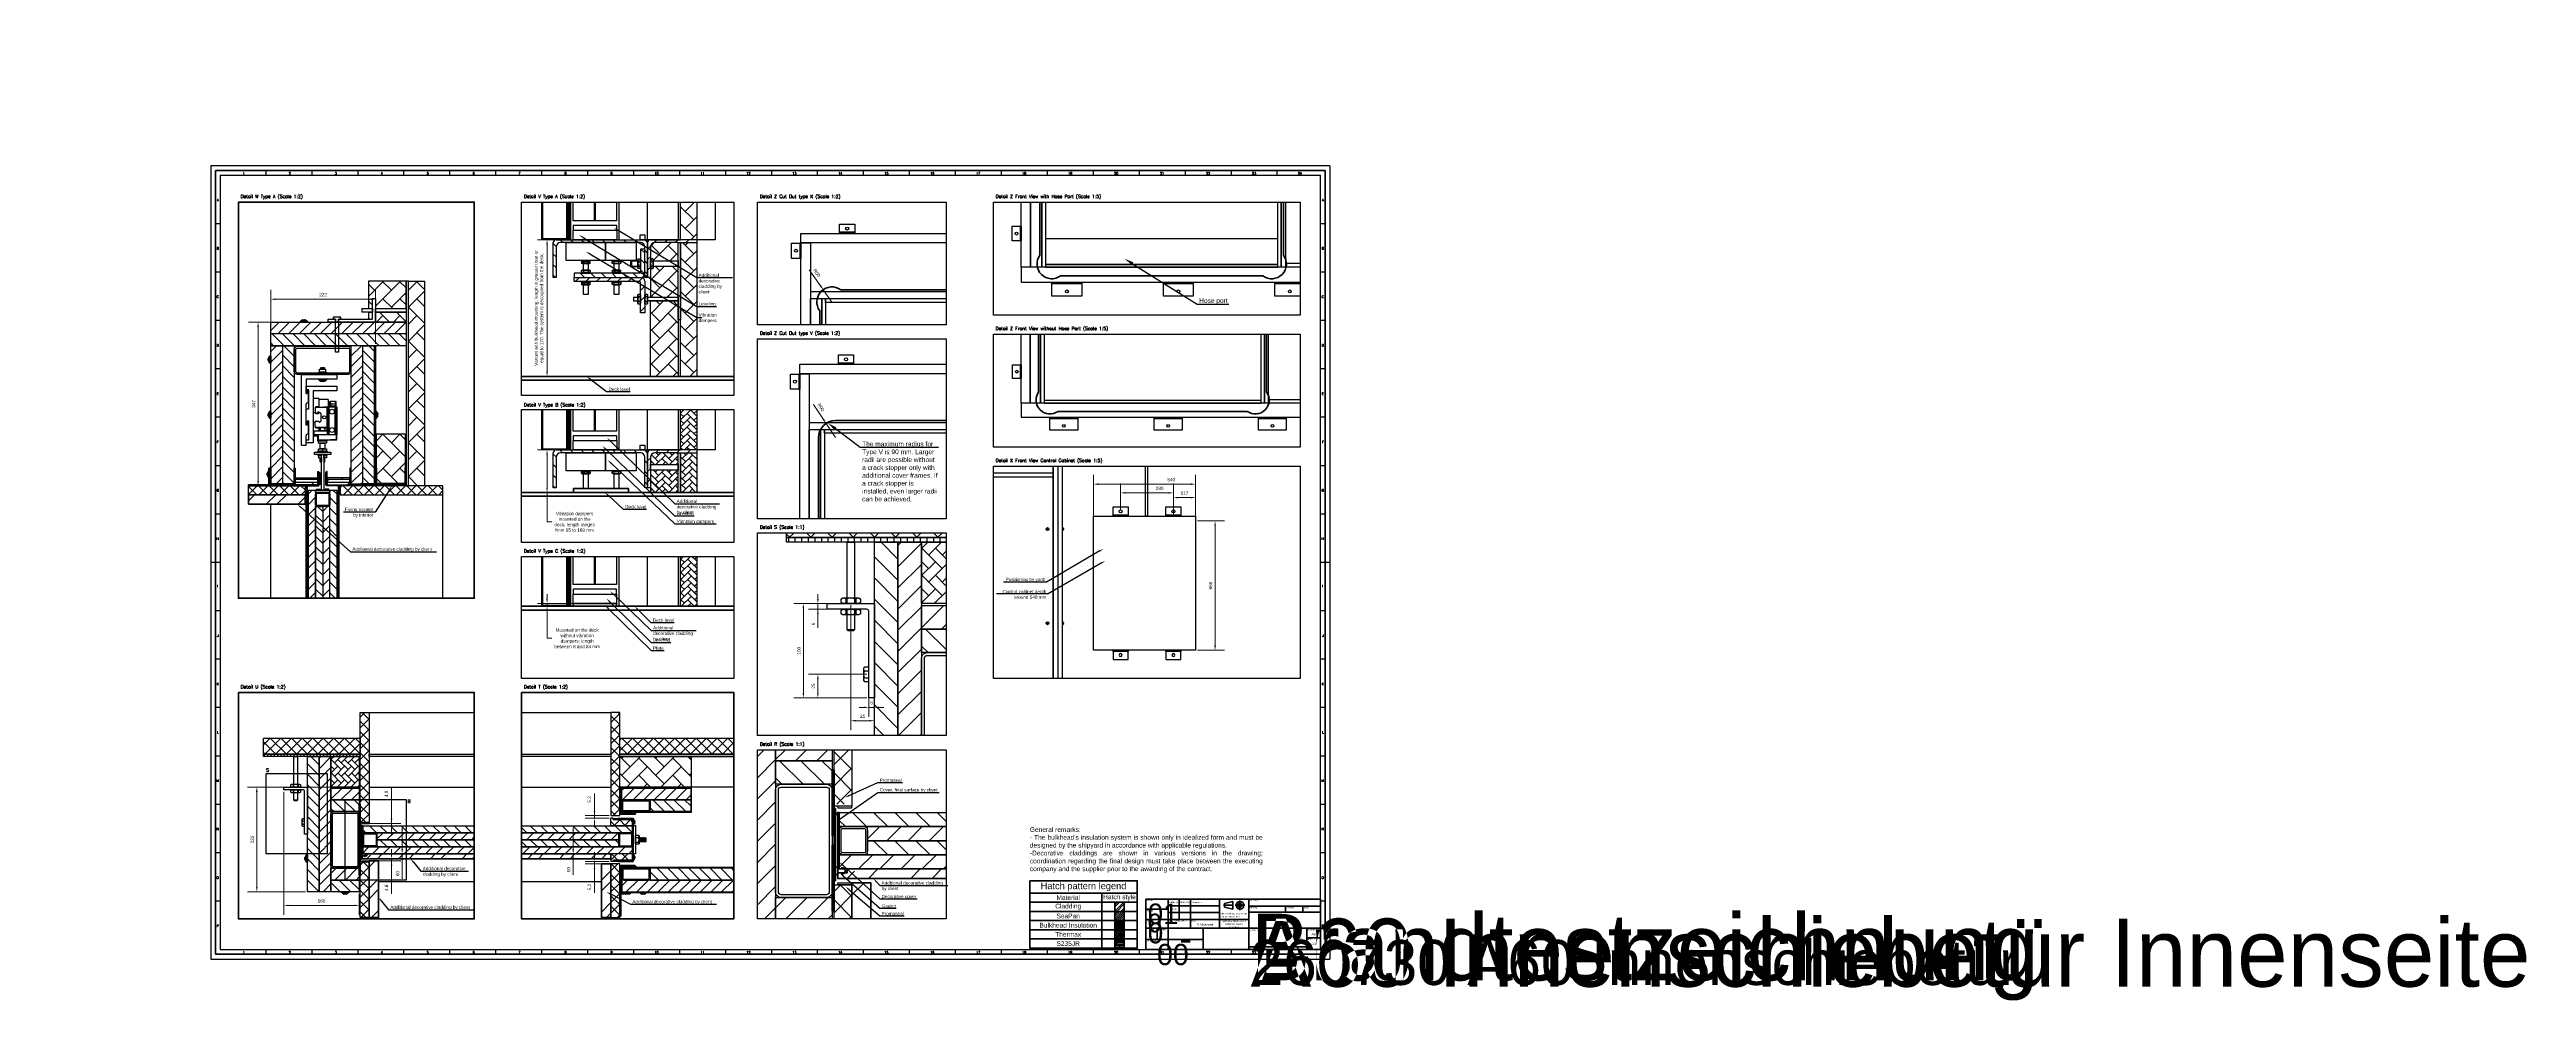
# Paper-space layout 'A0 (1)' of a CAD drawing. Header units: millimetres. Extents: x -573 to 2052, y -300 to 709.
# The model-space entities are those that its viewports show. They can reach past a viewport. Long polylines and large blocks are cut down to what shows.
import ezdxf
from ezdxf import colors
from ezdxf.entities.mleader import LeaderData, LeaderLine
from ezdxf.enums import TextEntityAlignment as Align
from ezdxf.math import Vec2, Vec3

# ---------------------------------------------------------------- set-up
doc = ezdxf.new("R2018")
doc.units = ezdxf.units.MM
doc.header["$PDMODE"] = 35
doc.header["$PDSIZE"] = 5
for name, color, linetype in [('0_Schraff', 7, 'Continuous'), ('2_Bem', 7, 'Continuous'), ('FRAME', 7, 'Continuous'), ('LETHE_LAYER_FUER_KLASSE', 210, 'Continuous'), ('SKT_Schnitt', 241, 'Continuous'), ('STK_Draufsicht', 140, 'Continuous'), ('STK_Frontansicht', 121, 'Continuous'), ('STK_Muttern_Scheiben_Schrauben', 21, 'Continuous'), ('STK_Seitenansicht', 3, 'Continuous')]:
    doc.layers.add(name, color=color, linetype=linetype)
for name, color, linetype, lineweight in [('1_Technik-0', 132, 'Continuous', 20), ('AM_VIEWS', 1, 'Continuous', 25), ('HGB Schriftfeldgeometrie', 7, 'Continuous', 35), ('HGB-0_Konstruktion', 7, 'Continuous', 50), ('HGB-8_Bem2', 3, 'Continuous', 25), ('STK_Ausbrand', 30, 'Continuous', 100)]:
    doc.layers.add(name, color=color, linetype=linetype, lineweight=lineweight)
doc.layers.add('PDF_9_Schriftko', color=7, linetype='Continuous', true_color=0x999999)
doc.styles.add('HGB Text 3_5', font='arial.ttf')
doc.styles.add('HS_Arial', font='arial.ttf')
doc.styles.add('HS_BEM_1-Arial', font='arial.ttf')
doc.styles.get("Standard").update_dxf_attribs({"font": 'romans.shx'})
doc.dimstyles.new('HS_BEM_M1_1', dxfattribs={"dimscale": 0, "dimtxt": 3.5, "dimasz": 5, "dimexe": 10, "dimexo": 2, "dimgap": 3, "dimtad": 1, "dimdec": 1, "dimtxsty": 'HS_BEM_1-Arial', "dimcen": 50, "dimdle": 3, "dimclrd": 180, "dimclre": 180, "dimclrt": 90, "dimadec": 1, "dimazin": 2, "dimtfac": 1, "dimtdec": 1, "dimtmove": 1, "dimatfit": 3, "dimfxl": 10, "dimfxlon": 1, "dimlwd": 5, "dimlwe": 5, "dimarcsym": 0})
doc.dimstyles.new('HS_BEM_M1_1$0', dxfattribs={"dimscale": 0, "dimtxt": 3.5, "dimasz": 5, "dimexe": 10, "dimexo": 2, "dimgap": 3, "dimtad": 1, "dimdec": 1, "dimtxsty": 'HS_BEM_1-Arial', "dimcen": 50, "dimdle": 3, "dimclrd": 180, "dimclre": 180, "dimclrt": 90, "dimadec": 1, "dimazin": 2, "dimtfac": 1, "dimtdec": 1, "dimtmove": 1, "dimatfit": 3, "dimfxl": 1, "dimlwd": 5, "dimlwe": 5, "dimarcsym": 0})
pattern_1 = [(135, (0, 0), (-35.92102448427661, 2.199528382838153e-15), [76.2, -25.4]), (225, (-17.9605, 17.9605), (-35.92102448427661, 5.752242061638654e-15), [76.2, -25.4])]
pattern_2 = [(45, (21000, 0), (-11.22532015133644, 11.22532015133644), []), (135, (21000, 0), (-11.22532015133644, -11.22532015133644), [])]
pattern_3 = [(225, (0, 0), (-4.399056765676306e-15, -35.92102448427661), [76.2, -25.4]), (315, (-17.9605, -17.9605), (-7.951770444476808e-15, -35.92102448427661), [76.2, -25.4])]
pattern_4 = [(225, (-76.8056457983837, 119.6806955436774), (-1.759622706270523e-15, -14.36840979371065), [30.48, -10.16]), (315, (-83.98984579838367, 112.4964955436774), (-3.180708177790723e-15, -14.36840979371065), [30.48, -10.16])]
pattern_5 = [(225, (24621.74881397732, -9604.0689763404), (11.22532015133644, -11.22532015133644), []), (315, (24621.74881397732, -9604.0689763404), (11.22532015133644, 11.22532015133644), [])]
pattern_6 = [(225, (0, 0), (11.22532015133644, -11.22532015133644), []), (315, (0, 0), (11.22532015133644, 11.22532015133644), [])]
pattern_7 = [(135, (0, 0), (-11.22532015133644, -11.22532015133644), [])]
pattern_8 = [(45, (0, 0), (-11.22532015133644, 11.22532015133644), [])]
pattern_9 = [(45, (0, 0), (-11.22532015133644, 11.22532015133644), []), (135, (0, 0), (-11.22532015133644, -11.22532015133644), [])]
pattern_10 = [(0, (0, 0), (0, 0.635), []), (45, (0, 0), (-1.269999134350099, 1.269999134350099), [0.8980256121069154, -1.796051224213831])]
pattern_11 = [(45, (2, 0), (-11.22532015133644, 11.22532015133644), [])]
pattern_12 = [(45, (0, 0), (-33.67596045400933, 33.67596045400933), []), (45, (22.45065, 0), (-33.67596045400933, 33.67596045400933), [])]

# ---------------------------------------------------------------- blocks, each defined once
blk = doc.blocks.new('LED_Schriftfeld_DWG')
at = {"layer": 'HGB Schriftfeldgeometrie'}
for p, q in [((0, 53.64999999999986), (-184.9999999999995, 53.64999999999986)), ((-184.9999999999995, 53.64999999999986), (-184.9999999999995, 0)), ((-161.3611111111107, 10.68888888888887), (-161.3611111111106, 53.64999999999986)), ((-149.5416666666661, 53.64999999999986), (-149.5416666666661, 32.06666666666661)), ((-137.7222222222219, 22.61111111111109), (-137.7222222222219, 53.64999999999986)), ((-106.8888888888887, 53.64999999999986), (-106.8888888888889, 22.61111111111103)), ((-76.05555555555543, 0), (-76.05555555555543, 53.64999999999986)), ((0, 0), (0, 53.64999999999986)), ((-184.9999999999995, 42.75555555555547), (-161.3611111111106, 42.75555555555547)), ((-184.9999999999995, 32.06666666666661), (-106.8888888888887, 32.06666666666661)), ((-161.3611111111106, 46.45555555555541), (-106.8888888888887, 46.45555555555541)), ((-161.3611111111106, 39.26111111111101), (-106.8888888888887, 39.26111111111101)), ((-106.8888888888887, 32.06666666666661), (-76.05555555555543, 32.06666666666661)), ((-102.7777777777776, 46.96944444444432), (-91.98611111111086, 46.96944444444432)), ((-93.01388888888869, 51.08055555555541), (-101.7499999999998, 49.02499999999986)), ((-101.7499999999998, 49.02499999999986), (-101.7499999999998, 44.91388888888878)), ((-101.7499999999998, 44.91388888888878), (-93.01388888888869, 42.85833333333323)), ((-93.01388888888869, 42.85833333333323), (-93.01388888888869, 51.08055555555541)), ((-90.44444444444423, 46.96944444444432), (-80.16666666666652, 46.96944444444432)), ((-85.30555555555543, 52.10833333333323), (-85.30555555555543, 41.83055555555541)), ((-76.05555555555543, 45.94166666666655), (0, 45.94166666666655)), ((-76.05555555555543, 39.77499999999986), (0, 39.77499999999986)), ((-36.99999999999989, 45.94166666666655), (-36.99999999999989, 39.77499999999986)), ((-18.5, 45.94166666666655), (-18.5, 39.77499999999986)), ((-184.9999999999995, 22.61111111111097), (0, 22.61111111111109)), ((-184.9999999999995, 10.68888888888887), (-124.3658953749459, 10.68888888888887)), ((0, 0), (-184.9999999999995, 0)), ((-173.1805555555551, 22.61111111111103), (-173.1805555555551, 10.68888888888887)), ((-161.3611111111106, 0), (-161.3611111111107, 10.68888888888887)), ((-124.3658953749459, 22.61111111111109), (-124.3658953749459, 0)), ((-76.05555555555543, 2.877777777777737), (-14.3888888888888, 2.877777777777737)), ((-45.22222222222229, 2.877777777777737), (-45.22222222222217, 0)), ((-26.27777777777771, 17.47222222222217), (-26.27777777777771, 2.877777777777737)), ((-14.38888888888891, 22.61111111111109), (-14.38888888888891, 0)), ((-14.38888888888891, 12.33333333333331), (0, 12.33333333333331))]:
    blk.add_line(p, q, dxfattribs=at)
for radius in [4.111111111111101, 2.05555555555555]:
    blk.add_circle((-85.30555555555543, 46.96944444444432), radius, dxfattribs=at)
at = {"layer": 'HGB Schriftfeldgeometrie', "char_height": 1.5, "style": 'HGB Text 3_5'}
for s, insert, width, attachment_point in [('\\fArial|b0|i0;\\H1.4986;Projekt', (-184.4861111111107, 53.13611111111095), 22.50562175680989, 1), ('\\fArial|b0|i0;\\H1.4986;Werkstoff', (-75.54166666666652, 53.13611111111095), 9.69811992243417, 1), ('\\fArial|b0|i0;\\H1.4986;Auftrag', (-184.4861111111107, 42.24166666666656), 22.44836272777807, 1), ('\\fArial|b0|i0;\\H1.4986;Position', (-184.4861111111107, 31.55277777777769), 22.45832767879097, 1), ('\\fArial|b0|i0;\\H1.4986;Beschichtung/Oberfl.', (-160.8472222222217, 31.55277777777769), 23.17618287314145, 1), ('\\fArial|b0|i0;\\H1.4986;Status', (-137.208333333333, 31.55277777777769), 6.823212197030958, 1), ('\\fArial|b0|i0;\\H1.4986;Halbzeug', (-75.54166666666652, 45.42777777777769), 9.089926514360616, 1), ('\\fArial|b0|i0;\\H1.4986;Maßstab', (-36.48611111111109, 45.42777777777769), 8.569783624009565, 1), ('\\fArial|b0|i0;\\H1.4986;Masse', (-17.98611111111109, 45.42777777777769), 17.99265557617473, 1), ('\\fArial|b0|i0;\\H1.4986;Baugruppe', (-184.4861111111107, 10.17499999999995), 22.45832767879097, 1), ('\\fArial|b0|i0;\\H1.4986;Ersatz für ', (-75.54166666666652, 1.438888888888869), 31.42924674110535, 4), ('{\\H0.97297x;Zeichnungsnummer}', (-75.0277777777776, 21.58333348648409), 21.53533403323606, 1), ('\\fArial|b0|i0;\\H1.4986;Ersetzt durch ', (-44.70833333333326, 1.438888888888869), 31.12754690341151, 4), ('{\\H0.97297x;Rev.}', (-20.33333333333326, 21.58333348648409), 8.818054081527542, 2), ('\\fArial|b0|i0;\\H1.4986;Blattformat', (-13.875, 22.09722222222217), 10.73622632189385, 1), ('\\fArial|b0|i0;\\H1.4986;Blatt', (-13.875, 11.81944444444446), 5.844059365207753, 1)]:
    blk.add_mtext(s, dxfattribs=dict(at, insert=insert, width=width, attachment_point=attachment_point))
for s, insert, attachment_point in [('{\\H0.97297x;Zeichnung}', (-160.8518301353813, 50.05277777777764), 4), ('\\fArial|b0|i0;\\H1.4986;Freigabe', (-160.8518301353813, 42.85833333333318), 4), ('\\fArial|b0|i0;\\H1.4986;Intern', (-179.0902777777774, 22.09722222222217), 2), ('\\fArial|b0|i0;\\H1.4986;Extern', (-167.2708333333329, 22.09722222222217), 2)]:
    blk.add_mtext(s, dxfattribs=dict(at, insert=insert, attachment_point=attachment_point))
at = {"layer": 'HGB Schriftfeldgeometrie', "insert": (-106.1180555555553, 34.12222222222215), "char_height": 2, "attachment_point": 7, "line_spacing_factor": 0.9965136051177979, "style": 'HGB Text 3_5'}
blk.add_mtext('\\pxsm1.41;\\fArial|b0|i0;\\H1.4000;Allgemeintoleranz ISO 2768 mK\\P\\fArial|b0|i0;\\H1.4986;Oberflächen ISO 1302', dxfattribs=at)
at = {"layer": 'HGB Schriftfeldgeometrie', "insert": (-91.47222222222194, 27.00706760875391), "char_height": 2, "width": 27.44404206945306, "attachment_point": 5, "line_spacing_factor": 0.9442214369773865, "style": 'HGB Text 3_5'}
blk.add_mtext('\\fArial|b0|i0;\\H2.0000;Schutzvermerk nach DIN ISO 16016 beachten.', dxfattribs=at)
at = {"layer": 'HGB Schriftfeldgeometrie', "lineweight": 30, "flags": 104}
for tag, height, p in [('AUFTRAG', 3.5, (-182.994580870092, 38.17364711232369)), ('PROJEKT', 3.5, (-182.994580870092, 48.86253600121255)), ('POSITION', 3.5, (-182.994580870092, 28.71809155676817)), ('TITEL', 3.5, (-73.95261017563507, 38.02242642849319)), ('BESCHREIBUNG', 2.5, (-73.98842190824081, 32.79295896603575))]:
    blk.add_attdef(tag, text='', height=height, dxfattribs=at).set_placement(p, align=Align.TOP_LEFT)
for tag, height, p in [('MATERIAL', 3.5, (-65.7777777777776, 49.79583333333323)), ('SCALE_1', 2.5, (-35.97222222222217, 41.83055555555541)), ('ZEICHNUNG_TEILENUMMER', 3.5, (-74.77860839378138, 10.17499999999995))]:
    blk.add_attdef(tag, text='', height=height, dxfattribs=at).set_placement(p, align=Align.MIDDLE_LEFT)
blk.add_attdef('MASSE\\P1;', text='', height=2.5, dxfattribs=at).set_placement((-0.5138888888889142, 41.83055555555541), align=Align.MIDDLE_RIGHT)
for tag, height, p in [('BAUGRUPPE', 3.5, (-173.1745869176257, 6.106980445657079)), ('OBERFLÄCHE_/_BESCHICHTUNG', 2.5, (-149.5374033595126, 27.70736698499307))]:
    blk.add_attdef(tag, text='', height=height, dxfattribs=at).set_placement(p, align=Align.TOP_CENTER)
at = {"layer": 'HGB-0_Konstruktion', "style": 'HGB Text 3_5'}
for tag, p in [('ERSTELLUNGSDATUM', (-149.0277777777773, 50.05277777777764)), ('DATUM_FREIGABE', (-149.0277777777773, 42.85833333333318)), ('AUTOR', (-136.6944444444441, 50.05277777777764)), ('FREIGEGEBENVON', (-136.6944444444441, 42.85833333333318))]:
    blk.add_attdef(tag, text='', height=1.5, dxfattribs=at).set_placement(p, align=Align.MIDDLE_LEFT)
blk.add_attdef('STATUS', text='', height=2.5, dxfattribs=at).set_placement((-122.3055555555554, 27.74999999999989), align=Align.TOP_CENTER)
for tag, height, p in [('REVISION', 3.5, (-20.33333333333326, 10.17499999999995)), ('BLATTGRÖßE', 2.5, (-7.194444444444457, 16.4444444444444)), ('BLATT', 2.5, (-7.194444444444457, 6.166666666666629))]:
    blk.add_attdef(tag, text='', height=height, dxfattribs=at).set_placement(p, align=Align.MIDDLE_CENTER)
blk = doc.blocks.new('*D22')
at = {"layer": '2_Bem', "color": 180, "lineweight": 5, "transparency": 16777216}
for p, q in [((-338.4267700704713, 396.6120810520188), (-338.4267700704713, 453.9100863795563)), ((-227.4267700704713, 396.6120810520188), (-227.4267700704713, 453.9100863795563)), ((-232.4267700704713, 443.9100863795563), (-333.4267700704713, 443.9100863795563))]:
    blk.add_line(p, q, dxfattribs=at)
at = {"layer": '2_Bem', "color": 180, "lineweight": 50, "transparency": 16777216}
for points in [[(-333.4267700704713, 444.7434197128896), (-333.4267700704713, 443.076753046223), (-338.4267700704713, 443.9100863795563)], [(-232.4267700704713, 444.7434197128896), (-232.4267700704713, 443.076753046223), (-227.4267700704713, 443.9100863795563)]]:
    blk.add_solid(points, dxfattribs=at)
at = {"layer": 'Defpoints', "color": 0, "lineweight": 50, "transparency": 16777216}
for p in [(-338.4267700704713, 443.9100863795563), (-338.4267700704713, 394.6120810520188), (-227.4267700704713, 394.6120810520188)]:
    blk.add_point(p, dxfattribs=at)
at = {"layer": '2_Bem', "color": 90, "lineweight": 50, "transparency": 16777216, "insert": (-282.9267700704713, 448.6672487260775), "char_height": 3.5, "attachment_point": 5, "style": 'HS_BEM_1-Arial'}
blk.add_mtext('222', dxfattribs=at)
blk = doc.blocks.new('*D23')
at = {"layer": '2_Bem', "color": 180, "lineweight": 5, "transparency": 16777216}
for p, q in [((-339.264725147672, 419.612081052019), (-361.7793139809146, 419.612081052019)), ((-351.7793139809145, 251.1120810520189), (-351.7793139809146, 414.612081052019)), ((-340.4267700704714, 246.1120810520189), (-361.7793139809145, 246.1120810520189))]:
    blk.add_line(p, q, dxfattribs=at)
at = {"layer": '2_Bem', "color": 180, "lineweight": 50, "transparency": 16777216}
for points in [[(-352.6126473142479, 414.612081052019), (-350.9459806475813, 414.612081052019), (-351.7793139809146, 419.612081052019)], [(-352.6126473142479, 251.1120810520189), (-350.9459806475812, 251.1120810520189), (-351.7793139809145, 246.1120810520189)]]:
    blk.add_solid(points, dxfattribs=at)
at = {"layer": 'Defpoints', "color": 0, "lineweight": 50, "transparency": 16777216}
for p in [(-351.7793139809146, 419.612081052019), (-337.264725147672, 419.612081052019), (-338.4267700704714, 246.1120810520189)]:
    blk.add_point(p, dxfattribs=at)
at = {"layer": '2_Bem', "color": 90, "lineweight": 50, "transparency": 16777216, "insert": (-356.5675131623605, 332.8620810520189), "char_height": 3.5, "attachment_point": 5, "rotation": 90, "style": 'HS_BEM_1-Arial'}
blk.add_mtext('347', dxfattribs=at)
blk = doc.blocks.new('*D33')
at = {"layer": '2_Bem', "color": 180, "lineweight": 5, "transparency": 16777216}
for p, q in [((-272.0775790619192, -73.41162884803774), (-363.102516539234, -73.41162884803776)), ((-353.102516539234, -78.41162884803776), (-353.102516539234, -179.4116288480382)), ((-301.5503170701778, -184.4116288480382), (-363.102516539234, -184.4116288480382))]:
    blk.add_line(p, q, dxfattribs=at)
at = {"layer": '2_Bem', "color": 180, "lineweight": 50, "transparency": 16777216}
for points in [[(-353.9358498725674, -78.41162884803776), (-352.2691832059007, -78.41162884803776), (-353.102516539234, -73.41162884803776)], [(-353.9358498725673, -179.4116288480382), (-352.2691832059007, -179.4116288480382), (-353.102516539234, -184.4116288480382)]]:
    blk.add_solid(points, dxfattribs=at)
at = {"layer": 'Defpoints', "color": 0, "lineweight": 50, "transparency": 16777216}
for p in [(-270.0775790619192, -73.41162884803774), (-353.102516539234, -184.4116288480382), (-299.5503170701778, -184.4116288480382)]:
    blk.add_point(p, dxfattribs=at)
at = {"layer": '2_Bem', "color": 90, "lineweight": 50, "transparency": 16777216, "insert": (-357.8596788857552, -128.9116288480379), "char_height": 3.5, "attachment_point": 5, "rotation": 90, "style": 'HS_BEM_1-Arial'}
blk.add_mtext('222', dxfattribs=at)
blk = doc.blocks.new('*D34')
at = {"layer": '2_Bem', "color": 180, "lineweight": 5, "transparency": 16777216}
for p, q in [((-324.5503170701777, -78.41162884803771), (-324.5503170701777, -208.84871919894)), ((-319.5503170701777, -198.84871919894), (-249.5503170701777, -198.84871919894)), ((-244.5503170701777, -186.4116288480377), (-244.5503170701777, -208.84871919894))]:
    blk.add_line(p, q, dxfattribs=at)
at = {"layer": '2_Bem', "color": 180, "lineweight": 50, "transparency": 16777216}
for points in [[(-319.5503170701777, -198.0153858656066), (-319.5503170701777, -199.6820525322733), (-324.5503170701777, -198.84871919894)], [(-249.5503170701777, -198.0153858656066), (-249.5503170701777, -199.6820525322733), (-244.5503170701777, -198.84871919894)]]:
    blk.add_solid(points, dxfattribs=at)
at = {"layer": 'Defpoints', "color": 0, "lineweight": 50, "transparency": 16777216}
for p in [(-324.5503170701777, -76.41162884803771), (-244.5503170701777, -184.4116288480377), (-244.5503170701777, -198.84871919894)]:
    blk.add_point(p, dxfattribs=at)
at = {"layer": '2_Bem', "color": 90, "lineweight": 50, "transparency": 16777216, "insert": (-284.5503170701777, -194.0617137419141), "char_height": 3.5, "attachment_point": 5, "style": 'HS_BEM_1-Arial'}
blk.add_mtext('160', dxfattribs=at)
blk = doc.blocks.new('*D35')
at = {"layer": '2_Bem', "color": 180, "lineweight": 5, "transparency": 16777216}
for p, q in [((-196.2481504679591, -114.2866288480378), (-209.0700766129883, -114.2866288480378)), ((-199.0700766129883, -119.2866288480378), (-199.0700766129883, -139.2866288480378)), ((-196.2481504679591, -144.2866288480378), (-209.0700766129883, -144.2866288480378)), ((-199.0700766129883, -170.5759345483009), (-199.0700766129883, -144.2866288480378))]:
    blk.add_line(p, q, dxfattribs=at)
at = {"layer": '2_Bem', "color": 180, "lineweight": 50, "transparency": 16777216}
for points in [[(-199.9034099463216, -119.2866288480378), (-198.2367432796549, -119.2866288480378), (-199.0700766129883, -114.2866288480378)], [(-199.9034099463216, -139.2866288480378), (-198.2367432796549, -139.2866288480378), (-199.0700766129883, -144.2866288480378)]]:
    blk.add_solid(points, dxfattribs=at)
at = {"layer": 'Defpoints', "color": 0, "lineweight": 50, "transparency": 16777216}
for p in [(-194.2481504679591, -114.2866288480378), (-199.0700766129883, -144.2866288480378), (-194.2481504679591, -144.2866288480378)]:
    blk.add_point(p, dxfattribs=at)
at = {"layer": '2_Bem', "color": 90, "lineweight": 50, "transparency": 16777216, "insert": (-203.8570820700141, -165.0655320926392), "char_height": 3.5, "attachment_point": 5, "rotation": 90, "style": 'HS_BEM_1-Arial'}
blk.add_mtext('60', dxfattribs=at)
blk = doc.blocks.new('*D36')
at = {"layer": '2_Bem', "color": 180, "lineweight": 5, "transparency": 16777216}
for p, q in [((-210.3742199158154, -74.34379895294248), (-210.3742199158154, -111.9116288480378)), ((-210.3742199158154, -106.9116288480378), (-210.3742199158154, -101.9116288480378)), ((-239.5503170701778, -111.9116288480378), (-200.3742199158154, -111.9116288480378)), ((-238.8003170701778, -114.2866288480387), (-200.3742199158154, -114.2866288480387)), ((-210.3742199158154, -114.2866288480387), (-210.3742199158154, -111.9116288480378)), ((-210.3742199158154, -114.2866288480387), (-210.3742199158154, -111.9116288480378)), ((-210.3742199158154, -119.2866288480387), (-210.3742199158154, -124.2866288480387))]:
    blk.add_line(p, q, dxfattribs=at)
at = {"layer": '2_Bem', "color": 180, "lineweight": 50, "transparency": 16777216}
for points in [[(-211.2075532491487, -106.9116288480378), (-209.540886582482, -106.9116288480378), (-210.3742199158154, -111.9116288480378)], [(-211.2075532491487, -119.2866288480387), (-209.540886582482, -119.2866288480387), (-210.3742199158154, -114.2866288480387)]]:
    blk.add_solid(points, dxfattribs=at)
at = {"layer": 'Defpoints', "color": 0, "lineweight": 50, "transparency": 16777216}
for p in [(-241.5503170701778, -111.9116288480378), (-240.8003170701778, -114.2866288480387), (-210.3742199158154, -111.9116288480378)]:
    blk.add_point(p, dxfattribs=at)
at = {"layer": '2_Bem', "color": 90, "lineweight": 50, "transparency": 16777216, "insert": (-215.4775623441919, -80.60386034448402), "char_height": 3.5, "attachment_point": 5, "rotation": 90, "style": 'HS_BEM_1-Arial'}
blk.add_mtext('4,8', dxfattribs=at)
blk = doc.blocks.new('*D37')
at = {"layer": '2_Bem', "color": 180, "lineweight": 5, "transparency": 16777216}
for p, q in [((-233.6979217333939, -149.2866288480378), (-200.3742199158154, -149.2866288480378)), ((-232.0503170701778, -151.6616288480378), (-200.3742199158154, -151.6616288480378)), ((-210.3742199158154, -144.2866288480378), (-210.3742199158154, -139.2866288480378)), ((-210.3742199158154, -149.2866288480378), (-210.3742199158154, -151.6616288480378)), ((-210.3742199158154, -149.2866288480378), (-210.3742199158154, -151.6616288480378)), ((-210.3742199158154, -186.4057382504843), (-210.3742199158154, -151.6616288480378)), ((-210.3742199158154, -156.6616288480378), (-210.3742199158154, -161.6616288480378))]:
    blk.add_line(p, q, dxfattribs=at)
at = {"layer": '2_Bem', "color": 180, "lineweight": 50, "transparency": 16777216}
for points in [[(-211.2075532491487, -144.2866288480378), (-209.540886582482, -144.2866288480378), (-210.3742199158154, -149.2866288480378)], [(-211.2075532491487, -156.6616288480378), (-209.540886582482, -156.6616288480378), (-210.3742199158154, -151.6616288480378)]]:
    blk.add_solid(points, dxfattribs=at)
at = {"layer": 'Defpoints', "color": 0, "lineweight": 50, "transparency": 16777216}
for p in [(-235.6979217333939, -149.2866288480378), (-234.0503170701778, -151.6616288480378), (-210.3742199158154, -151.6616288480378)]:
    blk.add_point(p, dxfattribs=at)
at = {"layer": '2_Bem', "color": 90, "lineweight": 50, "transparency": 16777216, "insert": (-215.4775623441919, -180.1456768589426), "char_height": 3.5, "attachment_point": 5, "rotation": 90, "style": 'HS_BEM_1-Arial'}
blk.add_mtext('4,8', dxfattribs=at)
blk = doc.blocks.new('*D38')
at = {"layer": '2_Bem', "color": 180, "lineweight": 5, "transparency": 16777216}
for p, q in [((20.16475384019942, -103.6616288480391), (-5.25481941838786, -103.6616288480391)), ((4.745180581612136, -80.26217742690018), (4.745180581612141, -103.6616288480391)), ((4.74518058161214, -98.66162884803913), (4.745180581612138, -93.66162884803911)), ((4.745180581612142, -106.2403503030392), (4.745180581612141, -103.6616288480391)), ((4.745180581612142, -106.2403503030392), (4.745180581612141, -103.6616288480391)), ((20.16475384019942, -106.2403503030392), (-5.254819418387859, -106.2403503030392)), ((4.745180581612143, -111.2403503030392), (4.745180581612144, -116.2403503030392))]:
    blk.add_line(p, q, dxfattribs=at)
at = {"layer": '2_Bem', "color": 180, "lineweight": 50, "transparency": 16777216}
for points in [[(3.911847248278806, -98.66162884803913), (5.578513914945473, -98.66162884803913), (4.745180581612141, -103.6616288480391)], [(3.911847248278809, -111.2403503030392), (5.578513914945476, -111.2403503030392), (4.745180581612142, -106.2403503030392)]]:
    blk.add_solid(points, dxfattribs=at)
at = {"layer": 'Defpoints', "color": 0, "lineweight": 50, "transparency": 16777216}
for p in [(4.745180581612141, -103.6616288480391), (22.16475384019942, -103.6616288480391), (22.16475384019942, -106.2403503030392)]:
    blk.add_point(p, dxfattribs=at)
at = {"layer": '2_Bem', "color": 90, "lineweight": 50, "transparency": 16777216, "insert": (-0.3581618467644229, -86.43032203808707), "char_height": 3.5, "attachment_point": 5, "rotation": 90, "style": 'HS_BEM_1-Arial'}
blk.add_mtext('5,2', dxfattribs=at)
blk = doc.blocks.new('*D39')
at = {"layer": '2_Bem', "color": 180, "lineweight": 5, "transparency": 16777216}
for p, q in [((20.16475384019942, -152.3329073930391), (-5.254819418387885, -152.3329073930391)), ((20.16475384019942, -154.9116288480391), (-5.254819418387884, -154.9116288480391)), ((4.745180581612115, -147.3329073930391), (4.745180581612114, -142.3329073930391)), ((4.745180581612117, -154.9116288480391), (4.745180581612116, -152.3329073930391)), ((4.745180581612117, -154.9116288480391), (4.745180581612116, -152.3329073930391)), ((4.745180581612123, -185.5326655702961), (4.745180581612117, -154.9116288480391)), ((4.745180581612118, -159.9116288480391), (4.745180581612119, -164.9116288480391))]:
    blk.add_line(p, q, dxfattribs=at)
at = {"layer": '2_Bem', "color": 180, "lineweight": 50, "transparency": 16777216}
for points in [[(3.911847248278782, -147.3329073930391), (5.578513914945448, -147.3329073930391), (4.745180581612116, -152.3329073930391)], [(3.911847248278784, -159.9116288480391), (5.578513914945451, -159.9116288480391), (4.745180581612117, -154.9116288480391)]]:
    blk.add_solid(points, dxfattribs=at)
at = {"layer": 'Defpoints', "color": 0, "lineweight": 50, "transparency": 16777216}
for p in [(4.745180581612116, -152.3329073930391), (22.16475384019942, -152.3329073930391), (22.16475384019942, -154.9116288480391)]:
    blk.add_point(p, dxfattribs=at)
at = {"layer": '2_Bem', "color": 90, "lineweight": 50, "transparency": 16777216, "insert": (-0.3581618467644642, -179.3645209591091), "char_height": 3.5, "attachment_point": 5, "rotation": 90, "style": 'HS_BEM_1-Arial'}
blk.add_mtext('5,2', dxfattribs=at)
blk = doc.blocks.new('*D40')
at = {"layer": '2_Bem', "color": 180, "lineweight": 5, "transparency": 16777216}
for p, q in [((-24.64469541937934, 507.0349483620836), (-55.54942163714257, 507.0349483620836)), ((-45.54942163714257, 502.0349483620836), (-45.54942163714253, 367.0350030357519)), ((-27.47689165933376, 362.0350030357519), (-55.54942163714254, 362.0350030357519))]:
    blk.add_line(p, q, dxfattribs=at)
at = {"layer": '2_Bem', "color": 180, "lineweight": 50, "transparency": 16777216}
for points in [[(-46.3827549704759, 502.0349483620836), (-44.71608830380923, 502.0349483620836), (-45.54942163714257, 507.0349483620836)], [(-46.38275497047587, 367.0350030357519), (-44.71608830380919, 367.0350030357519), (-45.54942163714253, 362.0350030357519)]]:
    blk.add_solid(points, dxfattribs=at)
at = {"layer": 'Defpoints', "color": 0, "lineweight": 50, "transparency": 16777216}
for p in [(-22.64469541937934, 507.0349483620836), (-45.54942163714253, 362.0350030357519), (-25.47689165933376, 362.0350030357519)]:
    blk.add_point(p, dxfattribs=at)
at = {"layer": '2_Bem', "color": 90, "lineweight": 50, "transparency": 16777216, "insert": (-53.76042663941618, 434.5349756989177), "char_height": 3.5, "width": 134.0067618295326, "attachment_point": 5, "rotation": 90, "style": 'HS_BEM_1-Arial'}
blk.add_mtext('Variant with bulkhead mounting; length is greater than or equal to 170. The system is decoupled from the deck. ', dxfattribs=at)
blk = doc.blocks.new('*D41')
at = {"layer": '2_Bem', "color": 180, "lineweight": 5, "transparency": 16777216}
for p, q in [((-19.61159612539269, -114.2866288480391), (-7.864368452320048, -114.2866288480391)), ((-17.86436845232005, -119.2866288480391), (-17.86436845232004, -139.2866288480391)), ((-19.61159612539269, -144.2866288480391), (-7.864368452320042, -144.2866288480391)), ((-17.86436845232004, -166.2897690320863), (-17.86436845232004, -144.2866288480391))]:
    blk.add_line(p, q, dxfattribs=at)
at = {"layer": '2_Bem', "color": 180, "lineweight": 50, "transparency": 16777216}
for points in [[(-18.69770178565338, -119.2866288480391), (-17.03103511898672, -119.2866288480391), (-17.86436845232005, -114.2866288480391)], [(-18.69770178565338, -139.2866288480391), (-17.03103511898671, -139.2866288480391), (-17.86436845232004, -144.2866288480391)]]:
    blk.add_solid(points, dxfattribs=at)
at = {"layer": 'Defpoints', "color": 0, "lineweight": 50, "transparency": 16777216}
for p in [(-21.61159612539269, -114.2866288480391), (-21.61159612539269, -144.2866288480391), (-17.86436845232004, -144.2866288480391)]:
    blk.add_point(p, dxfattribs=at)
at = {"layer": '2_Bem', "color": 90, "lineweight": 50, "transparency": 16777216, "insert": (-22.651373909346, -160.7793665764246), "char_height": 3.5, "attachment_point": 5, "rotation": 90, "style": 'HS_BEM_1-Arial'}
blk.add_mtext('60', dxfattribs=at)
blk = doc.blocks.new('*D45')
at = {"layer": '2_Bem', "color": 180, "lineweight": 5, "transparency": 16777216}
for p, q in [((-43.80779560566044, 284.0732400695715), (-55.54942163714276, 284.0732400695715)), ((-45.54942163714276, 279.0732400695715), (-45.54942163714275, 244.0732435853201)), ((-37.66387089405015, 239.0732435853201), (-55.54942163714275, 239.0732435853201)), ((-45.54942163714274, 207.8112073324551), (-45.54942163714274, 239.0732435853201)), ((-40.54942163714274, 207.8112073324551), (-45.54942163714274, 207.8112073324551))]:
    blk.add_line(p, q, dxfattribs=at)
at = {"layer": '2_Bem', "color": 180, "lineweight": 50, "transparency": 16777216}
for points in [[(-46.38275497047609, 279.0732400695715), (-44.71608830380942, 279.0732400695715), (-45.54942163714276, 284.0732400695715)], [(-46.38275497047609, 244.0732435853201), (-44.71608830380941, 244.0732435853201), (-45.54942163714274, 239.0732435853201)]]:
    blk.add_solid(points, dxfattribs=at)
at = {"layer": 'Defpoints', "color": 0, "lineweight": 50, "transparency": 16777216}
for p in [(-41.80779560566044, 284.0732400695715), (-45.54942163714274, 239.0732435853201), (-35.66387089405015, 239.0732435853201)]:
    blk.add_point(p, dxfattribs=at)
at = {"layer": '2_Bem', "color": 90, "lineweight": 50, "transparency": 16777216, "insert": (-16.38946256483708, 207.8112073324551), "char_height": 3.5, "width": 44.7232812279148, "attachment_point": 5, "rotation": 0.10000000000000002, "style": 'HS_BEM_1-Arial'}
blk.add_mtext('Vibration dampers mounted on the deck; length ranges from 85 to 169 mm', dxfattribs=at)
blk = doc.blocks.new('*D46')
at = {"layer": '2_Bem', "color": 180, "lineweight": 5, "transparency": 16777216}
for p, q in [((-45.54942163714261, 126.3186610507262), (-45.54942163714261, 131.3186610507262)), ((-15.37804901167102, 121.3186610507262), (-55.54942163714262, 121.3186610507262)), ((-15.11923295671523, 118.3186612422955), (-55.54942163714262, 118.3186612422955)), ((-45.54942163714261, 121.3186610507262), (-45.54942163714261, 118.3186612422955)), ((-45.54942163714261, 113.3186612422955), (-45.54942163714261, 108.3186612422955)), ((-45.54942163714261, 84.37329889224043), (-45.54942163714261, 108.3186612422955)), ((-40.54942163714261, 84.37329889224043), (-45.54942163714261, 84.37329889224043))]:
    blk.add_line(p, q, dxfattribs=at)
at = {"layer": '2_Bem', "color": 180, "lineweight": 50, "transparency": 16777216}
for points in [[(-46.38275497047595, 126.3186610507262), (-44.71608830380928, 126.3186610507262), (-45.54942163714261, 121.3186610507262)], [(-46.38275497047595, 113.3186612422955), (-44.71608830380928, 113.3186612422955), (-45.54942163714261, 118.3186612422955)]]:
    blk.add_solid(points, dxfattribs=at)
at = {"layer": 'Defpoints', "color": 0, "lineweight": 50, "transparency": 16777216}
for p in [(-45.54942163714261, 118.3186612422955), (-13.37804901167102, 121.3186610507262), (-13.11923295671523, 118.3186612422955)]:
    blk.add_point(p, dxfattribs=at)
at = {"layer": '2_Bem', "color": 90, "lineweight": 50, "transparency": 16777216, "insert": (-13.67612695774285, 84.37329889224043), "char_height": 3.5, "width": 54.07746472314486, "attachment_point": 5, "rotation": 0.10000000000000002, "style": 'HS_BEM_1-Arial'}
blk.add_mtext('Mounted on the deck without vibration dampers; length between 8 and 84 mm ', dxfattribs=at)
blk = doc.blocks.new('*D47')
at = {"layer": '2_Bem', "color": 180, "lineweight": 5, "transparency": 16777216}
for p, q in [((533.6195284168008, 210.7626100213823), (533.6195284168008, 257.8532129621701)), ((538.6195284168008, 247.8532129621701), (636.619521781139, 247.8532129621701)), ((641.619521781139, 210.7626100213823), (641.619521781139, 257.8532129621701))]:
    blk.add_line(p, q, dxfattribs=at)
at = {"layer": '2_Bem', "color": 180, "lineweight": 50, "transparency": 16777216}
for points in [[(538.6195284168008, 248.6865462955035), (538.6195284168008, 247.0198796288368), (533.6195284168008, 247.8532129621701)], [(636.619521781139, 248.6865462955035), (636.619521781139, 247.0198796288368), (641.619521781139, 247.8532129621701)]]:
    blk.add_solid(points, dxfattribs=at)
at = {"layer": 'Defpoints', "color": 0, "lineweight": 50, "transparency": 16777216}
for p in [(641.619521781139, 247.8532129621701), (533.6195284168008, 208.7626100213823), (641.619521781139, 208.7626100213823)]:
    blk.add_point(p, dxfattribs=at)
at = {"layer": '2_Bem', "color": 90, "lineweight": 50, "transparency": 16777216, "insert": (615.9284092272183, 252.640218419196), "char_height": 3.5, "attachment_point": 5, "style": 'HS_BEM_1-Arial'}
blk.add_mtext('540', dxfattribs=at)
blk = doc.blocks.new('*D48')
at = {"layer": '2_Bem', "color": 180, "lineweight": 5, "transparency": 16777216}
for p, q in [((643.6195217811393, 208.7626100213824), (672.3219157282639, 208.7626100213824)), ((662.3219157282639, 203.7626100213824), (662.3219157282639, 76.7626187460485)), ((643.6195217811394, 71.7626187460485), (672.3219157282639, 71.76261874604852))]:
    blk.add_line(p, q, dxfattribs=at)
at = {"layer": '2_Bem', "color": 180, "lineweight": 50, "transparency": 16777216}
for points in [[(661.4885823949305, 203.7626100213824), (663.1552490615973, 203.7626100213824), (662.3219157282639, 208.7626100213824)], [(661.4885823949305, 76.7626187460485), (663.1552490615973, 76.7626187460485), (662.3219157282639, 71.7626187460485)]]:
    blk.add_solid(points, dxfattribs=at)
at = {"layer": 'Defpoints', "color": 0, "lineweight": 50, "transparency": 16777216}
for p in [(641.6195217811393, 208.7626100213824), (641.6195217811394, 71.7626187460485), (662.3219157282639, 71.7626187460485)]:
    blk.add_point(p, dxfattribs=at)
at = {"layer": '2_Bem', "color": 90, "lineweight": 50, "transparency": 16777216, "insert": (657.5349102712379, 140.2626143837153), "char_height": 3.5, "attachment_point": 5, "rotation": 90, "style": 'HS_BEM_1-Arial'}
blk.add_mtext('685', dxfattribs=at)
blk = doc.blocks.new('*D49')
at = {"layer": '2_Bem', "color": 180, "lineweight": 5, "transparency": 16777216}
for p, q in [((562.2195266595793, 220.9626097018874), (562.2195266595793, 248.5636910517944)), ((567.2195266595793, 238.5636910517944), (613.2195232188659, 238.5636910517944)), ((618.2195232188659, 220.9626097018874), (618.2195232188659, 248.5636910517944))]:
    blk.add_line(p, q, dxfattribs=at)
at = {"layer": '2_Bem', "color": 180, "lineweight": 50, "transparency": 16777216}
for points in [[(567.2195266595793, 239.3970243851278), (567.2195266595793, 237.7303577184611), (562.2195266595793, 238.5636910517944)], [(613.2195232188659, 239.3970243851278), (613.2195232188659, 237.7303577184611), (618.2195232188659, 238.5636910517944)]]:
    blk.add_solid(points, dxfattribs=at)
at = {"layer": 'Defpoints', "color": 0, "lineweight": 50, "transparency": 16777216}
for p in [(618.2195232188659, 238.5636910517944), (562.2195266595793, 218.9626097018874), (618.2195232188659, 218.9626097018874)]:
    blk.add_point(p, dxfattribs=at)
at = {"layer": '2_Bem', "color": 90, "lineweight": 50, "transparency": 16777216, "insert": (603.5620423231239, 243.3506965088203), "char_height": 3.5, "attachment_point": 5, "style": 'HS_BEM_1-Arial'}
blk.add_mtext('280', dxfattribs=at)
blk = doc.blocks.new('*D50')
at = {"layer": '2_Bem', "color": 180, "lineweight": 5, "transparency": 16777216}
for p, q in [((618.2195232188658, 215.9626097018875), (618.2195232188658, 243.5636910517948)), ((641.6195217811392, 210.8327030249297), (641.6195217811392, 243.5636910517948)), ((623.2195232188658, 233.5636910517948), (636.6195217811392, 233.5636910517948))]:
    blk.add_line(p, q, dxfattribs=at)
at = {"layer": '2_Bem', "color": 180, "lineweight": 50, "transparency": 16777216}
for points in [[(623.2195232188658, 234.3970243851281), (623.2195232188658, 232.7303577184614), (618.2195232188658, 233.5636910517948)], [(636.6195217811392, 234.3970243851281), (636.6195217811392, 232.7303577184614), (641.6195217811392, 233.5636910517948)]]:
    blk.add_solid(points, dxfattribs=at)
at = {"layer": 'Defpoints', "color": 0, "lineweight": 50, "transparency": 16777216}
for p in [(618.2195232188658, 213.9626097018875), (641.6195217811392, 233.5636910517948), (641.6195217811392, 208.8327030249297)]:
    blk.add_point(p, dxfattribs=at)
at = {"layer": '2_Bem', "color": 90, "lineweight": 50, "transparency": 16777216, "insert": (629.9195225000025, 238.3208533983159), "char_height": 3.5, "attachment_point": 5, "style": 'HS_BEM_1-Arial'}
blk.add_mtext('117', dxfattribs=at)
blk = doc.blocks.new('*D51')
at = {"layer": '2_Bem', "color": 180, "lineweight": 5, "transparency": 16777216}
for p, q in [((288.021502903139, 121.1969060740994), (216.0680430111666, 121.1969060740994)), ((226.0680430111666, 116.1969060740994), (226.0680430111666, 26.19685869631905)), ((293.3365856282636, 21.19685869631906), (216.0680430111666, 21.19685869631905))]:
    blk.add_line(p, q, dxfattribs=at)
at = {"layer": '2_Bem', "color": 180, "lineweight": 50, "transparency": 16777216}
for points in [[(225.2347096778333, 116.1969060740994), (226.9013763444999, 116.1969060740994), (226.0680430111666, 121.1969060740994)], [(225.2347096778333, 26.19685869631905), (226.9013763445, 26.19685869631905), (226.0680430111666, 21.19685869631905)]]:
    blk.add_solid(points, dxfattribs=at)
at = {"layer": 'Defpoints', "color": 0, "lineweight": 50, "transparency": 16777216}
for p in [(290.021502903139, 121.1969060740994), (226.0680430111666, 21.19685869631905), (295.3365856282636, 21.19685869631906)]:
    blk.add_point(p, dxfattribs=at)
at = {"layer": '2_Bem', "color": 90, "lineweight": 50, "transparency": 16777216, "insert": (221.2810375541407, 71.19688238520915), "char_height": 3.5, "attachment_point": 5, "rotation": 90, "style": 'HS_BEM_1-Arial'}
blk.add_mtext('100', dxfattribs=at)
blk = doc.blocks.new('*D52')
at = {"layer": '2_Bem', "color": 180, "lineweight": 5, "transparency": 16777216}
for p, q in [((290.336585628267, 11.14254220681345), (285.336585628267, 11.14254220681345)), ((295.336585628267, 22.72893777038449), (295.336585628267, 1.142542206813445)), ((295.336585628267, 11.14254220681345), (301.3365884709339, 11.14254220681345)), ((301.3365884709339, 22.72893777038449), (301.3365884709339, 1.142542206813445)), ((306.3365884709339, 11.14254220681345), (311.3365884709339, 11.14254220681345))]:
    blk.add_line(p, q, dxfattribs=at)
at = {"layer": '2_Bem', "color": 180, "lineweight": 50, "transparency": 16777216}
for points in [[(290.336585628267, 11.97587554014678), (290.336585628267, 10.30920887348011), (295.336585628267, 11.14254220681345)], [(306.3365884709339, 11.97587554014678), (306.3365884709339, 10.30920887348011), (301.3365884709339, 11.14254220681345)]]:
    blk.add_solid(points, dxfattribs=at)
at = {"layer": 'Defpoints', "color": 0, "lineweight": 50, "transparency": 16777216}
for p in [(295.336585628267, 24.72893777038449), (301.3365884709339, 24.72893777038449), (301.3365884709339, 11.14254220681345)]:
    blk.add_point(p, dxfattribs=at)
at = {"layer": '2_Bem', "color": 90, "lineweight": 50, "transparency": 16777216, "insert": (298.3365870496004, 15.92954766383937), "char_height": 3.5, "attachment_point": 5, "style": 'HS_BEM_1-Arial'}
blk.add_mtext('6', dxfattribs=at)
blk = doc.blocks.new('*D53')
at = {"layer": '2_Bem', "color": 180, "lineweight": 5, "transparency": 16777216}
for p, q in [((252.7730366867888, 121.1969060740994), (231.4399603171871, 121.1969060740994)), ((252.7730366867888, 115.1969032314326), (231.4399603171871, 115.1969032314326)), ((241.4399603171871, 126.1969060740994), (241.4399603171871, 131.1969060740994)), ((241.4399603171871, 115.1969032314326), (241.4399603171871, 121.1969060740994)), ((241.4399603171871, 115.1969032314326), (241.4399603171871, 121.1969060740994)), ((241.4399603171871, 95.44264908645262), (241.4399603171871, 115.1969032314326)), ((241.4399603171871, 110.1969032314326), (241.4399603171871, 105.1969032314326))]:
    blk.add_line(p, q, dxfattribs=at)
at = {"layer": '2_Bem', "color": 180, "lineweight": 50, "transparency": 16777216}
for points in [[(240.6066269838538, 126.1969060740994), (242.2732936505205, 126.1969060740994), (241.4399603171871, 121.1969060740994)], [(240.6066269838538, 110.1969032314326), (242.2732936505205, 110.1969032314326), (241.4399603171871, 115.1969032314326)]]:
    blk.add_solid(points, dxfattribs=at)
at = {"layer": 'Defpoints', "color": 0, "lineweight": 50, "transparency": 16777216}
for p in [(241.4399603171871, 121.1969060740994), (254.7730366867888, 121.1969060740994), (254.7730366867888, 115.1969032314326)]:
    blk.add_point(p, dxfattribs=at)
at = {"layer": '2_Bem', "color": 90, "lineweight": 50, "transparency": 16777216, "insert": (236.6529548601612, 99.59817432519742), "char_height": 3.5, "attachment_point": 5, "rotation": 90, "style": 'HS_BEM_1-Arial'}
blk.add_mtext('6', dxfattribs=at)
blk = doc.blocks.new('*D54')
at = {"layer": '2_Bem', "color": 180, "lineweight": 5, "transparency": 16777216}
for p, q in [((293.3365856282636, 46.19687054076527), (231.4399603173352, 46.19687054076527)), ((241.4399603173352, 41.19687054076527), (241.4399603173352, 26.19685869632017)), ((293.3365856282636, 21.19685869632017), (231.4399603173352, 21.19685869632016))]:
    blk.add_line(p, q, dxfattribs=at)
at = {"layer": '2_Bem', "color": 180, "lineweight": 50, "transparency": 16777216}
for points in [[(240.6066269840018, 41.19687054076527), (242.2732936506685, 41.19687054076527), (241.4399603173352, 46.19687054076527)], [(240.6066269840018, 26.19685869632017), (242.2732936506685, 26.19685869632017), (241.4399603173352, 21.19685869632016)]]:
    blk.add_solid(points, dxfattribs=at)
at = {"layer": 'Defpoints', "color": 0, "lineweight": 50, "transparency": 16777216}
for p in [(295.3365856282636, 46.19687054076527), (241.4399603173352, 21.19685869632016), (295.3365856282636, 21.19685869632017)]:
    blk.add_point(p, dxfattribs=at)
at = {"layer": '2_Bem', "color": 90, "lineweight": 50, "transparency": 16777216, "insert": (236.6529548603092, 33.69686461854264), "char_height": 3.5, "attachment_point": 5, "rotation": 90, "style": 'HS_BEM_1-Arial'}
blk.add_mtext('25', dxfattribs=at)
blk = doc.blocks.new('*D55')
at = {"layer": '2_Bem', "color": 180, "lineweight": 5, "transparency": 16777216}
for p, q in [((276.3365518097565, 119.6009613960666), (276.3365518097565, -13.01881960192533)), ((301.3365884709332, 119.196906074099), (301.3365884709332, -13.01881960192533)), ((281.3365518097565, -3.01881960192533), (296.3365884709332, -3.01881960192533))]:
    blk.add_line(p, q, dxfattribs=at)
at = {"layer": '2_Bem', "color": 180, "lineweight": 50, "transparency": 16777216}
for points in [[(281.3365518097565, -2.185486268591996), (281.3365518097565, -3.852152935258663), (276.3365518097565, -3.01881960192533)], [(296.3365884709332, -2.185486268591996), (296.3365884709332, -3.852152935258663), (301.3365884709332, -3.01881960192533)]]:
    blk.add_solid(points, dxfattribs=at)
at = {"layer": 'Defpoints', "color": 0, "lineweight": 50, "transparency": 16777216}
for p in [(276.3365518097565, 121.6009613960666), (301.3365884709332, 121.196906074099), (301.3365884709332, -3.01881960192533)]:
    blk.add_point(p, dxfattribs=at)
at = {"layer": '2_Bem', "color": 90, "lineweight": 50, "transparency": 16777216, "insert": (288.8365701403449, 1.768185855100591), "char_height": 3.5, "attachment_point": 5, "style": 'HS_BEM_1-Arial'}
blk.add_mtext('25', dxfattribs=at)
blk = doc.blocks.new('*D56')
at = {"layer": '2_Bem', "color": 180, "lineweight": 5, "transparency": 16777216}
for p, q in [((232.3180645086873, 474.9768747457097), (244.2475662068718, 458.1118648140397)), ((256.3747262133638, 440.9674208023032), (247.1349853532835, 454.0298541975745))]:
    blk.add_line(p, q, dxfattribs=at)
at = {"layer": '2_Bem', "color": 180, "lineweight": 50, "transparency": 16777216}
blk.add_solid([(244.9279013096159, 458.5931013384417), (243.5672311041276, 457.6306282896378), (247.1349853532835, 454.0298541975745)], dxfattribs=at)
at = {"layer": 'Defpoints', "color": 0, "lineweight": 50, "transparency": 16777216}
for p in [(247.1349853532835, 454.0298541975745), (256.3747262133638, 440.9674208023032)]:
    blk.add_point(p, dxfattribs=at)
at = {"layer": '2_Bem', "color": 90, "lineweight": 50, "transparency": 16777216, "insert": (240.3700066252463, 471.8830787068046), "char_height": 3.5, "attachment_point": 5, "rotation": 305.27376249882457, "style": 'HS_BEM_1-Arial'}
blk.add_mtext('R80', dxfattribs=at)
blk = doc.blocks.new('*D57')
at = {"layer": '2_Bem', "color": 180, "lineweight": 5, "transparency": 16777216}
for p, q in [((236.6852959740795, 332.4590507132714), (247.4299908936946, 316.3648222554167)), ((260.2006075280341, 297.2360128105317), (250.2062119011597, 312.2063854195721))]:
    blk.add_line(p, q, dxfattribs=at)
at = {"layer": '2_Bem', "color": 180, "lineweight": 50, "transparency": 16777216}
blk.add_solid([(248.1230636996687, 316.8275257566609), (246.7369180877205, 315.9021187541725), (250.2062119011597, 312.2063854195721)], dxfattribs=at)
at = {"layer": 'Defpoints', "color": 0, "lineweight": 50, "transparency": 16777216}
for p in [(250.2062119011597, 312.2063854195721), (260.2006075280341, 297.2360128105317)]:
    blk.add_point(p, dxfattribs=at)
at = {"layer": '2_Bem', "color": 90, "lineweight": 50, "transparency": 16777216, "insert": (244.6508248953317, 329.1491119247954), "char_height": 3.5, "attachment_point": 5, "rotation": 303.7275364196498, "style": 'HS_BEM_1-Arial'}
blk.add_mtext('R90', dxfattribs=at)
blk = doc.blocks.new('Rahmen A0')
at = {"layer": 'FRAME', "color": 7, "lineweight": 25}
for p, q in [((-3.637978807091713e-12, 841), (-1185.999999999996, 841)), ((-1185.999999999996, 841), (-1185.999999999998, 9.094947017729282e-13)), ((-3.637978807091713e-12, 841), (0, 0)), ((-1175.999999999996, 831), (-10.00000000000364, 831)), ((-1175.999999999996, 831), (-1175.999999999998, 10.00000000000091)), ((-1127.291666666666, 831), (-1127.291666666666, 836)), ((-1078.583333333337, 831), (-1078.583333333337, 836)), ((-1029.874999999998, 831), (-1029.874999999998, 836)), ((-981.1666666666688, 831.0000000000018), (-981.1666666666688, 836)), ((-932.4583333333371, 831.0000000000018), (-932.4583333333371, 836)), ((-883.7500000000045, 831.0000000000018), (-883.7500000000045, 836)), ((-835.0416666666688, 831.0000000000018), (-835.0416666666688, 836)), ((-786.3333333333371, 831.0000000000018), (-786.3333333333371, 836)), ((-737.6250000000045, 831.0000000000018), (-737.6250000000045, 836)), ((-688.9166666666688, 831.0000000000018), (-688.9166666666688, 836)), ((-640.2083333333371, 831.0000000000018), (-640.2083333333371, 836)), ((-591.5000000000041, 831.0000000000018), (-591.5000000000041, 836)), ((-542.7916666666688, 831.0000000000018), (-542.7916666666688, 836)), ((-494.0833333333371, 831.0000000000018), (-494.0833333333371, 836)), ((-445.3750000000036, 831.0000000000018), (-445.3750000000036, 836)), ((-396.6666666666679, 831.0000000000018), (-396.6666666666679, 836)), ((-347.9583333333358, 831.0000000000018), (-347.9583333333358, 836)), ((-299.2500000000036, 831.0000000000018), (-299.2500000000036, 836)), ((-250.5416666666679, 831.0000000000018), (-250.5416666666679, 836)), ((-201.8333333333358, 831.0000000000018), (-201.8333333333358, 836)), ((-153.1250000000036, 831.0000000000018), (-153.1250000000036, 836)), ((-104.4166666666679, 831.0000000000018), (-104.4166666666679, 836)), ((-55.70833333333576, 831.0000000000018), (-55.70833333333576, 836)), ((-10, 10), (-10.00000000000364, 831)), ((-1175.999999999998, 779.6875), (-1180.982869405166, 779.6875)), ((-5.000000000003638, 779.6875), (-9.982869405172096, 779.6875)), ((-1175.999999999998, 728.375), (-1180.982869405166, 728.375)), ((-5.000000000003638, 728.375), (-9.982869405172096, 728.375)), ((-1176.000000000005, 677.0625), (-1180.982869405166, 677.0625)), ((-5.000000000003638, 677.0625), (-9.982869405172096, 677.0625)), ((-1176.000000000005, 625.75), (-1180.982869405166, 625.75)), ((-5.000000000003638, 625.75), (-9.982869405172096, 625.75)), ((-1176.000000000005, 574.4375), (-1180.982869405166, 574.4375)), ((-5.000000000003638, 574.4375), (-9.982869405172096, 574.4375)), ((-1176.000000000005, 523.125), (-1180.982869405166, 523.125)), ((-5.000000000003638, 523.125), (-9.982869405172096, 523.125)), ((-1176.000000000005, 471.8125), (-1180.982869405166, 471.8125)), ((-5.000000000003638, 471.8125), (-9.982869405172096, 471.8125)), ((-1176.000000000005, 420.5), (-1185.999999999998, 420.5)), ((-3.637978807091713e-12, 420.5), (-9.982869405172096, 420.5)), ((-1176.000000000005, 369.1875), (-1180.982869405166, 369.1875)), ((-5.000000000003638, 369.1875), (-9.982869405172096, 369.1875)), ((-1176.000000000005, 317.875), (-1180.982869405166, 317.875)), ((-5.000000000003638, 317.875), (-9.982869405172096, 317.875)), ((-1176.000000000005, 266.5625), (-1180.982869405166, 266.5625)), ((-5.000000000003638, 266.5625), (-9.982869405172096, 266.5625)), ((-1176.000000000005, 215.25), (-1180.982869405166, 215.25)), ((-5.000000000003638, 215.25), (-9.982869405172096, 215.25)), ((-1176.000000000005, 163.9375), (-1180.982869405166, 163.9375)), ((-5.000000000003638, 163.9375), (-9.982869405172096, 163.9375)), ((-1176.000000000005, 112.625), (-1180.982869405166, 112.625)), ((-5.000000000003638, 112.625), (-9.982869405172096, 112.625)), ((-1176.000000000005, 61.3125), (-1180.982869405166, 61.31250000000091)), ((-5.000000000003638, 61.31250000000091), (-9.982869405172096, 61.31250000000091)), ((-1185.999999999998, 9.094947017729282e-13), (0, 0)), ((-1175.999999999998, 10.00000000000091), (-10, 10)), ((-1127.291666666666, 5.000000000000909), (-1127.291666666666, 10.00000000000091)), ((-1078.583333333337, 5.000000000000909), (-1078.583333333337, 10.00000000000091)), ((-1029.874999999998, 5.000000000000909), (-1029.874999999998, 10.00000000000091)), ((-981.1666666666688, 5.000000000000909), (-981.1666666666688, 10)), ((-932.4583333333371, 5.000000000000909), (-932.4583333333371, 10)), ((-883.7500000000045, 5.000000000000909), (-883.7500000000045, 10)), ((-835.0416666666688, 5.000000000000909), (-835.0416666666688, 10)), ((-786.3333333333371, 5.000000000000909), (-786.3333333333371, 10)), ((-737.6250000000045, 5.000000000000909), (-737.6250000000045, 10)), ((-688.9166666666688, 5.000000000000909), (-688.9166666666688, 10)), ((-640.2083333333371, 5.000000000000909), (-640.2083333333371, 10)), ((-591.5000000000041, 5.000000000000909), (-591.5000000000041, 10)), ((-542.7916666666688, 5.000000000000909), (-542.7916666666688, 10)), ((-494.0833333333371, 5.000000000000909), (-494.0833333333371, 10)), ((-445.3750000000036, 5.000000000000909), (-445.3750000000036, 10)), ((-396.6666666666679, 5.000000000000909), (-396.6666666666679, 10)), ((-347.9583333333358, 5.000000000000909), (-347.9583333333358, 10)), ((-299.2500000000036, 5.000000000000909), (-299.2500000000036, 10)), ((-250.5416666666679, 5.000000000000909), (-250.5416666666679, 10)), ((-201.8333333333358, 5.000000000000909), (-201.8333333333358, 10)), ((-153.1250000000036, 5.000000000000909), (-153.1250000000036, 10)), ((-104.4166666666679, 5.000000000000909), (-104.4166666666679, 10)), ((-55.70833333333576, 5.000000000000909), (-55.70833333333576, 10))]:
    blk.add_line(p, q, dxfattribs=at)
at = {"layer": 'FRAME', "color": 7, "lineweight": 70}
for p, q in [((-5.000000000003638, 836.0000000000007), (-1180.999999999996, 836)), ((-1180.999999999996, 836), (-1180.999999999998, 5.000000000000909)), ((-5, 5.000000000000909), (-5.000000000003638, 836)), ((-1180.999999999998, 5.000000000000909), (-5, 5.000000000000909))]:
    blk.add_line(p, q, dxfattribs=at)
at = {"layer": 'FRAME', "color": 7, "lineweight": 25}
for s, p in [(' 1', (-1149.829181906414, 834.301965956688)), (' 2', (-1101.120848573065, 834.301965956688)), (' 3', (-1052.412515239747, 834.301965956688)), (' 4', (-1003.704181906414, 834.301965956688)), (' 5', (-954.9958485730717, 834.301965956686)), (' 6', (-906.2875152397437, 834.301965956686)), (' 7', (-857.5791819064002, 834.301965956686)), (' 8', (-808.8708485730717, 834.301965956686)), (' 9', (-760.1625152397437, 834.301965956686)), ('10', (-711.4541819064002, 834.301965956686)), ('11', (-662.7458485730717, 834.301965956686)), ('12', (-614.0375152397364, 834.301965956686)), ('13', (-565.3291819064066, 834.301965956686)), ('14', (-516.6208485730717, 834.301965956686)), ('15', (-467.9125152397364, 834.301965956686)), ('16', (-419.2041819064061, 834.301965956686)), ('17', (-370.4958485730713, 834.301965956686)), ('18', (-321.7875152397382, 834.301965956686)), ('19', (-273.0791819064061, 834.301965956686)), ('20', (-224.3708485730713, 834.301965956686)), ('21', (-175.6625152397382, 834.301965956686)), ('22', (-126.9541819064061, 834.301965956686)), ('23', (-78.24584857307127, 834.301965956686)), ('24', (-29.53751523973824, 834.301965956686)), ('A', (-1177.469034356844, 806.0739355502869)), ('A', (-6.469034356855445, 806.0739355502869)), ('B', (-1177.469034356844, 754.7614355502869)), ('B', (-6.469034356855445, 754.7614355502869)), ('C', (-1177.469034356844, 703.4489355502869)), ('C', (-6.469034356855445, 703.4489355502869)), ('D', (-1177.469034356865, 652.1364355502869)), ('D', (-6.469034356855445, 652.1364355502869)), ('E', (-1177.469034356865, 600.823935550286)), ('E', (-6.469034356855445, 600.823935550286)), ('F', (-1177.469034356865, 549.5114355502869)), ('F', (-6.469034356855445, 549.5114355502869)), ('G', (-1177.469034356865, 498.198935550286)), ('G', (-6.469034356855445, 498.198935550286)), ('H', (-1177.469034356865, 446.886435550286)), ('H', (-6.469034356855445, 446.886435550286)), ('I', (-1178.469034356865, 396.6875228676404)), ('I', (-7.469034356855445, 396.6875228676404)), ('J', (-1177.469034356865, 344.261435550286)), ('J', (-6.469034356855445, 344.261435550286)), ('K', (-1177.469034356865, 292.948935550286)), ('K', (-6.469034356855445, 292.948935550286)), ('L', (-1177.469034356865, 241.636435550286)), ('L', (-6.469034356855445, 241.636435550286)), ('M', (-1177.469034356865, 190.323935550286)), ('M', (-6.469034356855445, 190.323935550286)), ('N', (-1177.469034356865, 139.011435550286)), ('N', (-6.469034356855445, 139.011435550286)), ('O', (-1177.469034356865, 87.69893555028602)), ('O', (-6.469034356855445, 87.69893555028602)), ('P', (-1177.469034356865, 36.38643555028602)), ('P', (-6.469034356855445, 36.38643555028602)), (' 1', (-1149.829181906414, 8.30196595669031)), (' 2', (-1101.120848573065, 8.30196595669031)), (' 3', (-1052.412515239747, 8.30196595669031)), (' 4', (-1003.704181906414, 8.30196595669031)), (' 5', (-954.9958485730717, 8.30196595669031)), (' 6', (-906.2875152397437, 8.30196595669031)), (' 7', (-857.5791819064002, 8.30196595669031)), (' 8', (-808.8708485730717, 8.30196595669031)), (' 9', (-760.1625152397437, 8.30196595669031)), ('10', (-711.4541819064002, 8.30196595669031)), ('11', (-662.7458485730717, 8.30196595669031)), ('12', (-614.0375152397364, 8.30196595669031)), ('13', (-565.3291819064066, 8.30196595669031)), ('14', (-516.6208485730717, 8.30196595669031)), ('15', (-467.9125152397364, 8.30196595669031)), ('16', (-419.2041819064061, 8.30196595669031)), ('17', (-370.4958485730713, 8.30196595669122)), ('18', (-321.7875152397382, 8.30196595669122)), ('19', (-273.0791819064061, 8.30196595669122)), ('20', (-224.3708485730713, 8.30196595669122)), ('21', (-175.6625152397382, 8.30196595669122)), ('22', (-126.9541819064061, 8.30196595669122)), ('23', (-78.24584857307127, 8.30196595669122)), ('24', (-29.53751523973824, 8.30196595669122))]:
    blk.add_text(s, height=2.5, dxfattribs=at).set_placement(p, align=Align.TOP_RIGHT)
blk.add_text('Stand  :', height=2.5, dxfattribs=at).set_placement((-37.41640459752489, 1.061690195842857))
blk = doc.blocks.new('Mutter M12')
at = {"layer": 'STK_Muttern_Scheiben_Schrauben'}
for p, q in [((-5.196164833829968, 2.396003617138206), (-4.150012411123313, 3.000000000001307)), ((-5.196164833829968, 0.6039963828646364), (-5.196164833829968, 2.396003617138206)), ((-4.1500124111232, 1.534772309241816e-12), (-5.196164833822323, 0.6039963828602026)), ((-4.150012411123313, 3.000000000001307), (4.149987588876627, 3.000000000001194)), ((4.150012411123214, -1.534772309241816e-12), (-4.1500124111232, 1.534772309241816e-12)), ((-2.598088622476368, 2.396003617138206), (-2.598088622476368, 0.6039963828645227)), ((2.598063800230136, 2.396003617138206), (2.598063800230136, 0.6039963828642954)), ((4.149987588876627, 3.000000000001194), (5.196140011576972, 2.396003617141844)), ((5.196140011583623, 0.6039963828642954), (4.150012411123214, -1.534772309241816e-12)), ((5.196140011576972, 2.396003617141844), (5.196140011583623, 0.6039963828642954))]:
    blk.add_line(p, q, dxfattribs=at)
for centre, radius, start, end in [((-3.897126728152728, 0.472282538464583), 2.321250264088823, 55.96988106187133, 124.0301189379487), ((-3.8971267281525, 2.502313067812452), 2.300240473591911, 235.6157525323531, 304.3842474678372), ((-1.241112293826063e-05, -5.800148805579539), 8.598076211363944, 72.41204622603043, 107.5879537739724), ((-1.241112276773038e-05, 8.800148805580989), 8.598076211362777, 252.4120462260245, 287.5879537739704), ((3.897102760254327, 0.4976841708750044), 2.300243234904124, 55.61549544242362, 124.3842261869774), ((3.897101905906879, 2.502313067814811), 2.300240473594388, 235.6157525321862, 304.3842474678138)]:
    blk.add_arc(centre, radius, start, end, dxfattribs=at)
blk = doc.blocks.new('BF Ausführung A')
at = {"layer": '0_Schraff'}
h = blk.add_hatch(dxfattribs=at)
h.set_pattern_fill('AR-HBONE', color=256, scale=0.25, angle=180)
h.set_pattern_definition(pattern_3)
h.paths.add_polyline_path([(-133.8723539816274, 366.7780280592697), (-99.87235398162738, 366.7780280592697), (-99.87235398162738, 466.7780280592679), (-133.8723539816274, 466.7780280592679)])
h = blk.add_hatch(dxfattribs=at)
h.set_pattern_fill('ANSI31', color=256, scale=5, angle=90)
h.set_pattern_definition([(135, (-7550.774087492129, -1539.140079520232), (-11.22532015133644, -11.22532015133644), [])])
h.paths.add_polyline_path([(-388.8723539816274, 360.7780280592697), (-218.8723539816274, 360.7780280592697, -0.4142135623730951), (-209.8723539816274, 351.7780280592697), (-209.8723539816274, 286.7780280592697), (-203.8723539816274, 286.7780280592697), (-203.8723539816274, 360.7780280592697, 0.4142135623730951), (-209.8723539816274, 366.7780280592697), (-264.6223539816274, 366.7780280592697), (-397.8723539816274, 366.7780280592697, 0.4142135623730956), (-403.8723539816274, 360.7780280592697), (-403.8723539816274, 286.7780280592697), (-397.8723539816274, 286.7780280592697), (-397.8723539816274, 351.7780280592697, -0.4142135623730911)])
h = blk.add_hatch(dxfattribs=at)
h.set_pattern_fill('ANSI31', color=256, scale=5, angle=90)
h.set_pattern_definition([(135, (-218.8723539816274, 58.77802805926876), (-11.22532015133644, -11.22532015133644), [])])
h.paths.add_polyline_path([(-209.8723539816274, 294.7780280592697), (-209.8723539816274, 346.7780280592697), (-218.8723539816274, 346.7780280592697), (-218.8723539816274, 297.7780280592697, -0.4142135623730951), (-220.8723539816274, 295.7780280592697), (-359.8723539816274, 295.7780280592697), (-359.8723539816274, 286.7780280592697), (-217.8723539816274, 286.7780280592697, 0.414213562373095)])
h = blk.add_hatch(dxfattribs=at)
h.set_pattern_fill('ANSI31', color=256, scale=5)
h.set_pattern_definition([(45, (-218.8723539816274, 41.77802805926876), (-11.22532015133644, 11.22532015133644), [])])
edge = h.paths.add_edge_path()
edge.add_arc((-188.8723539816274, 351.7780280592697), 9, 90, 180, ccw=False)
edge.add_line((-188.8723539816274, 360.7780280592697), (-99.87235398162738, 360.7780280592697))
edge.add_line((-99.87235398162738, 360.7780280592697), (-99.87235398162738, 366.7780280592697))
edge.add_line((-99.87235398162738, 366.7780280592697), (-197.8723539816274, 366.7780280592697))
edge.add_arc((-197.8723539816274, 360.7780280592697), 6, 90, 180)
edge.add_line((-203.8723539816274, 360.7780280592697), (-203.8723539816274, 286.7780280592697))
edge.add_line((-203.8723539816274, 286.7780280592697), (-197.8723539816274, 286.7780280592697))
edge.add_line((-197.8723539816274, 286.7780280592697), (-197.8723539816274, 351.7780280592697))
at = {"layer": '0_Schraff', "lineweight": 50}
h = blk.add_hatch(dxfattribs=at)
h.set_pattern_fill('AR-HBONE', color=256, scale=0.25, angle=180)
h.set_pattern_definition(pattern_3)
h.paths.add_polyline_path([(-138.8723539816274, 360.7780280592697), (-188.8723539816274, 360.7780280592697, 0.4142135623730951), (-197.8723539816274, 351.7780280592697), (-197.8723539816274, 324.0622962851376), (-197.0162437269182, 325.5451227431748, -0.03828070287851844), (-196.6646177796421, 326.1541567491166), (-193.081414576758, 326.154134890722, -0.03827331135597325), (-192.7298504912188, 325.5452224805711), (-191.8736909947177, 324.0623459185684), (-191.8736909947185, 321.7780280592675), (-138.8723539816274, 321.7780280592697)])
h.paths.add_polyline_path([(-138.8723539816274, 309.7780280592697), (-191.8736909947229, 309.7780280592675), (-191.8736909947238, 307.4659953547034), (-192.7298096292468, 305.9831543824029, -0.03827845605916492), (-193.0814145767604, 305.3741567491196), (-196.6646303995913, 305.3741567491196, -0.03518392975104791), (-196.990836614381, 305.9391624868778), (-197.8723539816274, 307.4659953547029), (-197.8723539816274, 244.7780280592688), (-138.8723539816274, 244.7780280592688)])
at = {"layer": '0_Schraff'}
h = blk.add_hatch(dxfattribs=at)
h.set_pattern_fill('AR-HBONE', color=256, scale=0.25, angle=180)
h.set_pattern_definition(pattern_3)
h.paths.add_polyline_path([(-99.87235398162738, 360.7780280592697), (-133.8723539816274, 360.7780280592697), (-133.8723539816274, 76.77802805926876), (-99.87235398162744, 76.77802805926876)])
h = blk.add_hatch(dxfattribs=at)
h.set_pattern_fill('ANSI31', color=256, scale=5)
h.set_pattern_definition([(45, (-218.8723539816274, 58.77802805926876), (-11.22532015133644, 11.22532015133644), [])])
h.paths.add_polyline_path([(-209.8723539816274, 278.7780280592697, 0.4142135623730951), (-217.8723539816274, 286.7780280592697), (-359.8723539816274, 286.7780280592697), (-359.8723539816274, 277.7780280592697), (-220.8723539816274, 277.7780280592697, -0.4142135623730951), (-218.8723539816274, 275.7780280592697), (-218.8723539816274, 211.7780280592688), (-209.8723539816274, 211.7780280592688)])
h = blk.add_hatch(dxfattribs=at)
h.set_pattern_fill('AR-HBONE', color=256, scale=0.25, angle=180)
h.set_pattern_definition(pattern_3)
h.paths.add_polyline_path([(-197.8723539816274, 76.77802805926878), (-138.8723539816274, 76.77802805926878), (-138.8723539816274, 236.7780280592688), (-197.8723539816274, 236.7780280592688)])
at = {"layer": 'STK_Muttern_Scheiben_Schrauben', "lineweight": 50}
for p, q in [((-197.8723539816274, 324.0622962851376), (-196.6646177796421, 326.1541567491166)), ((-196.6646177796421, 326.1541567491166), (-193.081414576758, 326.154134890722)), ((-193.081414576758, 326.154134890722), (-191.8736909947177, 324.0623459185684)), ((-191.8736909947177, 324.0623459185684), (-191.8736909947176, 321.7780280592675)), ((-197.8723539816274, 307.465995354703), (-196.6646303996007, 305.3741567491335)), ((-196.6646303996007, 305.3741567491335), (-193.0814145767499, 305.3741567491349)), ((-193.0814145767499, 305.3741567491349), (-191.8736909947238, 307.4659953547034)), ((-191.8736909947238, 307.4659953547034), (-191.8736909947207, 309.7780280592675))]:
    blk.add_line(p, q, dxfattribs=at)
at = {"layer": 'STK_Seitenansicht'}
for p, q in [((-403.8723539816274, 286.7780280592697), (-403.8723539816274, 360.7780280592697)), ((-397.8723539816274, 366.7780280592697), (-209.8723539816274, 366.7780280592697)), ((-397.8723539816274, 351.7780280592697), (-397.8723539816274, 286.7780280592697)), ((-218.8723539816274, 360.7780280592697), (-388.8723539816274, 360.7780280592697)), ((-209.8723539816274, 346.7780280592697), (-218.8723539816274, 346.7780280592697)), ((-218.8723539816274, 346.7780280592697), (-218.8723539816274, 297.7780280592697)), ((-209.8723539816274, 286.7780280592697), (-209.8723539816274, 351.7780280592697)), ((-209.8723539816274, 294.7780280592697), (-209.8723539816274, 346.7780280592697)), ((-203.8723539816274, 360.7780280592697), (-203.8723539816274, 286.7780280592697)), ((-203.8723539816274, 286.7780280592697), (-203.8723539816274, 360.7780280592697)), ((-197.8723539816274, 366.7780280592697), (-138.8723539816274, 366.7780280592697)), ((-197.8723539816274, 366.7780280592679), (-138.8723539816274, 366.7780280592679)), ((-197.8723539816274, 351.7780280592697), (-197.8723539816274, 286.7780280592697)), ((-138.8723539816274, 360.7780280592697), (-188.8723539816274, 360.7780280592697)), ((-99.87235398162738, 366.7780280592697), (-99.87235398162738, 360.7780280592697)), ((-220.8723539816274, 295.7780280592697), (-359.8723539816274, 295.7780280592697)), ((-359.8723539816274, 295.7780280592697), (-359.8723539816274, 286.7780280592697)), ((-397.8723539816274, 286.7780280592697), (-403.8723539816274, 286.7780280592697)), ((-359.8723539816274, 286.7780280592697), (-220.8723539816274, 286.7780280592697)), ((-359.8723539816274, 286.7780280592697), (-217.8723539816274, 286.7780280592697)), ((-359.8723539816274, 277.7780280592697), (-359.8723539816274, 286.7780280592697)), ((-220.8723539816274, 277.7780280592697), (-359.8723539816274, 277.7780280592697)), ((-218.8723539816274, 211.7780280592688), (-218.8723539816274, 275.7780280592697)), ((-203.8723539816274, 286.7780280592697), (-209.8723539816274, 286.7780280592697)), ((-203.8723539816274, 286.7780280592697), (-209.8723539816274, 286.7780280592697)), ((-209.8723539816274, 278.7780280592697), (-209.8723539816274, 211.7780280592688)), ((-197.8723539816274, 286.7780280592697), (-203.8723539816274, 286.7780280592697)), ((-209.8723539816274, 211.7780280592688), (-218.8723539816274, 211.7780280592688))]:
    blk.add_line(p, q, dxfattribs=at)
for points in [[(-367.1223539816274, 466.7780280592679), (-367.1223539816274, 366.7780280592679), (-427.8723539816274, 366.7780280592679), (-427.8723539816274, 466.7780280592679)], [(-375.8723539816274, 466.7780280592688), (-375.8723539816274, 368.7780280592679), (-425.8723539816274, 368.7780280592679), (-425.8723539816274, 466.7780280592679)], [(-373.8723539816274, 466.7780280592679), (-373.8723539816274, 366.7780280592679), (-371.8723539816274, 366.7780280592679), (-371.8723539816274, 466.7780280592679)], [(-369.8723539816274, 466.7780280592688), (-369.8723539816274, 368.7780280592679), (-371.8723539816274, 368.7780280592679), (-371.8723539816274, 466.7780280592679)], [(-269.8723539816274, 466.7780280592679), (-269.8723539816274, 406.7780280592679), (-361.8723539816274, 406.7780280592679), (-361.8723539816274, 466.7780280592679)], [(-315.1223539816274, 466.7780280592688), (-315.1223539816274, 406.7780280592679), (-316.6223539816274, 406.7780280592679), (-316.6223539816274, 466.7780280592679)], [(-264.6223539816274, 466.7780280592679), (-264.6223539816274, 366.7780280592679), (-203.8723539816274, 366.7780280592679), (-203.8723539816274, 466.7780280592679)], [(-60.87235398162738, 466.7780280592679), (-60.87235398162738, 366.7780280592679), (-203.8723539816274, 366.7780280592679), (-203.8723539816274, 466.7780280592679)], [(-138.8723539816274, 466.7780280592688), (-138.8723539816274, 366.7780280592679), (-133.8723539816274, 366.7780280592679), (-133.8723539816274, 466.7780280592679)], [(-99.87235398162738, 466.7780280592669), (-99.87235398162738, 366.7780280592697), (-133.8723539816274, 366.7780280592697), (-133.8723539816274, 466.7780280592679)]]:
    blk.add_lwpolyline(points, dxfattribs=at)
for points in [[(-361.8723539816274, 386.7780280592679), (-269.2909393621085, 386.7780280592679), (-269.2909393621085, 396.7780280592679), (-361.8723539816274, 396.7780280592679)], [(-361.8723539816274, 386.7780280592679), (-269.2909393621085, 386.7780280592679), (-269.2909393621085, 366.7780280592679), (-361.8723539816274, 366.7780280592679)], [(-219.8723539816274, 376.7780280592697), (-209.8723539816274, 376.7780280592697), (-209.8723539816274, 366.7780280592697), (-219.8723539816274, 366.7780280592697)], [(-376.8723539816274, 360.7780280592697), (-292.8723539816274, 360.7780280592697), (-292.8723539816274, 322.7780280592697), (-376.8723539816274, 322.7780280592697)], [(-292.8723539816274, 360.7780280592697), (-227.8723539816274, 360.7780280592697), (-227.8723539816274, 322.7780280592697), (-292.8723539816274, 322.7780280592697)], [(-138.8723539816274, 360.7780280592697), (-133.8723539816274, 360.7780280592697), (-133.8723539816274, 196.7780280592688), (-138.8723539816274, 196.7780280592688)], [(-133.8723539816274, 360.7780280592697), (-99.87235398162738, 360.7780280592697), (-99.87235398162744, 76.77802805926876), (-133.8723539816274, 76.77802805926876)], [(-339.8723707769605, 316.1780233828786), (-329.8723707769605, 316.1780233828786), (-329.8723707769605, 302.3780327356608), (-339.8723707769605, 302.3780327356608)], [(-274.8723539816274, 316.1780233828786), (-264.8723539816274, 316.1780233828786), (-264.8723539816274, 302.3780327356608), (-274.8723539816274, 302.3780327356608)], [(-191.8736909947207, 321.7780280592675), (-138.8723539816274, 321.7780280592697), (-138.8723539816274, 309.7780280592697), (-191.8736909947207, 309.7780280592675)], [(-339.8723539816274, 271.1780233828795), (-329.8723539816274, 271.1780233828795), (-329.8723539816274, 250.7780280592688), (-339.8723539816274, 250.7780280592688)], [(-274.8723539816274, 271.1780233828795), (-264.8723539816274, 271.1780233828795), (-264.8723539816274, 250.7780280592688), (-274.8723539816274, 250.7780280592688)], [(-232.8736909947183, 244.7641458199196), (-232.8736909947183, 244.7641458199196), (-233.8736909947183, 243.7641458199196), (-233.8736909947183, 237.7641458199196), (-232.8736909947183, 236.7641458199196), (-232.8736909947183, 236.7641458199196)], [(-232.8736909947183, 244.7641458199196), (-224.871016968534, 244.7641458199197), (-224.871016968534, 236.7641458199197), (-232.8736909947183, 236.7641458199196)], [(-203.8736909947207, 244.7780280592665), (-138.8723539816274, 244.7780280592688), (-138.8723539816274, 236.7780280592688), (-203.8736909947207, 236.7780280592665)], [(-197.8723539816274, 236.7780280592688), (-138.8723539816274, 236.7780280592688), (-138.8723539816274, 76.77802805926878), (-197.8723539816274, 76.77802805926878)]]:
    blk.add_lwpolyline(points, close=True, dxfattribs=at)
blk.add_lwpolyline([(-138.8723539816274, 360.7780280592697), (-188.8723539816274, 360.7780280592697, 0.414213562373095), (-197.8723539816274, 351.7780280592697), (-197.8723539816274, 244.7780280592688), (-138.8723539816274, 244.7780280592688)], format="xyb", close=True, dxfattribs=at)
at = {"layer": 'STK_Seitenansicht', "lineweight": 50}
for points in [[(-238.3723539816274, 321.7780280592697), (-238.6223539816274, 321.7780280592697), (-239.3723539816274, 321.0280280592697), (-239.3723539816274, 310.5280280592697), (-238.6223539816274, 309.7780280592697), (-238.3723539816274, 309.7780280592697)], [(-224.4669494776807, 321.7847366539337), (-238.3723539816274, 321.7780280592697), (-238.3723539816274, 309.7780280592697), (-224.4669494776807, 309.7847366539337)], [(-561.5260534458939, 76.77802805926876), (188.4739465541061, 76.77802805926876), (188.4739465541061, 68.77802805926876), (-561.5260534458939, 68.77802805926876)]]:
    blk.add_lwpolyline(points, close=True, dxfattribs=at)
at = {"layer": 'STK_Seitenansicht'}
for centre, radius, start, end in [((-397.8723539816274, 360.7780280592697), 6, 90, 180), ((-388.8723539816274, 351.7780280592697), 9, 90, 180), ((-218.8723539816274, 351.7780280592697), 9, 0, 90), ((-209.8723539816274, 360.7780280592697), 6, 0, 90), ((-197.8723539816274, 360.7780280592697), 6, 90, 180), ((-188.8723539816274, 351.7780280592697), 9, 90, 180), ((-220.8723539816274, 297.7780280592697), 2, 270, 0), ((-217.8723539816274, 294.7780280592697), 8, 270, 0), ((-220.8723539816274, 275.7780280592697), 2, 0, 90), ((-217.8723539816274, 278.7780280592697), 8, 0, 90)]:
    blk.add_arc(centre, radius, start, end, dxfattribs=at)
at = {"layer": 'STK_Muttern_Scheiben_Schrauben', "xscale": 1.99955432896805, "yscale": 1.99955432896805, "zscale": 1.99955432896805, "rotation": 90}
for p in [(-218.8723539816274, 315.7641458199205), (-191.8736909947207, 315.7641706366359), (-218.8723539816274, 240.7641458199195), (-203.8736909947207, 240.764170636635)]:
    blk.add_blockref('Mutter M12', p, dxfattribs=at)
blk = doc.blocks.new('Scheibe M10')
at = {"layer": 'STK_Muttern_Scheiben_Schrauben', "lineweight": 50}
blk.add_lwpolyline([(-9, 0), (9, 0), (9, -1.600000000000364), (-9, -1.600000000000364)], close=True, dxfattribs=at)
blk = doc.blocks.new('Mutter M10')
at = {"layer": 'STK_Muttern_Scheiben_Schrauben'}
for p, q in [((-8.268799528338263, 1.940686035156034), (-7.300003751971076, 2.500012207031034)), ((-8.26879265460309, 0.5593326999193664), (-8.268802153520937, 1.940661815874989)), ((-7.300008099779802, 4.676405467307632e-06), (-8.26879265460309, 0.5593326999193664)), ((0, 0), (-7.300008099779802, 4.676405467307632e-06)), ((-7.300003751971076, 2.500012207031034), (-2.1143197955098e-05, 2.500012207031034)), ((-5.959401076762447, 1.940661815875046), (-5.959401076762447, 0.5593381841249538)), ((-1.340598923245352, 1.940661815875046), (-1.340598923245466, 0.5593381841249538)), ((-2.1143197955098e-05, 2.500012207031034), (0.9688021535130247, 1.940661815875046)), ((0.9688021535126836, 0.5593381841221117), (-3.979039320256561e-12, 0)), ((0.9688021535130247, 1.940661815875046), (0.9688021535126836, 0.5593381841221117))]:
    blk.add_line(p, q, dxfattribs=at)
for centre, radius, start, end in [((-7.114117999371615, 0.253216252703794), 2.044711153201392, 55.61621163679881, 124.3825866107854), ((-7.114100872803078, 2.2467283936831), 2.044655799465737, 235.6160038552632, 304.3842682699524), ((-3.650000000003843, -5.344807004338634), 7.642734410120471, 72.41204622607752, 107.5879537739297), ((-3.649999229950026, 7.844802026613934), 7.642729432396595, 252.4120321754747, 287.5879595468824), ((-0.1858983848677553, 0.2532692070206508), 2.04465819875916, 55.61575253230097, 124.3842474676611), ((-0.1858983848661637, 2.246730792974631), 2.044658198754429, 235.6157525322612, 304.384247467737)]:
    blk.add_arc(centre, radius, start, end, dxfattribs=at)
blk = doc.blocks.new('BF Ausführung B')
at = {"layer": '0_Schraff'}
h = blk.add_hatch(dxfattribs=at)
h.set_pattern_fill('AR-HBONE', color=256, scale=0.1, angle=180)
h.set_pattern_definition([(225, (-11173.38889665037, 8505.762587964175), (-1.759622706270523e-15, -14.36840979371065), [30.48, -10.16]), (315, (-11180.57309665037, 8498.578387964175), (-3.180708177790723e-15, -14.36840979371065), [30.48, -10.16])])
h.paths.add_polyline_path([(-71.8056457983837, 409.6806955436801), (-37.80564579838369, 409.6806955436801), (-37.80564579838369, 509.6806955436783), (-71.8056457983837, 509.6806955436783)])
h = blk.add_hatch(dxfattribs=at)
h.set_pattern_fill('ANSI31', color=256, scale=5, angle=90)
h.set_pattern_definition([(135, (-7488.707379308888, -1496.237412035823), (-11.22532015133644, -11.22532015133644), [])])
h.paths.add_polyline_path([(-326.8056457983855, 403.6806955436783), (-156.8056457983855, 403.6806955436783, -0.4142135623730951), (-147.8056457983855, 394.6806955436783), (-147.8056457983855, 329.6806955436783), (-141.8056457983855, 329.6806955436783), (-141.8056457983855, 403.6806955436783, 0.4142135623730951), (-147.8056457983855, 409.6806955436783), (-202.5556457983855, 409.6806955436783), (-335.8056457983855, 409.6806955436783, 0.4142135623730956), (-341.8056457983855, 403.6806955436783), (-341.8056457983855, 329.6806955436783), (-335.8056457983855, 329.6806955436783), (-335.8056457983855, 394.6806955436783, -0.4142135623730911)])
h = blk.add_hatch(dxfattribs=at)
h.set_pattern_fill('ANSI31', color=256, scale=5)
h.set_pattern_definition([(45, (-156.8056457983837, 84.68069554367742), (-11.22532015133644, 11.22532015133644), [])])
edge = h.paths.add_edge_path()
edge.add_arc((-126.8056457983855, 394.6806955436783), 9, 90, 180, ccw=False)
edge.add_line((-126.8056457983855, 403.6806955436783), (-37.80564579838187, 403.6806955436783))
edge.add_line((-37.80564579838187, 403.6806955436783), (-37.80564579838187, 409.6806955436783))
edge.add_line((-37.80564579838187, 409.6806955436783), (-135.8056457983855, 409.6806955436783))
edge.add_arc((-135.8056457983855, 403.6806955436783), 6, 90, 180)
edge.add_line((-141.8056457983855, 403.6806955436783), (-141.8056457983855, 329.6806955436783))
edge.add_line((-141.8056457983855, 329.6806955436783), (-135.8056457983855, 329.6806955436783))
edge.add_line((-135.8056457983855, 329.6806955436783), (-135.8056457983855, 394.6806955436783))
h = blk.add_hatch(dxfattribs=at)
h.set_pattern_fill('AR-HBONE', color=256, scale=0.1, angle=180)
h.set_pattern_definition(pattern_4)
h.paths.add_polyline_path([(-76.80564579838558, 378.6806955436783), (-76.80564579838551, 403.6806955436783), (-126.8056457983855, 403.6806955436783, 0.4142135623730941), (-135.8056457983855, 394.6806955436784), (-135.8056457983856, 378.6806955436783)])
h.paths.add_polyline_path([(-76.80564579838575, 319.6806955436783), (-76.80564579838563, 366.6806955436783), (-135.8056457983856, 366.6806955436783), (-135.8056457983857, 319.6806955436783)])
h = blk.add_hatch(dxfattribs=at)
h.set_pattern_fill('AR-HBONE', color=256, scale=0.1, angle=180)
h.set_pattern_definition(pattern_4)
h.paths.add_polyline_path([(-71.80564579838358, 319.6806955436783), (-37.80564579838357, 319.6806955436783), (-37.80564579838369, 403.6806955436783), (-71.8056457983837, 403.6806955436783)])
at = {"layer": 'STK_Seitenansicht'}
for p, q in [((-341.8056457983855, 329.6806955436783), (-341.8056457983855, 403.6806955436783)), ((-335.8056457983855, 409.6806955436783), (-147.8056457983855, 409.6806955436783)), ((-335.8056457983855, 394.6806955436783), (-335.8056457983855, 329.6806955436783)), ((-156.8056457983855, 403.6806955436783), (-326.8056457983855, 403.6806955436783)), ((-147.8056457983855, 329.6806955436783), (-147.8056457983855, 394.6806955436783)), ((-141.8056457983855, 403.6806955436783), (-141.8056457983855, 329.6806955436783)), ((-141.8056457983855, 329.6806955436783), (-141.8056457983855, 403.6806955436783)), ((-135.8056457983855, 409.6806955436783), (-76.80564579838551, 409.6806955436783)), ((-135.8056457983837, 409.6806955436783), (-76.8056457983837, 409.6806955436783)), ((-135.8056457983855, 394.6806955436783), (-135.8056457983855, 329.6806955436783)), ((-76.80564579838551, 403.6806955436783), (-126.8056457983855, 403.6806955436783)), ((-37.80564579838187, 409.6806955436783), (-37.80564579838187, 403.6806955436783)), ((-335.8056457983855, 329.6806955436783), (-341.8056457983855, 329.6806955436783)), ((-141.8056457983855, 329.6806955436783), (-147.8056457983855, 329.6806955436783)), ((-141.8056457983855, 329.6806955436783), (-147.8056457983855, 329.6806955436783)), ((-135.8056457983855, 329.6806955436783), (-141.8056457983855, 329.6806955436783))]:
    blk.add_line(p, q, dxfattribs=at)
for points in [[(-305.0556457983837, 509.6806955436783), (-305.0556457983837, 409.6806955436783), (-365.8056457983837, 409.6806955436783), (-365.8056457983837, 509.6806955436783)], [(-313.8056457983837, 509.6806955436792), (-313.8056457983837, 411.6806955436783), (-363.8056457983837, 411.6806955436783), (-363.8056457983837, 509.6806955436783)], [(-311.8056457983837, 509.6806955436783), (-311.8056457983837, 409.6806955436783), (-309.8056457983837, 409.6806955436783), (-309.8056457983837, 509.6806955436783)], [(-307.8056457983837, 509.6806955436792), (-307.8056457983837, 411.6806955436783), (-309.8056457983837, 411.6806955436783), (-309.8056457983837, 509.6806955436783)], [(-207.8056457983837, 509.6806955436783), (-207.8056457983837, 449.6806955436783), (-299.8056457983837, 449.6806955436783), (-299.8056457983837, 509.6806955436783)], [(-253.0556457983837, 509.6806955436792), (-253.0556457983837, 449.6806955436783), (-254.5556457983837, 449.6806955436783), (-254.5556457983837, 509.6806955436783)], [(-202.5556457983837, 509.6806955436783), (-202.5556457983837, 409.6806955436783), (-141.8056457983837, 409.6806955436783), (-141.8056457983837, 509.6806955436783)], [(1.194354201616306, 509.6806955436783), (1.194354201616306, 409.6806955436783), (-141.8056457983837, 409.6806955436783), (-141.8056457983837, 509.6806955436783)], [(-76.8056457983837, 509.6806955436792), (-76.8056457983837, 409.6806955436783), (-71.8056457983837, 409.6806955436783), (-71.8056457983837, 509.6806955436783)], [(-37.80564579838369, 509.6806955436774), (-37.80564579838369, 409.6806955436801), (-71.8056457983837, 409.6806955436801), (-71.8056457983837, 509.6806955436783)]]:
    blk.add_lwpolyline(points, dxfattribs=at)
for points in [[(-299.8056457983837, 429.6806955436783), (-207.2242311788648, 429.6806955436783), (-207.2242311788648, 439.6806955436783), (-299.8056457983837, 439.6806955436783)], [(-299.8056457983837, 429.6806955436783), (-207.2242311788648, 429.6806955436783), (-207.2242311788648, 409.6806955436783), (-299.8056457983837, 409.6806955436783)], [(-314.8056457983855, 403.6806955436783), (-230.8056457983855, 403.6806955436783), (-230.8056457983855, 365.6806955436783), (-314.8056457983855, 365.6806955436783)], [(-230.8056457983855, 403.6806955436783), (-165.8056457983855, 403.6806955436783), (-165.8056457983855, 365.6806955436783), (-230.8056457983855, 365.6806955436783)], [(-157.8056457983855, 419.6806955436783), (-147.8056457983855, 419.6806955436783), (-147.8056457983855, 409.6806955436783), (-157.8056457983855, 409.6806955436783)], [(-76.8056457983837, 403.6806955436783), (-71.8056457983837, 403.6806955436783), (-71.8056457983837, 319.6806955436783), (-76.8056457983837, 319.6806955436783)], [(-71.8056457983837, 403.6806955436783), (-37.80564579838369, 403.6806955436783), (-37.80564579838357, 319.6806955436783), (-71.80564579838358, 319.6806955436783)], [(-135.8056457983855, 378.6806955436783), (-76.8056457983837, 378.6806955436783), (-76.8056457983837, 366.6806955436783), (-135.8056457983855, 366.6806955436783)], [(-277.8056625937223, 359.0806908672873), (-267.8056625937223, 359.0806908672873), (-267.8056457983855, 327.6806955436783), (-277.8056457983855, 327.6806955436783)], [(-212.8056457983855, 359.0806908672873), (-202.8056457983855, 359.0806908672873), (-202.8056457983855, 327.6806955436783), (-212.8056457983855, 327.6806955436783)]]:
    blk.add_lwpolyline(points, close=True, dxfattribs=at)
blk.add_lwpolyline([(-76.80564579838551, 403.6806955436783), (-126.8056457983855, 403.6806955436783, 0.414213562373095), (-135.8056457983855, 394.6806955436783), (-135.8056457983857, 319.6806955436783), (-76.80564579838575, 319.6806955436783)], format="xyb", close=True, dxfattribs=at)
at = {"layer": 'STK_Seitenansicht', "lineweight": 50}
for points in [[(-557.9444428309271, 319.6806955436783), (192.0555571690729, 319.6806955436783), (192.055557169073, 311.6806955436783), (-557.944442830927, 311.6806955436783)], [(-299.2242311788648, 327.6806955436783), (-182.2242311788648, 327.6806955436783), (-182.2242311788648, 319.6806955436783), (-299.2242311788648, 319.6806955436783)]]:
    blk.add_lwpolyline(points, close=True, dxfattribs=at)
at = {"layer": 'STK_Seitenansicht'}
for centre, radius, start, end in [((-335.8056457983855, 403.6806955436783), 6, 90, 180), ((-326.8056457983855, 394.6806955436783), 9, 90, 180), ((-156.8056457983855, 394.6806955436783), 9, 0, 90), ((-147.8056457983855, 403.6806955436783), 6, 0, 90), ((-135.8056457983855, 403.6806955436783), 6, 90, 180), ((-126.8056457983855, 394.6806955436783), 9, 90, 180)]:
    blk.add_arc(centre, radius, start, end, dxfattribs=at)
at = {"layer": '1_Technik-0', "yscale": 1.999993975517532, "zscale": 1.999993975517532, "rotation": 180}
for p, xscale in [((-265.5056596879892, 364.0807002200696), -1.999993975517532), ((-215.1056319087818, 364.0807002200696), 1.999993975517532)]:
    blk.add_blockref('Mutter M10', p, dxfattribs=dict(at, xscale=xscale))
at = {"layer": 'STK_Muttern_Scheiben_Schrauben', "lineweight": 50}
blk.add_blockref('Scheibe M10', (-272.8056457983855, 365.6806955436783), dxfattribs=at)
at = {"layer": 'STK_Muttern_Scheiben_Schrauben', "lineweight": 50, "xscale": -1, "rotation": 180}
blk.add_blockref('Scheibe M10', (-272.8056457983855, 364.080695543678), dxfattribs=at)
at = {"layer": 'STK_Muttern_Scheiben_Schrauben', "lineweight": 50, "xscale": -1}
blk.add_blockref('Scheibe M10', (-207.8056457983855, 365.6806955436783), dxfattribs=at)
at = {"layer": 'STK_Muttern_Scheiben_Schrauben', "lineweight": 50, "rotation": 180}
blk.add_blockref('Scheibe M10', (-207.8056457983855, 364.080695543678), dxfattribs=at)
blk = doc.blocks.new('BF Ausführung C')
at = {"layer": '0_Schraff'}
h = blk.add_hatch(dxfattribs=at)
h.set_pattern_fill('AR-HBONE', color=256, scale=0.1, angle=180)
h.set_pattern_definition([(225, (-11181.95205604129, 8450.581444571699), (-1.759622706270523e-15, -14.36840979371065), [30.48, -10.16]), (315, (-11189.13625604129, 8443.397244571699), (-3.180708177790723e-15, -14.36840979371065), [30.48, -10.16])])
h.paths.add_polyline_path([(-80.36880518930548, 348.4995521512024), (-46.36880518930548, 348.4995521512024), (-46.36880518930548, 454.4995521512024), (-80.36880518930548, 454.4995521512024)])
at = {"layer": 'STK_Seitenansicht'}
blk.add_line((-7.368805189305476, 454.4995521512024), (-374.3688051893055, 454.4995521512024), dxfattribs=at)
for points in [[(-313.6188051893055, 454.4995521512024), (-313.6188051893055, 348.4995521512024), (-374.3688051893055, 348.4995521512024), (-374.3688051893055, 454.4995521512024)], [(-322.3688051893055, 454.4995521512033), (-322.3688051893055, 350.4995521512024), (-372.3688051893055, 350.4995521512024), (-372.3688051893055, 454.4995521512024)], [(-320.3688051893055, 454.4995521512024), (-320.3688051893055, 348.4995521512024), (-318.3688051893055, 348.4995521512024), (-318.3688051893055, 454.4995521512024)], [(-316.3688051893055, 454.4995521512033), (-316.3688051893055, 350.4995521512024), (-318.3688051893055, 350.4995521512024), (-318.3688051893055, 454.4995521512024)], [(-216.3688051893055, 454.4995521512024), (-216.3688051893055, 394.4995521512024), (-308.3688051893055, 394.4995521512024), (-308.3688051893055, 454.4995521512024)], [(-261.6188051893055, 454.4995521512033), (-261.6188051893055, 394.4995521512024), (-263.1188051893055, 394.4995521512024), (-263.1188051893055, 454.4995521512024)], [(-211.1188051893055, 454.4995521512024), (-211.1188051893055, 348.4995521512024), (-150.3688051893055, 348.4995521512024), (-150.3688051893055, 454.4995521512024)], [(-7.368805189305476, 454.4995521512024), (-7.368805189305419, 348.4995521512024), (-150.3688051893054, 348.4995521512024), (-150.3688051893055, 454.4995521512024)], [(-85.36880518930548, 454.4995521512033), (-85.36880518930548, 348.4995521512024), (-80.36880518930548, 348.4995521512024), (-80.36880518930548, 454.4995521512024)], [(-46.36880518930548, 454.4995521512014), (-46.36880518930548, 348.4995521512024), (-80.36880518930548, 348.4995521512024), (-80.36880518930548, 454.4995521512024)]]:
    blk.add_lwpolyline(points, dxfattribs=at)
for points in [[(-308.3688051893055, 374.4995521512024), (-216.3688051893055, 374.4995521512024), (-216.3688051893055, 384.4995521512024), (-308.3688051893055, 384.4995521512024)], [(-308.3688051893055, 374.4995521512024), (-216.3688051893055, 374.4995521512024), (-216.3688051893055, 354.4995521512024), (-308.3688051893055, 354.4995521512024)]]:
    blk.add_lwpolyline(points, close=True, dxfattribs=at)
at = {"layer": 'STK_Seitenansicht', "lineweight": 50}
for points in [[(-555.7438051893057, 348.4995521512024), (194.2561948106943, 348.4995521512024), (194.2561948106943, 340.4995521512024), (-555.7438051893057, 340.4995521512024)], [(-308.3688051893055, 354.4995521512024), (-216.3688051893055, 354.4995521512024), (-216.3688051893055, 348.4995521512024), (-308.3688051893055, 348.4995521512024)]]:
    blk.add_lwpolyline(points, close=True, dxfattribs=at)
blk = doc.blocks.new('Befestigungswinkel TR unten')
at = {"layer": 'STK_Frontansicht'}
for points in [[(0, 0), (160, 0), (160, -75), (0, -75)], [(0, 0), (160, 0), (160, -9), (0, -9)]]:
    blk.add_lwpolyline(points, close=True, dxfattribs=at)
blk.add_circle((80, -50), 8, dxfattribs=at)
blk = doc.blocks.new('Befestigungswinkel TR oben')
at = {"layer": 'STK_Frontansicht'}
for points in [[(0, 50), (80, 50), (80, 0), (0, 0)], [(0, 0), (80, 0), (80, 6), (0, 6)]]:
    blk.add_lwpolyline(points, close=True, dxfattribs=at)
blk.add_circle((40, 26), 8, dxfattribs=at)
blk = doc.blocks.new('Schlaucklappe vorhanden')
at = {"layer": 'STK_Ausbrand', "linetype": 'Continuous'}
blk.add_lwpolyline([(99.5, 145.1368952654441), (99.5, 500)], dxfattribs=at)
at = {"layer": 'STK_Ausbrand'}
for points in [[(1411.5, 500), (1411.5, 145.1368952654439)], [(1299.863104734557, 33.5), (211.1368952654429, 33.5)]]:
    blk.add_lwpolyline(points, dxfattribs=at)
at = {"layer": 'STK_Ausbrand', "linetype": 'Continuous', "ltscale": 100}
blk.add_arc((164.5, 98.5), 80, 144.3409123038651, 305.6590876961062, dxfattribs=at)
at = {"layer": 'STK_Ausbrand'}
blk.add_arc((1346.5, 98.5), 80, 234.3409123038938, 35.65908769613493, dxfattribs=at)
at = {"layer": 'STK_Frontansicht'}
for p, q in [((2891, 80), (0, 80)), ((0, 80), (0, 0)), ((2841, 100), (1421, 100)), ((0, 0), (2891, 0))]:
    blk.add_line(p, q, dxfattribs=at)
for points in [[(50, 499.9999999999995), (50, 80), (0, 80), (0, 499.9999999999995)], [(110, 500), (110, 80), (50, 80), (50, 500.0000000000005)], [(131, 500), (131, 80), (110, 80), (110, 500.0000000000005)], [(1399, 500), (1399, 80), (1380, 80), (1380, 500.0000000000005)], [(1421, 500), (1421, 80), (1399, 80), (1399, 500.0000000000005)]]:
    blk.add_lwpolyline(points, dxfattribs=at)
for points in [[(131, 95), (1380, 95), (1380, 233), (131, 233)], [(131, 80), (1380, 80), (1380, 95), (131, 95)]]:
    blk.add_lwpolyline(points, close=True, dxfattribs=at)
at = {"layer": 'STK_Frontansicht', "rotation": 90}
blk.add_blockref('Befestigungswinkel TR oben', (0, 222), dxfattribs=at)
at = {"layer": 'STK_Frontansicht'}
for p in [(165, 0), (765, 0), (1365, 0)]:
    blk.add_blockref('Befestigungswinkel TR unten', p, dxfattribs=at)
blk = doc.blocks.new('Schlaucklappe nicht vorhanden')
at = {"layer": 'STK_Ausbrand'}
for points in [[(99.5, 145.1368952654441), (99.5, 500)], [(1411.5, 500), (1411.5, 145.1368952654439)], [(1299.863104734555, 33.5), (211.1368952654448, 33.5)]]:
    blk.add_lwpolyline(points, dxfattribs=at)
for centre, start, end in [((164.5, 98.5), 144.3409123038651, 305.6590876962136), ((1346.5, 98.5), 234.3409123037864, 35.65908769613493)]:
    blk.add_arc(centre, 80, start, end, dxfattribs=at)
at = {"layer": 'STK_Frontansicht'}
for p, q in [((2891, 80), (0, 80)), ((0, 80), (0, 0)), ((2841, 100), (1421, 100)), ((0, 0), (2891, 0))]:
    blk.add_line(p, q, dxfattribs=at)
for points in [[(50, 499.9999999999995), (50, 80), (0, 80), (0, 499.9999999999995)], [(110, 500), (110, 80), (50, 80), (50, 500.0000000000005)], [(131, 500), (131, 80), (110, 80), (110, 500.0000000000005)], [(1399, 500), (1399, 80), (1380, 80), (1380, 500.0000000000005)], [(1421, 500), (1421, 80), (1399, 80), (1399, 500.0000000000005)]]:
    blk.add_lwpolyline(points, dxfattribs=at)
blk.add_lwpolyline([(131, 80), (1380, 80), (1380, 95), (131, 95)], close=True, dxfattribs=at)
at = {"layer": 'STK_Frontansicht', "rotation": 90}
blk.add_blockref('Befestigungswinkel TR oben', (0, 222), dxfattribs=at)
at = {"layer": 'STK_Frontansicht'}
for p in [(165, 0), (765, 0), (1365, 0)]:
    blk.add_blockref('Befestigungswinkel TR unten', p, dxfattribs=at)
blk = doc.blocks.new('Tank')
at = {"layer": 'STK_Frontansicht'}
blk.add_lwpolyline([(-263.3424249253132, 1196.083969292464, -0.1710967437331791), (-254.5, 1171.000000000001), (-254.5, 710), (-265.5, 710), (-265.5, 1160.000000000001, 0.1710967437331791), (-274.3424249253132, 1185.083969292464)], format="xyb", dxfattribs=at)
blk.add_lwpolyline([(-540, 710), (0, 710), (0, 0), (-540, 0)], close=True, dxfattribs=at)
for p in [(-437, 710), (-157, 710)]:
    blk.add_blockref('Befestigungswinkel TR oben', p, dxfattribs=at)
at = {"layer": 'STK_Frontansicht', "xscale": -1, "rotation": 180}
for p in [(-437, 0), (-157, 0)]:
    blk.add_blockref('Befestigungswinkel TR oben', p, dxfattribs=at)
blk = doc.blocks.new('Winkel 50x100')
at = {"layer": 'STK_Draufsicht'}
for p, q in [((-18.90279333734043, 0), (31.09720666265957, 0)), ((-18.90279333734043, -6), (-18.90279333734043, 0)), ((31.09720666265957, 0), (31.09720666265957, -100)), ((23.09720666265957, -6), (-18.90279333734043, -6)), ((25.09720666265957, -100), (25.09720666265957, -8)), ((31.09720666265957, -100), (25.09720666265957, -100))]:
    blk.add_line(p, q, dxfattribs=at)
blk.add_arc((23.09720666265957, -8), 2, 0, 90, dxfattribs=at)
blk = doc.blocks.new('Schraube Front')
at = {"layer": 'STK_Muttern_Scheiben_Schrauben'}
for radius in [7.5, 4.05, 2.1]:
    blk.add_circle((0, 0), radius, dxfattribs=at)
blk = doc.blocks.new('Schraubenkopf')
at = {"layer": 'STK_Muttern_Scheiben_Schrauben'}
for p, q in [((0.005322265625011369, 0.2274780273443184), (0.2187538956978301, 0.3279107386578062)), ((0.2716965340927402, 0.3396744860527861), (1.139558830587276, 0.3396501028344119)), ((0.3018554687500057, 0.361279296875523), (0.323472485631271, 0.3396744861020125)), ((0.4970796439303626, 0.5013464907597154), (0.9168586530294931, 0.5012843374306613)), ((1.090248217493723, 0.3396744861020125), (1.111860351562257, 0.3612838519638899)), ((1.195249160559115, 0.327778306166806), (1.408397063473501, 0.2274751096597356))]:
    blk.add_line(p, q, dxfattribs=at)
for points in [[(-0.043139648437716, 0.226283851963899), (1.456860351562511, 0.226283851963899), (1.456860351562511, 0.176281738281773), (-0.043139648437716, 0.176281738281773)], [(0, 0.176281738281773), (1.413720703124994, 0.176281738281773), (1.413720703124994, 5.684341886080801e-13), (0, 5.684341886080801e-13)], [(0.3018603515622829, 0.4112838519638444), (1.111860351562257, 0.4112838519638444), (1.111860351562257, 0.3612838519638899), (0.3018603515622829, 0.3612838519638899)]]:
    blk.add_lwpolyline(points, close=True, dxfattribs=at)
for centre, radius, start, end in [((-1.991532201373047e-06, 0.2387838519639445), 0.01250009650497214, 269.7748582853885, 296.5208536576621), ((0.2716930221274367, 0.2146744861020125), 0.1250000000000538, 89.9983902336693, 115.3431623994891), ((0.689228908821832, -0.1717646887653927), 0.700000000000007, 105.9321570786935, 123.5994568431048), ((0.7244917943027076, -0.1717646887653927), 0.699999999999983, 56.4005431568979, 74.04932029930255), ((1.142027680997103, 0.2146744861020125), 0.124999999999992, 64.79925025397861, 91.13171125879516), ((1.413722694656769, 0.2387838519639445), 0.01250000000014655, 244.7828236687682, 270)]:
    blk.add_arc(centre, radius, start, end, dxfattribs=at)
blk = doc.blocks.new('Antrieb Seitenansicht')
at = {"layer": 'STK_Seitenansicht'}
for p, q in [((4.159999999999826, 16.5), (4.100000103779706, 16.44000244140716)), ((4.159999999999826, 16.5), (4.840000000000117, 16.5)), ((4.840000256368512, 16.5), (4.900000103779718, 16.44000244140716)), ((0, 0), (-1.13686837721616e-13, 15)), ((-1.13686837721616e-13, 15), (7.499999999999915, 14.99999999999955)), ((7.499999999999915, 14), (0.9999999999999432, 14)), ((0.9999999999999432, 14), (0.9999999999999432, 10.95000000000005)), ((4.225591545320668, 13.55999999999995), (4.774408786366507, 13.56000000533254)), ((7.499999999999915, 14.99999999999955), (7.499999999999915, 14)), ((0.9999999999999432, 12.5), (7.499999999999886, 12.5)), ((0.9999999999998579, 10.94999999999993), (0.9999999999999147, 12.5)), ((0.9999999999998579, 10.94999999999993), (0.9999999999999432, 12.47500000000002)), ((0.9999999999999432, 10.95000000000005), (1.249999999999886, 10.95000000000005)), ((1.249999999999886, 10.95000000000005), (0.9999999999998579, 10.94999999999993)), ((1.549999999999869, 11.75), (1.249999999999886, 11.75)), ((1.249999999999886, 11.75), (1.249999999999886, 10.95000000000005)), ((1.249999999999972, 11.52499255894099), (1.418490278639695, 11.69348273998025)), ((1.249999999999886, 10.95000000000005), (1.249999999999972, 11.52499255894099)), ((1.418490278639695, 11.69348273998025), (1.436024427335809, 11.6990508566347)), ((1.436024427335809, 11.6990508566347), (1.4747070982948, 11.67687582259362)), ((1.4747070982948, 11.67687582259362), (1.490000024569895, 11.63499256068474)), ((1.489999999999924, 9.199340510960383), (1.490000024569895, 11.63499256068474)), ((1.549999999999926, 7.734610476633634), (1.549999999999869, 11.75)), ((7.499999999999886, 11.5), (2.499999999999886, 11.5)), ((2.499999999999886, 11.5), (2.499999999999972, 0.5)), ((7.499999999999886, 12.5), (7.499999999999886, 11.5)), ((0.9999999999999432, 4.25), (0.9999999999999716, 8.709340510960487)), ((1.299999999999955, 9.009340510960556), (1.489999999999924, 9.199340510960383)), ((3.700000000000074, 9.900000000000091), (2.500000000000085, 9.900000000000091)), ((3.060000000025724, 8.0949997936616), (2.960000000025701, 7.994999793661691)), ((2.960000000025701, 7.84519415061277), (3.160000000025349, 8.044999793661646)), ((2.960000000025701, 7.994999793661691), (2.96000000002573, 6.842074687885997)), ((3.700000000000102, 8.094999793661827), (3.060000000025724, 8.0949997936616)), ((3.160000000025349, 8.044999793661646), (5.300000000025307, 8.044999793661646)), ((3.700000000000074, 9.900000000000091), (3.700000000000102, 8.094999793661827)), ((5.700000000000074, 9.650000000000091), (3.700000000000074, 9.650000000000091)), ((3.700000000000102, 8.094999793661827), (3.710000000025701, 8.0949997936616)), ((3.710000000025701, 8.0949997936616), (3.740000000025645, 8.0649997936614)), ((3.740000000025645, 8.0649997936614), (4.670000000025738, 8.0649997936614)), ((4.670000000025738, 8.0649997936614), (4.700000000025682, 8.0949997936616)), ((4.700000000025682, 8.0949997936616), (5.40000000002567, 8.0949997936616)), ((5.300000000025307, 8.044999793661646), (5.450000000025312, 7.894999793661668)), ((5.40000000002567, 8.0949997936616), (5.500000000025665, 7.994999793661691)), ((5.450000000025312, 7.894999793661668), (5.450000000025369, 3.894999793661668)), ((5.500000000025693, 6.794999793661646), (5.500000000025693, 8.094999793731063)), ((5.500000000025693, 8.094999793731063), (7.500000000000142, 8.094999793731063)), ((5.700000000000074, 9.650000000000091), (5.700000000000102, 8.094999793731063)), ((5.750000000000455, 8.044995013409107), (5.800000000000466, 8.09500022148245)), ((5.750002604037178, 2.244997617445733), (5.750000000000455, 8.045000221482496)), ((5.800000103779752, 8.094995117188432), (5.800002604037189, 2.194997617445779)), ((6.000000000000085, 9.25), (6.071008404561013, 9.25)), ((6.00000010377974, 9.25), (6.00000010377974, 8.094995117188432)), ((6.071008404561013, 9.25), (6.150000001768092, 8.64999998657072)), ((6.071008499796818, 9.250000012538976), (6.071008499796818, 8.094995117188432)), ((6.150000103779746, 8.9969503276576), (6.150000000000091, 8.094995117188432)), ((6.150000103779746, 8.9969503276576), (6.199999999999477, 8.996950327657714)), ((6.150000099195239, 8.957106059536159), (6.200000103779757, 8.957106053783036)), ((6.200000103779757, 8.735580938531825), (6.150000103779774, 8.735580938531825)), ((6.150000103779774, 8.337770854707742), (7.295167352877002, 8.337770854307792)), ((6.199999999999477, 8.996950327657714), (6.200000103779757, 8.735580938531825)), ((7.199997499743148, 2.194997721225036), (7.19999749974312, 8.094995117188432)), ((7.200000103779757, 8.9969503276576), (7.295676877174998, 8.9969503276576)), ((7.199999999999477, 8.957106053783036), (7.290431279004878, 8.957106053783036)), ((7.200000103779757, 8.735580938531825), (7.296011833742767, 8.735580938531825)), ((7.200000103779757, 8.094995117188432), (7.250000103779769, 8.044995117188364)), ((7.250000103779769, 8.044995117188364), (7.249997499743159, 2.244997721225104)), ((7.295738953652602, 8.667572850210945), (7.256511698733306, 8.337769828946648)), ((7.294738208976781, 8.916841732125931), (7.271779797156086, 8.73558072158471)), ((7.294657454642163, 8.22124509729565), (7.276974983826761, 8.094999793730722)), ((7.328468947246648, 9.25000000000091), (7.290431279004878, 8.957106053783036)), ((7.290431279004878, 8.957106053783036), (7.296011833742796, 8.957106053783036)), ((7.295167352877002, 8.337770854307792), (7.294657454642163, 8.22124509729565)), ((7.296011833742796, 8.930054640857293), (7.294738208976781, 8.916841732125931)), ((7.29567509993737, 8.735580937998861), (7.295738953652602, 8.667572850210945)), ((7.296011833742796, 8.957106053783036), (7.296011833742796, 8.930054640857293)), ((7.500000000000142, 8.094999793731063), (7.500000000000199, 2.195000221483951)), ((0.9999999999999716, 4.25), (0.9999999999999716, 7.734610476633634)), ((0.9999999999999716, 7.734610476633634), (1.549999999999926, 7.734610476633634)), ((2.599998116493026, 6.900000000000091), (2.499999999999943, 6.800001907348815)), ((2.599998116493026, 6.900000000000091), (2.889318449223424, 6.899999999968031)), ((2.907321357726858, 6.892681121826172), (3.085184540919528, 6.714817933685481)), ((2.96000000002573, 6.842074687885997), (3.088728837882854, 6.713345846649645)), ((3.120710230029772, 6.700002098083587), (3.52928672089439, 6.699999139372949)), ((3.561102067410189, 6.71317902810199), (3.574971741611535, 6.72704863043964)), ((3.563941087422592, 6.713958429130798), (3.578515194519326, 6.728518648365025)), ((3.808656973559124, 6.899998386863899), (3.961674060966971, 6.89999992019375)), ((4.149999982003749, 6.715613924429135), (4.150000000011033, 5.084412913881124)), ((4.154998778087474, 6.710588171811651), (4.154998778301547, 5.079414031284387)), ((5.470000000025749, 6.764999793661445), (5.500000000025693, 6.794999793661646)), ((5.470000000025806, 5.024999793661891), (5.470000000025749, 6.764999793661445)), ((5.500000000025693, 6.794999793661646), (5.500000000025722, 4.994999793661691)), ((7.260000000000446, 7.170000221473856), (7.260000000000474, 3.120000221491068)), ((1.249999999999943, 4.25), (0.9999999999999432, 4.25)), ((1.249999999999972, 4.25), (0.9999999999999716, 4.25)), ((1.549999999999926, 5.049999999999955), (1.249999999999943, 5.049999999999955)), ((1.249999999999943, 5.049999999999955), (1.249999999999972, 4.25)), ((1.418490171222516, 4.993482632562291), (1.249999999999943, 4.824992558940835)), ((1.249999999999943, 4.824992558940835), (1.249999999999943, 4.25)), ((1.418490171222516, 4.993482632562291), (1.436024427335894, 4.999050856634767)), ((1.436024427335894, 4.999050856634767), (1.474707098294829, 4.976875822593684)), ((1.474707098294829, 4.976875822593684), (1.490000024569952, 4.934992560684805)), ((1.489999999999952, 2.499340510960451), (1.490000024569952, 4.934992560684805)), ((1.549999999999955, 1.099999999999909), (1.549999999999926, 5.049999999999955)), ((2.599998116493055, 4.900000000000091), (2.5, 4.999998092651367)), ((2.599998116493055, 4.900000000000091), (2.889318449214471, 4.900000000032037)), ((2.907321357727085, 4.907318878173783), (3.085184540914298, 5.085182066307993)), ((2.960000000025587, 4.947924245148215), (3.088890322524122, 5.076815395793005)), ((2.96000000002573, 3.944999793661282), (2.960000000025587, 4.947924245148215)), ((3.160000000025434, 3.744999793661691), (2.96000000002573, 3.944999793661282)), ((2.960000000025389, 3.944999793661736), (2.960000000025786, 3.794999793661646)), ((2.960000000025786, 3.794999793661646), (3.060000000025781, 3.694999793661736)), ((3.060000000025781, 3.694999793661736), (3.710000000025786, 3.694999793661736)), ((3.118554683315921, 5.099951416498016), (3.529287892580044, 5.10000200271611)), ((3.120710229899743, 5.08999569286334), (3.529286720966638, 5.089999793661377)), ((5.300000000025392, 3.744999793661691), (3.160000000025434, 3.744999793661691)), ((3.500000000000171, 3.045000221484088), (3.550000000000182, 3.095000221484156)), ((3.500000000000171, 3.045000221484088), (3.55000000000021, 3.045000221484088)), ((3.500000000000171, 3.045000221484088), (3.500000000000171, 2.995000221483906)), ((3.55000000000021, 3.045000221484088), (3.55000000000021, 3.095000221484156)), ((3.55000000000021, 3.095000221484156), (5.450000000000188, 3.095000221484156)), ((5.450000000000188, 3.045000221484088), (3.55000000000021, 3.045000221484088)), ((3.55000000000021, 3.045000221484088), (3.550000000000182, 2.995000221483906)), ((3.561106855461247, 5.076815118459535), (3.574852151807221, 5.063070706329881)), ((3.567688200727588, 5.082020943260773), (3.578401518013578, 5.071595839672909)), ((3.700000000000131, 3.694999793661736), (3.700000000000131, 3.095000221484156)), ((3.710000000025786, 3.694999793661736), (3.740000000025731, 3.724999793661937)), ((3.740000000025731, 3.724999793661937), (4.670000000025823, 3.724999793661937)), ((3.807285860463537, 4.900076105988546), (3.961675242821372, 4.900001221895081)), ((3.964124229040607, 4.89011938461158), (3.809024391482041, 4.889997790996176)), ((4.000000103779797, 3.724999793661937), (4.000000103779797, 3.095000221484156)), ((4.670000000025823, 3.724999793661937), (4.700000000025767, 3.694999793661736)), ((4.700000000025767, 3.694999793661736), (5.400000000025756, 3.694999793661736)), ((5.000000000000199, 3.694995117188455), (5.000000000000199, 3.095000221484156)), ((5.450000000025369, 3.894999793661668), (5.300000000025392, 3.744999793661691)), ((5.400000000025756, 3.694999793661736), (5.500000000025722, 3.794999793661646)), ((5.450000000000188, 3.095000221484156), (5.450000000000188, 3.045000221484088)), ((5.450000000000188, 3.095000221484156), (5.500000000000171, 3.045000221484088)), ((5.450000000000188, 3.045000221484088), (5.450000000000188, 2.995000221484133)), ((5.450000000000188, 3.045000221484088), (5.500000000000171, 3.045000221484088)), ((5.500000000025693, 4.994999793661691), (5.470000000025806, 5.024999793661891)), ((5.500000000025722, 3.794999793661646), (5.500000000025693, 4.994999793661691)), ((5.500000000025722, 2.995000221483906), (5.500000000025722, 3.794999793661646)), ((0, 0), (1.000000000000028, 0)), ((1.000000000000028, 0), (1, 2.009340510960556)), ((1, 0.5), (1, 1.099999999999909)), ((1, 1.099999999999909), (1.549999999999955, 1.099999999999909)), ((2.499999999999972, 0.5), (1, 0.5)), ((1.299999999999983, 2.30934051096051), (1.489999999999952, 2.499340510960451)), ((3.500000000000171, 1.900000000000091), (2.500000000000114, 1.900000000000091)), ((3.500000000000199, 1.145000221484224), (3.500000000000199, 2.195000221483951)), ((3.500000000000199, 1.145000221484224), (7.500000000000199, 1.145000221484224)), ((3.55000000000021, 1.095000221485179), (3.500000000000199, 1.145000221484224)), ((3.55000000000021, 2.195000221483951), (3.55000000000021, 1.095000221485179)), ((5.450000000000216, 2.145000221484224), (5.450000000000216, 2.195000221483951)), ((7.500000000000199, 2.145000221484224), (5.450000000000216, 2.145000221484224)), ((7.500000000000199, 2.195000221483951), (5.500000000000028, 2.195000221483951)), ((5.500000000000085, 1.094995117188432), (6.187750100081161, 1.09500022148427)), ((5.800002604037189, 2.194997617445779), (5.750002604037178, 2.244997617445733)), ((7.450000000000216, 1.095000221484156), (6.81224989991955, 1.095000221484156)), ((7.249997499743159, 2.244997721225104), (7.200000103779814, 2.19500022148236)), ((7.450000000000216, 1.095000221484156), (7.450000000000216, 2.195000221483951)), ((7.450000000000216, 2.195000221483951), (7.500000000000199, 2.145000221484224)), ((7.500000000000199, 1.145000221484224), (7.450000000000216, 1.095000221484156)), ((7.500000000000199, 1.145000221484224), (7.500000000000199, 2.145000221484224)), ((4.500000000000341, -0.8699999999984129), (4.500000000000341, -1.23000000000161)), ((4.000000000000199, -3.529999999999973), (4.050002493295807, -3.580002493295524)), ((4.050002493295807, -3.580002493295524), (4.250000000000256, -3.580002493295524)), ((4.250000000000256, -3.580002493295524), (4.250000000000256, -3.529999999999973)), ((4.749999987351174, -3.529999999999973), (4.749999987351174, -3.579999999999927)), ((4.749999987351174, -3.579999999999927), (4.949997610484246, -3.580002389516039)), ((4.949997610484246, -3.580002389516039), (5.000000000000256, -3.530004882811568))]:
    blk.add_line(p, q, dxfattribs=at)
for points in [[(3.849999999999568, 16.13999999999999), (5.149999999999551, 16.13999999999999), (5.149999999999551, 15.46000000000004), (3.849999999999568, 15.46000000000004)], [(4.099997662278554, 16.43999999999915), (4.900000103779718, 16.43999999999915), (4.900000103779718, 16.13999999999999), (4.099997662278554, 16.13999999999999)], [(3.610000714131274, 13.8900024414072), (5.390000256367614, 13.8900024414072), (5.390000256367614, 14), (3.610000714131274, 14)], [(3.69999999999996, 15.46000000000004), (5.300000103779723, 15.46000000000004), (5.300000103779723, 15.30000000000086), (3.69999999999996, 15.30000000000086)], [(6.199999999999477, 9.299999999998818), (7.200000103779757, 9.299999999998818), (7.200000051889617, 8.724999999998772), (6.199999948109337, 8.724999999998772)], [(7.400000000000091, 9.25000000000091), (7.328468947246648, 9.25000000000091), (7.328468947246648, 8.094999793731063), (7.400000000000091, 8.094999793731063)], [(2.70000000002571, 2.995000221483906), (5.500000000025722, 2.995000221483906), (5.500000000025722, 2.195000221509645), (2.70000000002571, 2.195000221509645)], [(3.500000103779797, 1.094995117188432), (5.500000000000085, 1.094995117188432), (5.500000000000085, 0.8949951171885004), (3.500000103779797, 0.8949951171885004)], [(3.650000000000063, 0.8950002214852475), (5.350000000000051, 0.8950002214852475), (5.350000000000051, 0.3950002214849064), (3.650000000000063, 0.3950002214849064)], [(4.000000103779826, 0.3949951171885004), (4.998557444246813, 0.3949951171885004), (4.998557444246813, -0.7999999999999545), (4.000000103779826, -0.7999999999999545)], [(2.750000000000199, -1.5), (6.250000000000256, -1.5), (6.250000000000256, -2), (2.750000000000199, -2)], [(3.500000000000313, -1.299999999999613), (5.500000103779826, -1.299999999999613), (5.500000103779826, -1.5), (3.500000000000313, -1.5)], [(3.500000103779826, -2.200000000000159), (4.250000000000227, -2.200000000000159), (4.250000000000227, -2), (3.500000103779826, -2)], [(3.650000000000205, -0.7999999999999545), (5.350000000000222, -0.7999999999999545), (5.350000000000222, -1.299999999999955), (3.650000000000205, -1.299999999999955)], [(3.650000000000233, -2.693366546562856), (4.250000000000227, -2.693366546562856), (4.250000000000227, -2.200000000000159), (3.650000000000233, -2.200000000000159)], [(4.750000000000227, -2.200000000000159), (5.500000000000171, -2.200000000000159), (5.500000000000171, -2), (4.750000000000227, -2)], [(5.350000000000449, -2.700000000000159), (4.750000000000256, -2.700000000000159), (4.750000000000256, -2.200764606493749), (5.350000000000449, -2.200764606493749)], [(4.000000103779854, -2.700000000000159), (4.250000000000256, -2.700000000000159), (4.250000000000256, -3.529999999999973), (4.000000103779854, -3.529999999999973)], [(4.750000000000256, -3.529999999999973), (5.002322660556473, -3.529999999999973), (5.002322660556473, -2.700000000000159), (4.750000000000256, -2.700000000000159)]]:
    blk.add_lwpolyline(points, close=True, dxfattribs=at)
for centre, radius in [((4.850000000025346, 5.894999793661668), 0.3494798655836399), ((6.500000000000455, 7.095000221482451), 0.5102318666946477), ((6.500000000000483, 3.19500022148236), 0.5147425122104522)]:
    blk.add_circle(centre, radius, dxfattribs=at)
for centre, radius, start, end in [((4.233753376680681, 14.06768107769312), 0.5077466810711272, 200.4833757889756, 270.9210482586165), ((4.76624662331929, 14.06768107769312), 0.5077466810712287, 269.0789165336579, 339.5166242110305), ((1.299999999999898, 8.709340510960601), 0.2999999999999168, 90, 180), ((2.889640026983301, 6.874989881288002), 0.02501218600289745, 44.98394578317549, 90.73666316092049), ((3.120710229874845, 6.750002098088089), 0.05000000000459721, 224.7232668096333, 270.0000003661393), ((3.120710229906791, 6.74500324018527), 0.04500114210168249, 224.4982838418458, 270.0000003661377), ((3.611634522682778, 6.913714599603736), 0.180249989026049, 353.0313318558857, 353.0313321576574), ((3.529272626366975, 6.750024946006761), 0.05002695105178502, 269.6120166473996, 316.0776626926017), ((3.52927219277322, 6.74502418471468), 0.04502504768564058, 269.9806825995441, 315.0134542784305), ((3.592649364495855, 6.70937091596079), 0.02499999880071549, 82.23061334663345, 134.9998515647495), ((3.592650586364613, 6.714369773866792), 0.01999999880460608, 83.57755081261726, 134.9726880299368), ((3.611634522682778, 6.913714599603736), 0.180249989026049, 264.3507202251777, 350.3064649057873), ((3.611633300812571, 6.908715741693641), 0.1752499890260326, 264.4364318755479, 350.3063927799667), ((3.809028171329402, 6.874997085984205), 0.02500405634002852, 89.15053243215851, 170.3063927801583), ((3.809029141070454, 6.879996242699917), 0.02000375749926606, 89.27372434851942, 170.3064649056948), ((3.961673860854205, 6.874999068679699), 0.02500085151488671, 9.698218876218073, 90.00057414061563), ((3.961674818393107, 6.879997613257046), 0.02000230697272994, 9.112331361858358, 89.98902421776307), ((4.159067040683652, 6.913714599612035), 0.1802499890364935, 186.9695034826287, 262.3386801421646), ((4.159086732388488, 6.908737152636718), 0.1752742097291726, 189.6982188760727, 261.6483060179001), ((4.130001909439443, 6.715587086338246), 0.01999809057308419, 359.9231084965861, 81.65428831182278), ((4.129996837369106, 6.710584901749939), 0.02500194093221231, 359.9925060090941, 81.64830601787499), ((2.889640026982676, 4.925010118713772), 0.02501218600466918, 269.2633368192728, 315.0160526015759), ((3.120710229874675, 5.049997901915958), 0.05000000000074929, 87.54327300743562, 135.2767332025023), ((3.120710229900112, 5.044995692865086), 0.04499999999819959, 90.00057505930394, 135.0001840678808), ((3.529272192772879, 5.044974748318168), 0.04502504768719136, 45.00184293925766, 90.01963796673935), ((3.529272626366719, 5.049975053993649), 0.05002694646286756, 39.83452726921055, 90.00705659224366), ((3.592649364495884, 5.08062801707365), 0.02499999880060752, 176.8059941500115, 176.805995158347), ((3.592649364495884, 5.08062801707365), 0.02499999880060752, 224.6112193108086, 276.3064493775284), ((3.611634522682351, 4.886285400394854), 0.1802499890253091, 101.6863015401994, 101.6863025439433), ((3.592650586366744, 5.085630226132025), 0.01999999880542543, 224.5651121818216, 276.4224492010282), ((3.611634522682351, 4.886285400394854), 0.1802499890253091, 9.693535095091693, 95.54896110997336), ((3.611633300812429, 4.881283191340572), 0.1752499890257742, 9.693607220019945, 95.31636380758496), ((3.809028171329459, 4.915001847050121), 0.02500405624993051, 189.6936072201586, 270.0982774285325), ((3.809029141069885, 4.920003757301856), 0.02000375750035788, 189.6935350950652, 274.9439541845099), ((3.961673860854233, 4.914999864354513), 0.0250008515153641, 264.4651674341949, 350.301781123881), ((3.961674818393703, 4.92000238674359), 0.02000116485287288, 269.9432040818425, 350.3067360133734), ((4.159067040682203, 4.886285400390307), 0.1802499890336705, 176.5556780431339, 176.5556781353401), ((4.159067040682203, 4.886285400390307), 0.1802499890336705, 98.34571168810284, 170.3067360131686), ((4.159086732388886, 4.881261780397608), 0.1752742097292476, 98.35169398220748, 170.3017811240065), ((4.130001909438846, 5.084412913660344), 0.01999809057219177, 278.3457116880712, 6.325462723834689e-07), ((4.129996837369134, 5.079414031284387), 0.02500194093235872, 278.3516939821887, 7.555980145659247e-09), ((4.159067040682203, 4.886285400390307), 0.1802499890336705, 92.46144035299797, 92.4614404551258), ((1.299999999999926, 2.009340510960556), 0.2999999999999212, 90, 180), ((6.500750600720892, -0.8518747785119558), 1.971875142855347, 80.86667136582435, 99.1333286341473)]:
    blk.add_arc(centre, radius, start, end, dxfattribs=at)
blk = doc.blocks.new('Flachkopfschraube')
at = {"layer": 'STK_Muttern_Scheiben_Schrauben'}
for p, q in [((-2.247223250267325, 3.752776749732561), (-2.74999916416391, 3.250000835835976)), ((-2.74999916416391, 3.250000835835976), (-2.750000835841092, -3.249999164158794)), ((0, 3.752776749732561), (-2.247223250267325, 3.752776749732561)), ((-2.247223250267325, 1.876388374866337), (1.13686837721616e-13, 1.876388374866337)), ((0, -3.752776749732561), (0, 3.752776749732561)), ((-2.247223250267325, -3.752749070316781), (-2.74999916416391, -3.249973156420197)), ((-2.750000835841092, -3.249999164158794), (-2.247223250267325, -3.752776749732561)), ((-2.247223250267325, -1.876388374866337), (8.526512829121202e-14, -1.876388374866337)), ((-2.247223250267325, -3.752776749732561), (5.684341886080801e-14, -3.752776749732561))]:
    blk.add_line(p, q, dxfattribs=at)
for centre, radius, start, end in [((-1.776936341212888, 2.792789517543042), 0.9733076701905015, 149.5018885487955, 178.7169998934753), ((-1.683571138682396, 2.86131774636425), 1.068243580734955, 183.3408338181358, 215.1740669185666), ((1.002828400228736, 1.383970788992883e-05), 3.752828400253775, 150.0006992603083, 209.9997887041845), ((-0.7422911540359536, 2.184636533132874), 2.173449409006362, 133.8222803984672, 149.5303649867048), ((-0.50944820182157, 3.646347101479023), 2.480446736560461, 214.3729545489774, 225.5256776327974), ((-1.683571138682396, -2.86129006694847), 1.068243580734955, 144.8259330814316, 176.6591661818658), ((-1.776936341212888, -2.792761838127262), 0.9733076701905015, 181.2830001065247, 210.4981114512027), ((-0.7422911540359536, -2.184608853717094), 2.173449409006362, 210.4696350132952, 226.1777196015311), ((-0.50944820182157, -3.646319422063243), 2.480446736560461, 134.474322367202, 145.6270454510226)]:
    blk.add_arc(centre, radius, start, end, dxfattribs=at)
blk = doc.blocks.new('Mutter mit Schraube')
at = {"layer": 'STK_Muttern_Scheiben_Schrauben'}
for p, q in [((-10.90747728811164, 4.249999845394811), (-10.25000658499346, 4.907478177907521)), ((-10.90747728811164, -4.250000154618817), (-10.90747728811164, 4.249999845394811)), ((-10.25000658499346, 4.907478177907521), (-7.564955620637988, 4.907478177907521)), ((-10.24999999999989, 2.453738644055804), (-7.564954576223499, 2.453738644055917)), ((-7.564955620637988, 4.907478177907521), (-6.90747728811175, 4.249999845381282)), ((-6.90747728811175, 4.249999845381282), (-6.90747728811175, 2.123241269936955)), ((-6.90747728811175, 2.123241269936955), (-6.749998955598926, 1.850482786061832)), ((-6.907477288118457, -2.123237764475277), (-6.907477288118457, 2.123241269948551)), ((-6.749998955598926, 1.850482786061832), (-6.375, 2.499998036437816)), ((-6.75, 1.850480947161657), (-6.750000000000057, -1.850477471627912)), ((-6.375, 2.499998036437816), (-6, 1.850484595012006)), ((-6.375, 2.499998036437816), (-6.375, -2.500001963572743)), ((-6, 1.850484595012006), (-5.625, 2.499998036437816)), ((-6, 1.850480947161657), (-6, -1.850481089549305)), ((-5.625, 2.499998036437816), (-5.25, 1.850480947161657)), ((-5.625, -2.500001963572743), (-5.624998955598926, 2.49999984538799)), ((-5.25, 1.850480947161657), (-4.875, 2.49999803643793)), ((-5.25, 1.850480947161657), (-5.25, -1.850477471627812)), ((-4.875, 2.49999803643793), (-4.5, 1.850480947161657)), ((-4.875, -2.499998345651136), (-4.875, 2.49999803643793)), ((-4.5, 1.850480947161657), (-4.124998955598926, 2.499999845388103)), ((-4.5, -1.850481089549191), (-4.5, 1.850484595012119)), ((-4.124998955598926, 2.499999845388103), (-3.749998955598926, 1.850482786061946)), ((-4.125, 2.49999803643793), (-4.125, -2.499998345651136)), ((-3.749998955598926, 1.850482786061946), (-3.375, 2.500001654338277)), ((-3.75, -1.850477471627698), (-3.75, 1.850480947161657)), ((-3.375, 2.500001654338277), (-2.999998955598926, 1.850482786061946)), ((-3.375, 2.49999803643793), (-3.375, -2.500001963572629)), ((-2.999998955598926, 1.850482786061946), (-2.625, 2.49999803643793)), ((-2.999996069001497, -1.8504809471616), (-3, 1.850480947161657)), ((-2.625, 2.49999803643793), (-2.25, 1.850484595012119)), ((-2.625, 2.49999803643793), (-2.625, -2.499998345651136)), ((-2.25, 1.850484595012119), (-1.875, 2.500001654338277)), ((-2.249998955598926, -1.850479280588445), (-2.25, 1.850480947161657)), ((-1.875, 2.500001654338277), (-1.499998955598926, 1.850482786061946)), ((-1.875, 2.49999803643793), (-1.875, -2.499998345651136)), ((-1.499998955598926, 1.850482786061946), (-1.125, 2.500001654338277)), ((-1.5, -1.850481089549191), (-1.5, 1.850484595012119)), ((-1.125, 2.500001654338277), (-0.75, 1.850480947161657)), ((-1.125, 2.49999803643793), (-1.125, -2.500001963572629)), ((-0.75, 1.850480947161657), (-0.3749989555989259, 2.499999845388103)), ((-0.75, -1.850481089549191), (-0.75, 1.850484595012119)), ((-0.3749989555989259, 2.499999845388103), (0, 1.850480947161657)), ((-0.375, 2.49999803643793), (-0.375, -2.500001963572629)), ((0, 1.850480947161657), (0, -1.850480947161657)), ((-10.25000778399919, -4.90747728811192), (-10.90747728811846, -4.250000154611996)), ((-7.564955620637988, -4.907478487131527), (-10.25000778399919, -4.90747728811192)), ((-10.24999999999989, -2.453738644055932), (-7.564954576223613, -2.453738644055932)), ((-6.907477288118457, -4.250000154611996), (-7.564955620637988, -4.907478487131527)), ((-6.75, -1.850477471627812), (-6.907477288118457, -2.123237764475277)), ((-6.907477288118457, -2.123237764475277), (-6.907477288118457, -4.250000154611996)), ((-6.375, -2.500001963572743), (-6.75, -1.850477471627812)), ((-6, -1.850481089549305), (-6.375, -2.500001963572743)), ((-5.625, -2.500001963572743), (-6, -1.850481089549305)), ((-5.25, -1.850477471627812), (-5.625, -2.500001963572743)), ((-4.875, -2.500001963572629), (-5.25, -1.850477471627812)), ((-4.499998955598926, -1.850479280588445), (-4.875, -2.500001963572629)), ((-4.125, -2.500001963572629), (-4.499998955598926, -1.850479280588445)), ((-3.75, -1.850477471627698), (-4.125, -2.500001963572629)), ((-3.375, -2.500001963572629), (-3.75, -1.850477471627698)), ((-2.999998955598926, -1.850479280588445), (-3.375, -2.500001963572629)), ((-2.625, -2.500001963572629), (-2.999998955598926, -1.850479280588445)), ((-2.25, -1.850481089549191), (-2.625, -2.500001963572629)), ((-1.875, -2.500001963572629), (-2.25, -1.850481089549191)), ((-1.5, -1.850481089549191), (-1.875, -2.500001963572629)), ((-1.125, -2.499998345651136), (-1.5, -1.850481089549191)), ((-0.7499989555989259, -1.850479280588445), (-1.125, -2.499998345651136)), ((-0.3749989555989259, -2.500000154611882), (-0.7499989555989259, -1.850479280588445)), ((0, -1.850480947161657), (-0.3749989555989259, -2.500000154611882))]:
    blk.add_line(p, q, dxfattribs=at)
for centre, radius, start, end in [((-9.068418083081667, 3.871633025742071), 1.845686946371355, 184.8570372175494, 230.1943510319674), ((-5.999999999988631, -3.254285729781259e-12), 4.907477288123015, 150.0000000000309, 209.9999999998406), ((-9.029076017615125, 3.457646244161253), 1.895432780861679, 130.1012226893643, 172.186131392521), ((-8.785878558608204, 3.457646244161268), 1.895432780861679, 7.813868607483858, 49.89877731064332), ((-8.746536493141718, 3.871633025742085), 1.845686946371355, 309.8056489680402, 355.1429627824554), ((-11.81495457627142, 7.105427357601002e-14), 4.907477288153266, 330.0000000002782, 29.99999999972039), ((-9.068418083089853, -3.871633025741744), 1.845686946371355, 129.805648967913, 175.1429627823297), ((-9.029076017622401, -3.457646244161012), 1.895432780861679, 187.8138686073582, 229.8987773105156), ((-8.746536493149904, -3.87163302574244), 1.845686946371355, 4.857037217423659, 50.19435103184021), ((-8.78587855861548, -3.457646244161538), 1.895432780861679, 310.1012226892371, 352.1861313923949)]:
    blk.add_arc(centre, radius, start, end, dxfattribs=at)
blk = doc.blocks.new('Flachkopfschraube 2')
at = {"layer": 'STK_Muttern_Scheiben_Schrauben'}
for p, q in [((-7.5, -1), (-6.5, 0)), ((-6.5, 0), (6.500000000003638, 0)), ((7.500000000003638, -1), (6.500000000003638, 0)), ((-7.5, -5.5), (-7.5, -1)), ((-3.299999999999272, -5.5), (-7.5, -5.5)), ((-3.299999999999272, -75.5), (-3.299999999999272, -5.5)), ((3.299999999999272, -5.5), (3.299999999999272, -75.5)), ((7.5, -5.5), (3.299999999999272, -5.5)), ((7.500000000003638, -1), (7.5, -5.5)), ((3.299999999999272, -75.5), (-3.299999999999272, -75.5))]:
    blk.add_line(p, q, dxfattribs=at)
blk = doc.blocks.new('Dichtung')
at = {"layer": 'STK_Draufsicht', "lineweight": 50}
for p, q in [((24503.54042745211, -9539.50781199051), (24499.54042745211, -9539.50781199051)), ((24503.54042745211, -9543.50781199051), (24499.54042745211, -9543.50781199051)), ((24503.54042745211, -9539.50781199051), (24503.54042745211, -9538.338089554281)), ((24503.54042745211, -9543.50781199051), (24503.54042745211, -9544.677534426739)), ((24503.72363248155, -9538.282619534659), (24504.54042745211, -9539.50781199051)), ((24503.72363248155, -9544.733004446362), (24504.54042745211, -9543.50781199051)), ((24504.54042745211, -9539.50781199051), (24504.54042745211, -9538.338089554281)), ((24504.54042745211, -9543.50781199051), (24504.54042745211, -9544.677534426739)), ((24504.72363248155, -9538.282619534659), (24505.54042745211, -9539.50781199051)), ((24504.72363248155, -9544.733004446362), (24505.54042745211, -9543.50781199051)), ((24505.54042745211, -9539.50781199051), (24505.54042745211, -9538.338089554281)), ((24505.54042745211, -9543.50781199051), (24505.54042745211, -9544.677534426739)), ((24505.72363248155, -9538.282619534659), (24507.87376078545, -9541.50781199051)), ((24505.72363248155, -9544.733004446362), (24507.87376078545, -9541.50781199051))]:
    blk.add_line(p, q, dxfattribs=at)
blk.add_lwpolyline([(24499.54042745211, -9543.50781199051), (24499.54042745212, -9545.25781199051, -0.4142135623736278), (24499.29042745212, -9545.50781199051), (24497.29042745212, -9545.50781199051, -0.4142135623725451), (24497.04042745212, -9545.25781199051), (24497.0404274521, -9537.75781199051, -0.4142135623736278), (24497.2904274521, -9537.50781199051), (24499.2904274521, -9537.50781199051, -0.4142135623725622), (24499.5404274521, -9537.75781199051), (24499.54042745211, -9539.50781199051)], format="xyb", dxfattribs=at)
for centre, start, end in [((24503.64042745211, -9538.338089554281), 33.69006752597956, 180), ((24503.64042745211, -9544.677534426739), 180, 326.3099324740205), ((24504.64042745211, -9538.338089554281), 33.69006752597956, 180), ((24504.64042745211, -9544.677534426739), 180, 326.3099324740205), ((24505.64042745211, -9538.338089554281), 33.69006752600531, 180), ((24505.64042745211, -9544.677534426739), 180, 326.3099324740205)]:
    blk.add_arc(centre, 0.1, start, end, dxfattribs=at)

msp = doc.modelspace()

# ---------------------------------------------------------------- hatches: boundary and pattern name
at = {"layer": '0_Schraff'}
h = msp.add_hatch(dxfattribs=at)
h.set_pattern_fill('AR-HBONE', color=256, scale=0.25, angle=90)
h.set_pattern_definition(pattern_1)
h.paths.add_polyline_path([(30204.73822281907, -5225.081892420497), (30124.73822281907, -5225.081892420497), (30124.73822281907, -5283.081892420497), (30133.73822281907, -5283.081892420498), (30133.73822281907, -5262.081892420497), (30139.73822281907, -5262.081892420497), (30139.73822281907, -5283.081892420497), (30204.73822281907, -5283.081892420497)])
h.paths.add_polyline_path([(30204.73822281907, -5291.081892420497), (30139.73822281907, -5291.081892420497), (30139.73822281907, -5312.081892420497), (30204.73822281907, -5312.081892420497)])
h.paths.add_polyline_path([(30133.73822281907, -5291.081892420497), (30124.73822281907, -5291.081892420497), (30124.73822281907, -5306.081892420497), (30131.73822281907, -5306.081892420498, 0.414213562373158), (30133.73822281907, -5304.081892420498)])
h = msp.add_hatch(dxfattribs=at)
h.set_pattern_fill('AR-HBONE', color=256, scale=0.25, angle=90)
h.set_pattern_definition(pattern_1)
h.paths.add_polyline_path([(30209.73822281907, -5225.081892420497), (30243.73822281907, -5225.081892420497), (30243.73822281907, -5659.081892420496), (30209.73822281907, -5659.081892420496)])
h = msp.add_hatch(dxfattribs=at)
h.set_pattern_fill('ANSI31', color=256, scale=5)
h.set_pattern_definition(pattern_8)
h.paths.add_polyline_path([(29942.73822281907, -5362.081892420497), (29917.73822281907, -5362.081892420497), (29917.73822281907, -5655.081892420497), (29942.73822281907, -5655.081892420497)])
h.paths.add_polyline_path([(30112.73822281908, -5362.081892420497), (30087.73822281908, -5362.081892420497), (30087.73822281908, -5655.081892420497), (30112.73822281908, -5655.081892420497)])
h.paths.add_polyline_path([(30204.73822281907, -5312.081892420497), (29917.73822281907, -5312.081892420497), (29917.73822281907, -5337.081892420497), (30204.73822281907, -5337.081892420497)])
h = msp.add_hatch(dxfattribs=at)
h.set_pattern_fill('ANSI31', color=256, scale=5, angle=90)
h.set_pattern_definition(pattern_7)
h.paths.add_polyline_path([(30204.73822281907, -5337.081892420497), (29917.73822281907, -5337.081892420497), (29917.73822281907, -5362.081892420497), (30204.73822281907, -5362.081892420497)])
h.paths.add_polyline_path([(29967.73822281906, -5362.081892420497), (29942.73822281907, -5362.081892420497), (29942.73822281907, -5655.081892420497), (29967.73822281906, -5655.081892420497), (29967.73822281906, -5622.081892420497)])
h.paths.add_polyline_path([(30137.73822281907, -5362.081892420497), (30112.73822281908, -5362.081892420497), (30112.73822281908, -5655.081892420497), (30137.73822281908, -5655.081892420497), (30137.73822281908, -5622.081892420497)])
h = msp.add_hatch(dxfattribs=at)
h.set_pattern_fill('AR-HBONE', color=256, scale=0.25, angle=90)
h.set_pattern_definition(pattern_1)
h.paths.add_polyline_path([(30202.73822281907, -5549.081892420497), (30141.73822281907, -5549.081892420497), (30141.7382228191, -5654.081892420489), (30202.7382228191, -5654.081892420489)])
h = msp.add_hatch(dxfattribs=at)
h.set_pattern_fill('DOLMIT', color=256)
h.set_pattern_definition([(0, (0, 0), (0, 6.35), []), (45, (0, 0), (-12.69999134350099, 12.69999134350099), [8.980256121069154, -17.96051224213831])])
h.paths.add_polyline_path([(30017.73822281907, -5642.081892420497), (29969.73822281907, -5642.081892420497), (29969.73822281907, -5657.081892420497), (30017.73822281907, -5657.081892420497)])
h.paths.add_polyline_path([(30085.73822281907, -5642.081892420497), (30037.73822281907, -5642.081892420497), (30037.73822281907, -5657.081892420497), (30085.73822281907, -5657.081892420497)])
h.paths.add_polyline_path([(31909.58325085198, -5642.081892420497), (31861.58325085198, -5642.081892420497), (31861.58325085198, -5657.081892420497), (31909.58325085198, -5657.081892420497)])
h.paths.add_polyline_path([(31977.58325085198, -5642.081892420497), (31929.58325085198, -5642.081892420497), (31929.58325085198, -5657.081892420497), (31977.58325085198, -5657.081892420497)])
h = msp.add_hatch(dxfattribs=at)
h.set_pattern_fill('ANSI37', color=256, scale=5)
h.set_pattern_definition(pattern_2)
h.paths.add_polyline_path([(29870.73822281907, -5678.081892420496), (29990.73822281907, -5678.081892420496), (29990.73822281907, -5659.081892420496), (29870.73822281907, -5659.081892420496)])
h = msp.add_hatch(dxfattribs=at)
h.set_pattern_fill('ANSI31', color=256, scale=5)
h.set_pattern_definition(pattern_8)
h.paths.add_polyline_path([(30012.93822281907, -5668.081892420497), (29997.93822281907, -5668.081892420497), (29997.93822281907, -8056.081892420497), (30012.93822281907, -8056.081892420497)])
h.paths.add_polyline_path([(30042.93822281907, -5703.081892420497), (30027.93822281907, -5703.081892420497), (30027.93822281907, -7867.581892420498), (30042.93822281907, -7867.581892420497)])
h = msp.add_hatch(dxfattribs=at)
h.set_pattern_fill('ANSI31', color=256, scale=5, angle=90)
h.set_pattern_definition(pattern_7)
h.paths.add_polyline_path([(30027.93822281907, -5703.081892420497), (30016.93822281907, -5703.081892420497), (30012.93822281907, -5703.081892420497), (30012.93822281907, -7867.581892420497), (30027.93822281907, -7867.581892420497)])
h.paths.add_polyline_path([(30057.93822281907, -5668.081892420497), (30042.93822281907, -5668.081892420497), (30042.93822281907, -5673.081892420497), (30042.93822281907, -8056.081892420497), (30057.93822281907, -8056.081892420497)])
h = msp.add_hatch(dxfattribs=at)
h.set_pattern_fill('ANSI37', color=256, scale=5)
h.set_pattern_definition(pattern_2)
h.paths.add_polyline_path([(30064.73822281907, -5659.081892420496), (30064.73822281907, -5678.081892420497), (30282.73822281907, -5678.081892420497), (30282.73822281907, -5659.081892420496)])
at = {"layer": '0_Schraff', "lineweight": 50}
h = msp.add_hatch(dxfattribs=at)
h.set_pattern_fill('ANSI32', color=256, scale=5)
h.set_pattern_definition([(45, (-292.0000000000036, 0), (-33.67596045400933, 33.67596045400933), []), (45, (-269.5493500000036, 0), (-33.67596045400933, 33.67596045400933), [])])
h.paths.add_polyline_path([(29870.73822281907, -5678.081892420507), (29870.73822281907, -5698.081892420507), (29990.73822281907, -5698.081892420497), (29990.73822281907, -5678.081892420497)])
at = {"layer": '0_Schraff'}
h = msp.add_hatch(dxfattribs=at)
h.set_pattern_fill('ANSI37', color=256, scale=5, angle=180)
h.set_pattern_definition(pattern_6)
h.paths.add_polyline_path([(24752.74881397732, -9224.5689763404), (24733.74881397732, -9224.5689763404), (24733.74881397732, -9455.5689763404), (24752.74881397732, -9455.5689763404)])
h = msp.add_hatch(dxfattribs=at)
h.set_pattern_fill('ANSI37', color=256, scale=5)
h.set_pattern_definition(pattern_9)
h.paths.add_polyline_path([(26001.74881397732, -9224.5689763404), (26001.74881397732, -9443.0689763404), (26020.74881397732, -9443.0689763404), (26020.74881397732, -9224.5689763404)])
h = msp.add_hatch(dxfattribs=at)
h.set_pattern_fill('ANSI37', color=256, scale=5, angle=180)
h.set_pattern_definition(pattern_5)
h.paths.add_polyline_path([(24733.74881397732, -9278.5689763404), (24528.74881397732, -9278.5689763404), (24528.74881397732, -9312.5689763404), (24733.74881397732, -9312.5689763404)])
h = msp.add_hatch(dxfattribs=at)
h.set_pattern_fill('ANSI37', color=256, scale=5, angle=180)
h.set_pattern_definition(pattern_5)
h.paths.add_polyline_path([(26020.74881397732, -9278.568976340404), (28094.74881397732, -9278.568976340403), (28094.74881397732, -9312.568976340397), (26020.74881397732, -9312.568976340397)])
h = msp.add_hatch(dxfattribs=at)
h.set_pattern_fill('ANGLE', color=256)
h.set_pattern_definition([(0, (24621.74881397732, -9604.0689763404), (0, 6.985), [5.08, -1.905]), (90, (24621.74881397732, -9604.0689763404), (-6.985, 4.277078946022131e-16), [5.08, -1.905])])
h.paths.add_polyline_path([(24733.74881397732, -9312.5689763404), (24528.74881397732, -9312.5689763404), (24528.74881397732, -9317.5689763404), (24733.74881397732, -9317.5689763404)])
h = msp.add_hatch(dxfattribs=at)
h.set_pattern_fill('ANSI31', color=256, scale=5, angle=90)
h.set_pattern_definition(pattern_7)
h.paths.add_polyline_path([(24646.74881397732, -9317.5689763404), (24621.74881397732, -9317.5689763404), (24621.74881397732, -9604.5689763404), (24646.74881397732, -9604.5689763404)])
h = msp.add_hatch(dxfattribs=at)
h.set_pattern_fill('ANSI31', color=256, scale=5)
h.set_pattern_definition(pattern_8)
h.paths.add_polyline_path([(24671.74881397732, -9317.5689763404), (24646.74881397732, -9317.5689763404), (24646.74881397732, -9604.5689763404), (24671.74881397732, -9604.5689763404)])
h = msp.add_hatch(dxfattribs=at)
h.set_pattern_fill('AR-HBONE', color=256, scale=0.1, angle=90)
h.set_pattern_definition([(135, (24621.74881397732, -9604.0689763404), (-14.36840979371065, 8.798113531352613e-16), [30.48, -10.16]), (225, (24614.56461397732, -9596.884776340401), (-14.36840979371065, 2.300896824655462e-15), [30.48, -10.16])])
h.paths.add_polyline_path([(24671.74881397732, -9382.5689763404), (24731.74881397732, -9382.5689763404), (24731.74881397732, -9317.5689763404), (24671.74881397732, -9317.5689763404)])
h = msp.add_hatch(dxfattribs=at)
h.set_pattern_fill('AR-HBONE', color=256, scale=0.25, angle=180)
h.set_pattern_definition(pattern_3)
h.paths.add_polyline_path([(26171.49881397732, -9382.5689763404), (26171.49881397732, -9317.568976340399), (26020.74881397732, -9317.568976340399), (26020.74881397732, -9382.5689763404)])
h = msp.add_hatch(dxfattribs=at)
h.set_pattern_fill('ANSI31', color=256, scale=5)
h.set_pattern_definition(pattern_8)
h.paths.add_polyline_path([(24731.74881397732, -9384.5689763404), (24671.74881397732, -9384.5689763404), (24671.74881397732, -9409.5689763404), (24731.74881397732, -9409.5689763404)])
h = msp.add_hatch(dxfattribs=at)
h.set_pattern_fill('ANSI31', color=256, scale=5, style=0)
h.set_pattern_definition([(45, (21000, 0), (-11.22532015133644, 11.22532015133644), [])])
h.paths.add_polyline_path([(26170.74881397732, -9409.5189763404), (26170.74881397732, -9384.5689763404), (26024.74881397732, -9384.5689763404), (26024.74881397732, -9409.5189763404)])
h = msp.add_hatch(dxfattribs=at)
h.set_pattern_fill('ANSI31', color=256, scale=5, angle=90)
h.set_pattern_definition(pattern_7)
h.paths.add_polyline_path([(24731.74881397732, -9409.5689763404), (24671.74881397732, -9409.5689763404), (24671.74881397732, -9434.5689763404), (24731.74881397732, -9434.5689763404)])
h = msp.add_hatch(dxfattribs=at)
h.set_pattern_fill('DOLMIT', color=256, scale=0.1)
h.set_pattern_definition(pattern_10)
h.paths.add_polyline_path([(24733.74881397732, -9419.0689763404), (24731.74881397732, -9419.0689763404), (24731.74881397732, -9489.0689763404), (24733.74881397732, -9489.0689763404)])
h.paths.add_polyline_path([(24733.74881397732, -9499.0689763404), (24731.74881397732, -9499.0689763404), (24731.74881397732, -9569.0689763404), (24733.74881397732, -9569.0689763404)])
h = msp.add_hatch(dxfattribs=at)
h.set_pattern_fill('ANSI31', color=256, scale=5, angle=90, style=0)
h.set_pattern_definition(pattern_7)
h.paths.add_polyline_path([(26170.74881397732, -9434.5189763404), (26170.74881397732, -9409.5689763404), (26084.74881397732, -9409.5689763404), (26084.74881397732, -9434.5189763404)])
h = msp.add_hatch(dxfattribs=at)
h.set_pattern_fill('ANSI37', color=256, scale=5)
h.set_pattern_definition(pattern_9)
h.paths.add_polyline_path([(26047.74881397732, -9451.0689763404), (26006.74881397732, -9451.0689763404), (26006.74881397732, -9448.2264192504), (26001.74881397732, -9448.2264192504), (26001.74881397732, -9464.3189763404), (26047.74881397732, -9464.3189763404)])
h = msp.add_hatch(dxfattribs=at)
h.set_pattern_fill('DOLMIT', color=256, scale=0.1)
h.set_pattern_definition(pattern_10)
h.paths.add_polyline_path([(26048.49881397732, -9448.3189763404), (26016.49881397732, -9448.3189763404), (26016.49881397732, -9449.0689763404), (26047.74881397732, -9449.0689763404), (26047.74881397732, -9539.5689763404), (26016.49881397732, -9539.5689763404), (26016.49881397732, -9540.3189763404), (26048.49881397732, -9540.3189763404)])
at = {"layer": '0_Schraff', "lineweight": 50}
h = msp.add_hatch(dxfattribs=at)
h.set_pattern_fill('ANSI32', color=256, scale=5)
h.set_pattern_definition(pattern_12)
h.paths.add_polyline_path([(24766.71481903741, -9460.805171665257), (24766.9384044428, -9460.805165383463), (24766.9384044428, -9460.581712507981)])
edge = h.paths.add_edge_path()
edge.add_line((24755.43655784638, -9461.978145059718), (24755.46546256237, -9461.978145059718))
edge.add_line((24755.46546256237, -9461.978145059718), (24755.49164973689, -9461.965821892209))
edge.add_arc((24755.43655784638, -9461.848836712015), 0.1293083477028256, 270, 295.2171768862059, ccw=False)
h.paths.add_polyline_path([(24758.78303178849, -9527.83255816625), (24758.55922351185, -9527.832551878195), (24758.55922351185, -9528.056337776243)], flags=16)
edge = h.paths.add_edge_path(flags=16)
edge.add_line((24770.00333044547, -9526.673413599294), (24770.03221183849, -9527.832669587959))
edge.add_line((24770.03221183849, -9527.832669587959), (24755.46542960997, -9527.832669587959))
edge.add_line((24755.46542960997, -9527.832669587959), (24755.49158264679, -9526.672099217312))
edge.add_arc((24755.43655784638, -9526.78911596878), 0.129308347698344, 64.81567737014036, 180)
edge.add_line((24755.30724949868, -9526.78911596878), (24755.24386436563, -9526.659807621085))
edge.add_line((24755.24386436563, -9526.659807621085), (24754.99031311533, -9526.659807621085))
edge.add_line((24754.99031311533, -9526.659807621085), (24754.99031311533, -9524.3189763404))
edge.add_line((24754.99031311533, -9524.3189763404), (24770.50731483931, -9524.3189763404))
edge.add_line((24770.50731483931, -9524.3189763404), (24770.19037945428, -9526.789115968784))
edge.add_arc((24770.06107010827, -9526.789115968786), 0.1293093460153614, 8.059774410259223e-10, 116.5208536373407)
h.paths.add_polyline_path([(24747.74881397732, -9528.3189763404), (24737.74881397732, -9528.3189763404), (24737.74881397732, -9534.3189763404), (26001.74881397732, -9534.3189763404), (26001.74881397732, -9524.3189763404), (24747.74881397732, -9524.3189763404)])
edge = h.paths.add_edge_path()
edge.add_line((24766.9384044428, -9460.06438151376), (24758.55922351185, -9460.064381513757))
edge.add_arc((24762.56642255898, -9466.09582498805), 7.24126747102326, 105.95067970035689, 123.5994568432182, ccw=False)
edge.add_line((24760.57645130672, -9459.133356388327), (24764.91892571197, -9459.132713432784))
edge.add_arc((24762.9312053956, -9466.095824988182), 7.241267471170728, 56.40054315689969, 74.06784292143112, ccw=False)
at = {"layer": '0_Schraff'}
h = msp.add_hatch(dxfattribs=at)
h.set_pattern_fill('ANSI31', color=256, scale=5, angle=90)
h.set_pattern_definition([(135, (24623.74881397732, -9604.3189763404), (-11.22532015133644, -11.22532015133644), [])])
h.paths.add_polyline_path([(24739.24881397732, -9479.3189763404), (26047.74881397732, -9479.3189763404), (26047.74881397732, -9464.3189763404), (24739.24881397732, -9464.3189763404)])
h = msp.add_hatch(dxfattribs=at)
h.set_pattern_fill('ANSI31', color=256, scale=5)
h.set_pattern_definition(pattern_11)
h.paths.add_polyline_path([(24769.24881397732, -9494.3189763404), (26017.74881397732, -9494.3189763404), (26017.74881397732, -9479.3189763404), (24769.24881397732, -9479.3189763404)])
h = msp.add_hatch(dxfattribs=at)
h.set_pattern_fill('ANSI31', color=256, scale=5, angle=90)
h.set_pattern_definition([(135, (24623.74881397732, -9634.3189763404), (-11.22532015133644, -11.22532015133644), [])])
h.paths.add_polyline_path([(24769.24881397732, -9509.3189763404), (26017.74881397732, -9509.3189763404), (26017.74881397732, -9494.3189763404), (24769.24881397732, -9494.3189763404)])
h = msp.add_hatch(dxfattribs=at)
h.set_pattern_fill('ANSI31', color=256, scale=5)
h.set_pattern_definition(pattern_11)
h.paths.add_polyline_path([(24739.24881397732, -9524.3189763404), (26047.74881397732, -9524.3189763404), (26047.74881397732, -9509.3189763404), (24739.24881397732, -9509.3189763404)])
h = msp.add_hatch(dxfattribs=at)
h.set_pattern_fill('ANSI37', color=256, scale=5)
h.set_pattern_definition(pattern_9)
h.paths.add_polyline_path([(26047.74881397732, -9524.3189763404), (26001.74881397732, -9524.3189763404), (26001.74881397732, -9537.5689763404), (26001.74881397732, -9540.4115334304), (26006.74881397732, -9540.4115334304), (26006.74881397732, -9537.5689763404), (26047.74881397732, -9537.5689763404)])
h = msp.add_hatch(dxfattribs=at)
h.set_pattern_fill('ANSI37', color=256, scale=5, angle=180)
h.set_pattern_definition(pattern_6)
h.paths.add_polyline_path([(24752.68554249677, -9541.0689763404), (24733.81208545787, -9541.0689763404), (24733.74881397732, -9659.0689763404), (24752.74881397732, -9659.0689763404)])
at = {"layer": '0_Schraff', "lineweight": 50}
h = msp.add_hatch(dxfattribs=at)
h.set_pattern_fill('ANSI32', color=256, scale=5)
h.set_pattern_definition(pattern_12)
edge = h.paths.add_edge_path()
edge.add_line((24752.74881397732, -9659.068976340404), (24772.74881397732, -9659.068976340404))
edge.add_line((24772.74881397732, -9659.068976340404), (24772.74881397732, -9539.0689763404))
edge.add_line((24772.74881397732, -9539.0689763404), (24766.06747727763, -9539.0689763404))
edge.add_arc((24765.73687706116, -10902.49221335322), 1363.423277094467, 89.98610703102025, 90.0417265163754)
edge.add_line((24764.74394356496, -9539.069297818172), (24760.40146915971, -9539.068654862629))
edge.add_arc((24759.67339991657, -8806.647056179441), 732.4219605544739, 269.9809711398577, 270.0569552852613, ccw=False)
edge.add_line((24759.43015067702, -9539.0689763404), (24752.74881397732, -9539.0689763404))
edge.add_line((24752.74881397732, -9539.0689763404), (24752.74881397732, -9659.068976340404))
h = msp.add_hatch(dxfattribs=at)
h.set_pattern_fill('ANSI32', color=256, scale=5)
h.set_pattern_definition(pattern_12)
h.paths.add_polyline_path([(25981.74881397732, -9659.0689763404), (26001.74881397732, -9659.0689763404), (26001.74881397732, -9545.568976340399), (25981.74881397732, -9545.568976340399)])
at = {"layer": '0_Schraff'}
h = msp.add_hatch(dxfattribs=at)
h.set_pattern_fill('ANSI37', color=256, scale=5)
h.set_pattern_definition(pattern_9)
h.paths.add_polyline_path([(26001.74881397732, -9545.5689763404), (26001.74881397732, -9659.0689763404), (26020.74881397732, -9659.0689763404), (26020.74881397732, -9545.5689763404)])
h = msp.add_hatch(dxfattribs=at)
h.set_pattern_fill('ANSI31', color=256, scale=5)
h.set_pattern_definition(pattern_8)
h.paths.add_polyline_path([(24731.74881397732, -9554.5689763404), (24671.74881397732, -9554.5689763404), (24671.74881397732, -9579.5689763404), (24731.74881397732, -9579.5689763404)])
h = msp.add_hatch(dxfattribs=at)
h.set_pattern_fill('ANSI31', color=256, scale=5, angle=90)
h.set_pattern_definition(pattern_7)
h.paths.add_polyline_path([(24731.74881397732, -9579.5689763404), (24671.74881397732, -9579.5689763404), (24671.74881397732, -9604.5689763404), (24731.74881397732, -9604.5689763404)])
h = msp.add_hatch(dxfattribs=at)
h.set_pattern_fill('ANSI31', color=256, scale=5, style=0)
h.set_pattern_definition([(45, (21000, -0.981255856633652), (-11.22532015133644, 11.22532015133644), [])])
h.paths.add_polyline_path([(26024.74881397732, -9579.600232197035), (26024.74881397732, -9604.550232197034), (26742.74881397732, -9604.550232197034), (26742.74881397732, -9579.600232197035)])
h = msp.add_hatch(dxfattribs=at)
h.set_pattern_fill('ANSI31', color=256, scale=5, angle=90, style=0)
h.set_pattern_definition([(135, (0, -1.031255856634743), (-11.22532015133644, -11.22532015133644), [])])
h.paths.add_polyline_path([(26084.74881397732, -9554.650232197037), (26084.74881397732, -9579.600232197035), (26712.74881397732, -9579.600232197035), (26712.74881397732, -9554.650232197037)])

# ---------------------------------------------------------------- linework, layer by layer
at = {"layer": 'STK_Ausbrand'}
for points in [[(34807.79489542631, -10102.74650964413), (35576.15407818568, -10102.74650964413)], [(36941.58998898423, -10102.7465096443), (37756.58606697273, -10102.74650964134)], [(36851.58998898456, -10793.6810776495), (36851.58998898456, -10192.7465096443)], [(34696.15800016085, -10768.68107768431), (34696.15800016085, -10214.38340490954)]]:
    msp.add_lwpolyline(points, dxfattribs=at)
for centre, radius, start, end in [((34761.15800016087, -10167.74650964413), 80, 54.34091230380179, 215.6590876961216), ((36941.58998898456, -10192.7465096443), 90, 90.00000000020843, 180)]:
    msp.add_arc(centre, radius, start, end, dxfattribs=at)
at = {"layer": 'STK_Draufsicht'}
for p, q in [((24752.74881397732, -9224.568976340404), (26001.74881397732, -9224.568976340404)), ((24752.74881397732, -9382.5689763404), (26001.74881397732, -9382.5689763404)), ((26022.74881397732, -9382.5689763404), (26020.74881397732, -9382.5689763404)), ((26020.74881397732, -9382.5689763404), (26020.74881397732, -9438.5689763404)), ((26042.74881397732, -9382.5689763404), (26022.74881397732, -9382.5689763404)), ((26022.74881397732, -9382.5689763404), (26022.74881397732, -9436.5689763404)), ((26022.74881397732, -9436.5689763404), (26022.74881397732, -9382.5689763404)), ((26024.74881397732, -9384.5689763404), (26042.74881397732, -9384.5689763404)), ((26024.74881397732, -9434.5689763404), (26024.74881397732, -9384.5689763404)), ((26042.74881397732, -9384.5689763404), (26042.74881397732, -9382.5689763404)), ((24592.74881397732, -9410.5689763404), (24593.45592075851, -9411.276083121586)), ((24593.45592075851, -9411.276083121586), (24600.04170719613, -9411.276083121586)), ((26016.49881397732, -9449.0689763404), (26016.49881397732, -9448.3189763404)), ((26016.49881397732, -9448.3189763404), (26048.49881397732, -9448.3189763404)), ((26047.74881397732, -9449.0689763404), (26016.49881397732, -9449.0689763404)), ((26020.74881397732, -9438.5689763404), (26054.74881397732, -9438.5689763404)), ((26054.74856139907, -9436.564944012345), (26022.74881397732, -9436.5689763404)), ((26022.74881397732, -9436.5689763404), (26042.74881397732, -9436.5689763404)), ((26042.74881397732, -9434.5689763404), (26024.74881397732, -9434.5689763404)), ((26042.74881397732, -9436.5689763404), (26042.74881397732, -9434.5689763404)), ((26047.74881397732, -9539.5689763404), (26047.74881397732, -9449.0689763404)), ((26048.49881397732, -9448.3189763404), (26048.49881397732, -9540.3189763404)), ((26054.74881397732, -9438.5689763404), (26054.74856135144, -9436.564187944872)), ((24739.24881397732, -9479.3189763404), (24739.24881397732, -9509.3189763404)), ((26016.49881397732, -9540.3189763404), (26016.49881397732, -9539.5689763404)), ((26016.49881397732, -9539.5689763404), (26047.74881397732, -9539.5689763404)), ((26048.49881397732, -9540.3189763404), (26016.49881397732, -9540.3189763404)), ((26020.74881397732, -9550.550232197034), (26054.74881397732, -9550.550232197034)), ((26022.74881397732, -9606.550232197034), (26022.74881397732, -9552.550232197034)), ((26022.74881397732, -9552.550232197034), (26042.74881397732, -9552.550232197034)), ((26054.74856139907, -9552.55426452509), (26022.74881397732, -9552.550232197034)), ((26022.74881397732, -9552.550232197034), (26022.74881397732, -9606.550232197034)), ((26042.74881397732, -9552.550232197034), (26042.74881397732, -9554.550232197034)), ((26054.74881397732, -9550.550232197034), (26054.74856135144, -9552.555020592563)), ((26042.74881397732, -9554.550232197034), (26024.74881397732, -9554.550232197034)), ((26024.74881397732, -9554.550232197034), (26024.74881397732, -9604.550232197034)), ((24772.74881397732, -9582.5689763404), (25981.74881397732, -9582.5689763404)), ((26020.74881397732, -9604.5689763404), (26020.74881397732, -9606.5689763404)), ((26020.74881397732, -9606.5689763404), (26022.74881397732, -9606.5689763404)), ((26042.74881397732, -9606.550232197034), (26022.74881397732, -9606.550232197034)), ((26024.74881397732, -9604.550232197034), (26042.74881397732, -9604.550232197034)), ((26042.74881397732, -9604.550232197034), (26042.74881397732, -9606.550232197034))]:
    msp.add_line(p, q, dxfattribs=at)
at = {"layer": 'STK_Draufsicht', "lineweight": 50}
for p, q in [((26042.74881397732, -9606.550232197034), (26020.74881397732, -9606.550232197034)), ((26020.74881397732, -9606.550232197034), (26020.74881397732, -9656.550232197034)), ((26042.74881397732, -9608.550232197034), (26042.74881397732, -9606.550232197034)), ((26022.74881397732, -9656.550232197034), (26022.74881397732, -9608.550232197034)), ((26022.74881397732, -9608.550232197034), (26042.74881397732, -9608.550232197034)), ((26020.74881397732, -9656.550232197034), (26022.74881397732, -9656.550232197034))]:
    msp.add_line(p, q, dxfattribs=at)
at = {"layer": 'STK_Draufsicht'}
for points in [[(24733.74881397732, -9224.5689763404), (24752.74881397732, -9224.5689763404), (24752.74881397732, -9457.5689763404), (24733.74881397732, -9457.5689763404)], [(26020.74881397732, -9224.5689763404), (26001.74881397732, -9224.5689763404), (26001.74881397732, -9443.0689763404), (26020.74881397732, -9443.0689763404)], [(24528.74881397732, -9278.5689763404), (24733.74881397732, -9278.5689763404), (24733.74881397732, -9312.5689763404), (24528.74881397732, -9312.5689763404)], [(26020.74881397732, -9278.568976340404), (28094.74881397732, -9278.568976340403), (28094.74881397732, -9312.568976340397), (26020.74881397732, -9312.568976340397)], [(24528.74881397732, -9312.5689763404), (24733.74881397732, -9312.5689763404), (24733.74881397732, -9317.5689763404), (24528.74881397732, -9317.5689763404)], [(24592.74881397732, -9317.5689763404), (24600.74881397732, -9317.5689763404), (24600.74881397732, -9382.5689763404), (24592.74881397732, -9382.5689763404)], [(24646.74881397732, -9604.5689763404), (24621.74881397732, -9604.5689763404), (24621.74881397732, -9317.5689763404), (24646.74881397732, -9317.5689763404)], [(24671.74881397731, -9604.5689763404), (24646.74881397731, -9604.5689763404), (24646.74881397732, -9317.5689763404), (24671.74881397732, -9317.5689763404)], [(24671.74881397732, -9317.5689763404), (24731.74881397732, -9317.5689763404), (24731.74881397732, -9382.5689763404), (24671.74881397732, -9382.5689763404)], [(24752.74881397732, -9312.5689763404), (26001.74881397732, -9312.568976340397), (26001.74881397732, -9317.5689763404), (24752.74881397732, -9317.5689763404)], [(26020.74881397732, -9312.568976340397), (28094.74881397732, -9312.568976340397), (28094.74881397732, -9317.5689763404), (26020.74881397732, -9317.568976340399)], [(26020.74881397732, -9317.568976340399), (27462.74881397732, -9317.568976340399), (27462.74881397732, -9382.5689763404), (26020.74881397732, -9382.5689763404)], [(26020.74881397732, -9317.568976340399), (26171.49881397732, -9317.568976340399), (26171.49881397732, -9382.5689763404), (26020.74881397732, -9382.5689763404)], [(24592.74881397732, -9410.5689763404), (24592.74881397732, -9388.5689763404), (24600.74881397732, -9388.5689763404), (24600.74881397732, -9410.5689763404)], [(24671.74881397732, -9384.5689763404), (24731.74881397732, -9384.5689763404), (24731.74881397732, -9409.5689763404), (24671.74881397732, -9409.5689763404)], [(26022.74881397732, -9382.5689763404), (26171.49857971212, -9382.550232197033), (26171.49857971212, -9436.55023219703), (26022.74881397732, -9436.568976340399)], [(26024.74881397732, -9384.5689763404), (26170.74881397732, -9384.5689763404), (26170.74881397732, -9409.5189763404), (26024.74881397732, -9409.5189763404)], [(24671.74881397732, -9409.5689763404), (24731.74881397732, -9409.5689763404), (24731.74881397732, -9434.5689763404), (24671.74881397732, -9434.5689763404)], [(24731.74881397732, -9419.0689763404), (24733.74881397732, -9419.0689763404), (24733.74881397732, -9489.0689763404), (24731.74881397732, -9489.0689763404)], [(26084.74881397732, -9409.5689763404), (26170.74881397732, -9409.5689763404), (26170.74881397732, -9434.5189763404), (26084.74881397732, -9434.5189763404)], [(26007.74881397732, -9449.0689763404), (26047.74881397732, -9449.0689763404), (26047.74881397732, -9451.0689763404), (26007.74881397732, -9451.0689763404)], [(26022.74881397732, -9438.5689763404), (26052.74881397732, -9438.5689763404), (26052.74881397732, -9440.5689763404), (26022.74881397732, -9440.5689763404)], [(24737.74881397732, -9459.5689763404), (24752.74881397732, -9459.5689763404), (24752.74881397732, -9457.5689763404), (24737.74881397732, -9457.5689763404)], [(24739.24881397732, -9464.3189763404), (26047.74881397732, -9464.3189763404), (26047.74881397732, -9479.3189763404), (24739.24881397732, -9479.3189763404)], [(26048.49881397732, -9464.0689763404), (26053.49881397732, -9464.0689763404), (26053.49881397732, -9524.0689763404), (26048.49881397732, -9524.0689763404)], [(24731.74881397732, -9499.0689763404), (24733.74881397732, -9499.0689763404), (24733.74881397732, -9569.0689763404), (24731.74881397732, -9569.0689763404)], [(24769.24881397732, -9479.3189763404), (26017.74881397732, -9479.3189763404), (26017.74881397732, -9494.3189763404), (24769.24881397732, -9494.3189763404)], [(24769.24881397732, -9494.3189763404), (26017.74881397732, -9494.3189763404), (26017.74881397732, -9509.3189763404), (24769.24881397732, -9509.3189763404)], [(24739.24881397732, -9509.3189763404), (26047.74881397732, -9509.3189763404), (26047.74881397732, -9524.3189763404), (24739.24881397732, -9524.3189763404)], [(24733.74881397732, -9541.0689763404), (24752.74881397732, -9541.0689763404), (24752.74881397732, -9659.0689763404), (24733.74881397732, -9659.0689763404)], [(24737.74881397732, -9539.0689763404), (24752.74881397732, -9539.0689763404), (24752.74881397732, -9541.0689763404), (24737.74881397732, -9541.0689763404)], [(26020.74881397732, -9545.5689763404), (26001.74881397732, -9545.5689763404), (26001.74881397732, -9659.0689763404), (26020.74881397732, -9659.0689763404)], [(26007.74881397732, -9539.5689763404), (26047.74881397732, -9539.5689763404), (26047.74881397732, -9537.5689763404), (26007.74881397732, -9537.5689763404)], [(26022.74881397732, -9550.550232197034), (26052.74881397732, -9550.550232197034), (26052.74881397732, -9548.550232197034), (26022.74881397732, -9548.550232197034)], [(24731.74881397732, -9579.5689763404), (24671.74881397732, -9579.5689763404), (24671.74881397732, -9554.5689763404), (24731.74881397732, -9554.5689763404)], [(24731.74881397732, -9604.5689763404), (24671.74881397732, -9604.5689763404), (24671.74881397732, -9579.5689763404), (24731.74881397732, -9579.5689763404)], [(26024.74881397732, -9604.550232197034), (26742.74881397732, -9604.550232197034), (26742.74881397732, -9579.600232197035), (26024.74881397732, -9579.600232197035)], [(26084.74881397732, -9579.600232197035), (26712.74881397732, -9579.600232197035), (26712.74881397732, -9554.650232197037), (26084.74881397732, -9554.650232197037)]]:
    msp.add_lwpolyline(points, close=True, dxfattribs=at)
for points in [[(24600.74881397732, -9410.5689763404), (24600.04170719613, -9411.276083121586)], [(26006.74881397732, -9451.0689763404), (26047.74881397732, -9451.0689763404), (26047.74881397732, -9464.3189763404), (26001.74881397732, -9464.3189763404), (26001.74881397732, -9448.2264192504)], [(26006.74881397732, -9451.0689763404), (26006.74881397732, -9448.2264192504), (26001.74881397732, -9448.2264192504), (26001.74881397732, -9448.2264192504)], [(26006.74881397732, -9537.5689763404), (26047.74881397732, -9537.5689763404), (26047.74881397732, -9524.3189763404), (26001.74881397732, -9524.3189763404), (26001.74881397732, -9540.4115334304)], [(26006.74881397732, -9537.5689763404), (26006.74881397732, -9540.4115334304), (26001.74881397732, -9540.4115334304), (26001.74881397732, -9540.4115334304)], [(27462.74881397732, -9552.550232197034), (27462.74881397732, -9606.550232197034), (26022.74881397732, -9606.550232197034), (26022.74881397732, -9552.550232197034), (27400.74881397732, -9552.550232197034)]]:
    msp.add_lwpolyline(points, dxfattribs=at)
for points in [[(26028.74881397732, -9409.5439763404), (26080.74881397732, -9409.5439763404, -0.414213562373095), (26084.74881397732, -9413.5439763404), (26084.74881397732, -9430.5439763404, -0.414213562373095), (26080.74881397732, -9434.5439763404), (26028.74881397732, -9434.5439763404, -0.414213562373095), (26024.74881397732, -9430.5439763404), (26024.74881397732, -9413.5439763404, -0.414213562373095)], [(26028.74881397732, -9411.5439763404), (26080.74881397732, -9411.5439763404, -0.414213562373095), (26082.74881397732, -9413.5439763404), (26082.74881397732, -9430.5439763404, -0.414213562373095), (26080.74881397732, -9432.5439763404), (26028.74881397732, -9432.5439763404, -0.414213562373095), (26026.74881397732, -9430.5439763404), (26026.74881397732, -9413.5439763404, -0.414213562373095)], [(24677.74881397732, -9434.5689763404), (24725.74881397732, -9434.5689763404, -0.414213562373095), (24731.74881397732, -9440.5689763404), (24731.74881397732, -9548.5689763404, -0.414213562373095), (24725.74881397732, -9554.5689763404), (24677.74881397732, -9554.5689763404, -0.414213562373095), (24671.74881397732, -9548.5689763404), (24671.74881397732, -9440.5689763404, -0.414213562373095)], [(24677.74881397732, -9437.5689763404), (24725.74881397732, -9437.5689763404, -0.414213562373095), (24728.74881397732, -9440.5689763404), (24728.74881397732, -9548.5689763404, -0.414213562373095), (24725.74881397732, -9551.5689763404), (24677.74881397732, -9551.5689763404, -0.414213562373095), (24674.74881397732, -9548.5689763404), (24674.74881397732, -9440.5689763404, -0.414213562373095)], [(24743.24881397732, -9479.3189763404), (24765.24881397732, -9479.3189763404, -0.414213562373095), (24769.24881397732, -9483.3189763404), (24769.24881397732, -9505.3189763404, -0.414213562373095), (24765.24881397732, -9509.3189763404), (24743.24881397732, -9509.3189763404, -0.414213562373095), (24739.24881397732, -9505.3189763404), (24739.24881397732, -9483.3189763404, -0.414213562373095)], [(24743.24881397732, -9481.3189763404), (24765.24881397732, -9481.3189763404, -0.414213562373095), (24767.24881397732, -9483.3189763404), (24767.24881397732, -9505.3189763404, -0.414213562373095), (24765.24881397732, -9507.3189763404), (24743.24881397732, -9507.3189763404, -0.414213562373095), (24741.24881397732, -9505.3189763404), (24741.24881397732, -9483.3189763404, -0.414213562373095)], [(26043.74881397732, -9479.3189763404), (26021.74881397732, -9479.3189763404, 0.414213562373095), (26017.74881397732, -9483.3189763404), (26017.74881397732, -9505.3189763404, 0.414213562373095), (26021.74881397732, -9509.3189763404), (26043.74881397732, -9509.3189763404, 0.414213562373095), (26047.74881397732, -9505.3189763404), (26047.74881397732, -9483.3189763404, 0.414213562373095)], [(26043.74881397732, -9481.3189763404), (26021.74881397732, -9481.3189763404, 0.414213562373095), (26019.74881397732, -9483.3189763404), (26019.74881397732, -9505.3189763404, 0.414213562373095), (26021.74881397732, -9507.3189763404), (26043.74881397732, -9507.3189763404, 0.414213562373095), (26045.74881397732, -9505.3189763404), (26045.74881397732, -9483.3189763404, 0.414213562373095)], [(26028.74881397732, -9579.575232197036), (26080.74881397732, -9579.575232197036, 0.414213562373095), (26084.74881397732, -9575.575232197036), (26084.74881397732, -9558.575232197036, 0.414213562373095), (26080.74881397732, -9554.575232197036), (26028.74881397732, -9554.575232197036, 0.414213562373095), (26024.74881397732, -9558.575232197036), (26024.74881397732, -9575.575232197036, 0.414213562373095)], [(26028.74881397732, -9577.575232197036), (26080.74881397732, -9577.575232197036, 0.414213562373095), (26082.74881397732, -9575.575232197036), (26082.74881397732, -9558.575232197036, 0.414213562373095), (26080.74881397732, -9556.575232197036), (26028.74881397732, -9556.575232197036, 0.414213562373095), (26026.74881397732, -9558.575232197036), (26026.74881397732, -9575.575232197036, 0.414213562373095)]]:
    msp.add_lwpolyline(points, format="xyb", close=True, dxfattribs=at)
at = {"layer": 'STK_Draufsicht', "lineweight": 50}
for points in [[(24733.74881397732, -9460.3189763404), (24735.24881397732, -9460.3189763404), (24735.24881397732, -9536.8189763404), (24733.74881397732, -9536.8189763404)], [(24739.24881397732, -9464.3189763404), (24737.74881397732, -9464.3189763404), (24737.74881397732, -9524.3189763404), (24739.24881397732, -9524.3189763404)], [(26001.74881397732, -9524.3189763404), (24737.74881397732, -9524.3189763404), (24737.74881397732, -9534.3189763404), (26001.74881397732, -9534.3189763404)], [(24737.74881397732, -9524.3189763404), (24747.74881397732, -9524.3189763404), (24747.74881397732, -9528.3189763404), (24737.74881397732, -9528.3189763404)], [(24752.74881397732, -9539.0689763404), (24772.74881397732, -9539.0689763404), (24772.74881397732, -9659.068976340404), (24752.74881397732, -9659.068976340404)], [(25981.74881397732, -9545.568976340399), (26001.74881397732, -9545.568976340399), (26001.74881397732, -9659.0689763404), (25981.74881397732, -9659.0689763404)]]:
    msp.add_lwpolyline(points, close=True, dxfattribs=at)
at = {"layer": 'STK_Frontansicht'}
for points in [[(27512.7488139773, -5362.081892420497), (27462.7488139773, -5362.081892420497), (27462.7488139773, -8096.081892420496), (27512.7488139773, -8096.081892420496)], [(27462.7488139773, -5362.081892420497), (27487.7488139773, -5362.081892420497), (27487.7488139773, -8096.081892420496), (27462.7488139773, -8096.081892420496)], [(24671.74881397732, -5657.081892420496), (27462.7488139773, -5657.081892420495), (27462.7488139773, -5622.081892420497), (24671.74881397732, -5622.081892420496)], [(26020.7488139773, -5657.081892420496), (27462.7488139773, -5657.081892420496), (27462.7488139773, -5659.081892420495), (26020.7488139773, -5659.081892420495)]]:
    msp.add_lwpolyline(points, close=True, dxfattribs=at)
for points in [[(26042.7488139773, -5661.081892420496), (26042.7488139773, -5679.081892420495), (27462.7488139773, -5679.081892420495), (27462.7488139773, -5659.081892420495), (26042.7488139773, -5659.081892420496)], [(35576.15407818568, -9854.246509644081), (34596.65800016225, -9854.246509644081), (34596.65800016225, -9804.24650964408), (35576.15407818568, -9804.24650964408)], [(37731.58606700932, -9854.246509644081), (36752.08998898651, -9854.246509644081), (36752.08998898651, -9804.24650964408), (37731.58606700932, -9804.24650964408)], [(34596.65800016225, -10768.68107768431), (34596.65800016225, -9854.246509644081), (34646.65800016225, -9854.246509644081), (34646.65800016225, -10768.68107768431)], [(36752.08998898587, -10768.68107768431), (36752.08998898587, -9854.24650964408), (36802.08998898587, -9854.24650964408), (36802.08998898587, -10768.68107768431)], [(35576.15407818568, -10114.24650964408), (34646.65800016225, -10114.24650964408), (34646.65800016225, -10149.24650964408), (35576.15407818568, -10149.24650964408)], [(37731.58606700932, -10114.24650964408), (36802.08998898588, -10114.24650964408), (36802.08998898588, -10149.24650964408), (37731.58606700932, -10149.24650964408)], [(34646.65800016225, -10768.68107768431), (34646.65800016225, -10149.24650964408), (34706.65800016225, -10149.24650964408), (34706.65800016225, -10768.68107768431)], [(34706.65800016225, -10768.68107768431), (34706.65800016225, -10149.24650964408), (34727.65800016225, -10149.24650964408), (34727.65800016225, -10768.68107768431)], [(35576.15407818568, -10170.24650964408), (34727.65800016225, -10170.24650964408), (34727.65800016225, -10149.24650964408), (35576.15407818568, -10149.24650964408)], [(36802.08998898587, -10768.68107768431), (36802.08998898587, -10149.24650964408), (36862.08998898587, -10149.24650964408), (36862.08998898587, -10768.68107768431)], [(36862.08998898587, -10768.68107768431), (36862.08998898587, -10149.24650964408), (36883.08998898587, -10149.24650964408), (36883.08998898587, -10768.68107768431)], [(37731.58606700932, -10170.24650964408), (36883.08998898588, -10170.24650964408), (36883.08998898588, -10149.24650964408), (37731.58606700932, -10149.24650964408)]]:
    msp.add_lwpolyline(points, dxfattribs=at)
at = {"layer": 'STK_Seitenansicht'}
for p, q in [((30133.73822281907, -5304.081892420497), (30133.73822281907, -5262.081892420497)), ((30133.73822281907, -5262.081892420497), (30139.73822281907, -5262.081892420497)), ((30133.73822281907, -5304.081892420498), (30133.73822281907, -5262.081892420497)), ((30133.73822281907, -5262.081892420497), (30139.73822281907, -5262.081892420497)), ((30139.73822281907, -5262.081892420497), (30139.73822281907, -5312.081892420497)), ((30139.73822281907, -5262.081892420497), (30139.73822281907, -5283.081892420497)), ((30111.73822281907, -5283.081892420497), (30111.03111603788, -5283.788999201684)), ((30111.03111603788, -5283.788999201684), (30111.03111603788, -5290.37478563931)), ((30124.73822281907, -5283.081892420497), (30133.73822281907, -5283.081892420498)), ((30124.73822281907, -5291.081892420497), (30133.73822281907, -5291.081892420497)), ((30139.73822281907, -5283.081892420497), (30204.73822281907, -5283.081892420497)), ((30139.73822281907, -5312.081892420497), (30039.73822281907, -5312.081892420497)), ((30061.43822281907, -5312.081892420497), (30061.43822281907, -5306.081892420497)), ((30061.43822281907, -5306.081892420497), (30131.73822281907, -5306.081892420497)), ((30124.73822281907, -5306.081892420497), (30131.73822281907, -5306.081892420498)), ((29915.73822281906, -5657.081892420497), (29915.73822281906, -5622.081892420497)), ((29915.73822281906, -5622.081892420497), (29917.73822281906, -5622.081892420497)), ((29917.73822281906, -5622.081892420497), (29917.73822281906, -5655.081892420497)), ((29967.73822281906, -5655.081892420497), (29967.73822281906, -5622.081892420497)), ((29967.73822281906, -5622.081892420497), (29969.73822281906, -5622.081892420497)), ((29969.73822281906, -5622.081892420497), (29969.73822281906, -5657.081892420497)), ((30087.73822281908, -5622.081892420497), (30085.73822281908, -5622.081892420497)), ((30085.73822281908, -5622.081892420497), (30085.73822281908, -5657.081892420497)), ((30087.73822281908, -5655.081892420497), (30087.73822281908, -5622.081892420497)), ((30139.73822281908, -5622.081892420497), (30137.73822281908, -5622.081892420497)), ((30137.73822281908, -5622.081892420497), (30137.73822281908, -5655.081892420497)), ((30139.73822281908, -5657.081892420497), (30139.73822281908, -5622.081892420497)), ((29967.73822281906, -5655.081892420497), (29917.73822281907, -5655.081892420497)), ((30087.73822281908, -5655.081892420497), (30137.73822281907, -5655.081892420497))]:
    msp.add_line(p, q, dxfattribs=at)
at = {"layer": 'STK_Seitenansicht', "lineweight": 50}
for p, q in [((29913.73822281907, -5657.081892420496), (29913.73822281905, -5622.081892420498)), ((29913.73822281905, -5622.081892420498), (29915.73822281905, -5622.081892420497)), ((29915.73822281905, -5622.081892420497), (29915.73822281907, -5659.081892420496)), ((30139.73822281907, -5659.081892420496), (30139.73822281907, -5622.081892420497)), ((30139.73822281907, -5622.081892420497), (30141.73822281909, -5622.081892420496)), ((30141.73822281909, -5622.081892420496), (30141.73822281909, -5654.081892420497)), ((30202.7382228191, -5654.081892420489), (30202.7382228191, -5622.081892420497)), ((30202.7382228191, -5622.081892420497), (30204.73822281907, -5622.081892420497)), ((30204.73822281907, -5622.081892420497), (30204.73822281907, -5659.081892420496)), ((29870.73822281907, -5659.081892420496), (29870.73822281907, -5657.081892420496)), ((29870.73822281907, -5657.081892420496), (29913.73822281907, -5657.081892420478)), ((29915.73822281907, -5659.081892420496), (29870.73822281907, -5659.081892420496)), ((30139.73822281908, -5657.081892420497), (30204.73822281907, -5657.081892420497)), ((30141.7382228191, -5654.081892420497), (30202.7382228191, -5654.08189242048))]:
    msp.add_line(p, q, dxfattribs=at)
at = {"layer": 'STK_Seitenansicht'}
for points in [[(30204.73822281907, -5283.081892420497), (30204.73822281907, -5225.081892420497), (30124.73822281907, -5225.081892420497), (30124.73822281907, -5283.081892420497)], [(30111.73822281907, -5291.081892420497), (30111.03111603788, -5290.37478563931)], [(30124.73822281907, -5291.081892420497), (30124.73822281907, -5306.081892420497)], [(30017.73822281907, -5657.081892420497), (29915.73822281907, -5657.081892420497), (29915.73822281907, -5659.081892420497), (30019.73822281907, -5659.081892420497), (30019.73822281907, -5629.081892420497)], [(30017.73822281907, -5657.081892420497), (30017.73822281907, -5629.081892420497), (30019.73822281907, -5629.081892420497), (30019.73822281907, -5629.081892420497)], [(30037.73822281907, -5657.081892420497), (30139.73822281907, -5657.081892420497), (30139.73822281907, -5659.081892420497), (30035.73822281907, -5659.081892420497), (30035.73822281907, -5629.081892420497)], [(30037.73822281907, -5657.081892420497), (30037.73822281907, -5629.081892420497), (30035.73822281907, -5629.081892420497), (30035.73822281907, -5629.081892420497)]]:
    msp.add_lwpolyline(points, dxfattribs=at)
for points in [[(30209.73822281907, -5225.081892420497), (30204.73822281907, -5225.081892420497), (30204.73822281907, -5659.081892420496), (30209.73822281907, -5659.081892420496)], [(30209.73822281907, -5225.081892420497), (30243.73822281907, -5225.081892420497), (30243.73822281907, -5659.081892420496), (30209.73822281907, -5659.081892420496)], [(30111.73822281907, -5283.081892420497), (30133.73822281907, -5283.081892420497), (30133.73822281907, -5291.081892420497), (30111.73822281907, -5291.081892420497)], [(30139.73822281907, -5283.081892420497), (30204.73822281907, -5283.081892420497), (30204.73822281907, -5291.081892420497), (30139.73822281907, -5291.081892420497)], [(30139.73822281907, -5291.081892420497), (30204.73822281907, -5291.081892420497), (30204.73822281907, -5312.081892420497), (30139.73822281907, -5312.081892420497)], [(29917.73822281907, -5312.081892420497), (30204.73822281907, -5312.081892420497), (30204.73822281907, -5362.081892420497), (29917.73822281907, -5362.081892420497)], [(29917.73822281907, -5312.081892420497), (30204.73822281907, -5312.081892420497), (30204.73822281907, -5337.081892420497), (29917.73822281907, -5337.081892420497)], [(30039.73822281907, -5306.081892420497), (30054.83822281907, -5306.081892420497), (30054.83822281907, -5312.081892420497), (30039.73822281907, -5312.081892420497)], [(29917.73822281907, -5362.081892420497), (29967.73822281906, -5362.081892420497), (29967.73822281906, -5655.081892420497), (29917.73822281907, -5655.081892420497)], [(29917.73822281907, -5362.081892420497), (29942.73822281907, -5362.081892420497), (29942.73822281907, -5655.081892420497), (29917.73822281907, -5655.081892420497)], [(30137.73822281907, -5362.081892420497), (30087.73822281908, -5362.081892420497), (30087.73822281908, -5655.081892420497), (30137.73822281907, -5655.081892420497)], [(30112.73822281908, -5362.081892420497), (30137.73822281907, -5362.081892420497), (30137.73822281907, -5655.081892420497), (30112.73822281908, -5655.081892420497)], [(30137.73822281907, -5362.081892420497), (30139.73822281907, -5362.081892420497), (30139.73822281907, -5622.081892420497), (30137.73822281907, -5622.081892420497)], [(30141.73822281907, -5549.081892420497), (30202.73822281907, -5549.081892420497), (30202.7382228191, -5654.081892420489), (30141.7382228191, -5654.081892420489)], [(30025.23822281907, -5593.081892420497), (30030.23822281907, -5593.081892420497), (30030.23822281907, -5668.081892420497), (30025.23822281907, -5668.081892420497)], [(30017.73822281907, -5657.081892420497), (29969.73822281907, -5657.081892420497), (29969.73822281907, -5642.081892420497), (30017.73822281907, -5642.081892420497)], [(30019.73822281907, -5631.081892420497), (30021.73822281907, -5631.081892420497), (30021.73822281907, -5657.081892420497), (30019.73822281907, -5657.081892420497)], [(30035.73822281907, -5631.081892420497), (30033.73822281907, -5631.081892420497), (30033.73822281907, -5657.081892420497), (30035.73822281907, -5657.081892420497)], [(30037.73822281907, -5657.081892420497), (30085.73822281907, -5657.081892420497), (30085.73822281907, -5642.081892420497), (30037.73822281907, -5642.081892420497)], [(29870.73822281907, -5659.081892420496), (29990.73822281907, -5659.081892420496), (29990.73822281907, -5678.081892420497), (29870.73822281907, -5678.081892420497)], [(29993.13822281907, -5659.081892420497), (29995.13822281907, -5659.081892420497), (29995.13822281907, -8096.081892420497), (29993.13822281907, -8096.081892420497)], [(29997.93822281907, -5668.081892420497), (30057.93822281907, -5668.081892420497), (30057.93822281907, -8056.081892420497), (29997.93822281907, -8056.081892420497)], [(29997.93822281907, -5668.081892420497), (30012.93822281907, -5668.081892420497), (30012.93822281907, -8056.081892420497), (29997.93822281907, -8056.081892420497)], [(30012.93822281907, -5668.081892420497), (30042.93822281907, -5668.081892420497), (30042.93822281907, -5673.081892420497), (30012.93822281907, -5673.081892420497)], [(30014.93822281907, -5666.081892420497), (30022.93822281907, -5666.081892420497), (30022.93822281907, -5668.081892420497), (30014.93822281907, -5668.081892420497)], [(30040.93822281906, -5666.081892420497), (30032.93822281906, -5666.081892420497), (30032.93822281906, -5668.081892420497), (30040.93822281906, -5668.081892420497)], [(30042.93822281907, -5668.081892420497), (30057.93822281907, -5668.081892420497), (30057.93822281907, -8056.081892420497), (30042.93822281907, -8056.081892420497)], [(30062.73822281907, -5659.081892420497), (30060.73822281907, -5659.081892420497), (30060.73822281907, -8096.081892420497), (30062.73822281907, -8096.081892420497)], [(30282.73822281907, -5659.081892420497), (30062.23822281907, -5659.081892420497), (30062.73822281907, -8096.081892420497), (30283.23822281907, -8096.081892420497)], [(30064.73822281907, -5678.081892420497), (30282.73822281907, -5678.081892420497), (30282.73822281907, -5659.081892420496), (30064.73822281907, -5659.081892420496)], [(29917.73822281907, -5698.0818924205), (29993.13822281907, -5698.0818924205), (29993.13822281907, -8096.081892420497), (29917.73822281907, -8096.081892420497)], [(30012.93822281907, -5703.081892420497), (30027.93822281907, -5703.081892420497), (30027.93822281907, -7867.581892420497), (30012.93822281907, -7867.581892420497)], [(30027.93822281907, -7867.581892420497), (30042.93822281907, -7867.581892420497), (30042.93822281907, -5703.081892420497), (30027.93822281907, -5703.081892420497)]]:
    msp.add_lwpolyline(points, close=True, dxfattribs=at)
msp.add_lwpolyline([(29973.73822281906, -5363.081892420497), (30081.73822281908, -5363.081892420497, -0.4142135623730951), (30087.73822281908, -5369.081892420497), (30087.73822281908, -5417.081892420497, -0.4142135623730951), (30081.73822281908, -5423.081892420497), (29973.73822281906, -5423.081892420497, -0.4142135623730951), (29967.73822281906, -5417.081892420497), (29967.73822281906, -5369.081892420497, -0.4142135623730951), (29973.73822281906, -5363.081892420497), (30081.73822281908, -5363.081892420497)], format="xyb", dxfattribs=at)
for points in [[(29973.73822281906, -5367.081892420497), (30081.73822281908, -5367.081892420497, -0.414213562373095), (30084.73822281908, -5370.081892420497), (30084.73822281908, -5417.081892420497, -0.414213562373095), (30081.73822281908, -5420.081892420497), (29973.73822281906, -5420.081892420497, -0.414213562373095), (29970.73822281906, -5417.081892420497), (29970.73822281906, -5370.081892420497, -0.414213562373095)], [(30016.93822281907, -5673.081892420497), (30038.93822281907, -5673.081892420497, -0.414213562373095), (30042.93822281907, -5677.081892420497), (30042.93822281907, -5699.081892420497, -0.414213562373095), (30038.93822281907, -5703.081892420497), (30016.93822281907, -5703.081892420497, -0.414213562373095), (30012.93822281907, -5699.081892420497), (30012.93822281907, -5677.081892420497, -0.414213562373095)], [(30016.93822281907, -5675.081892420497), (30038.93822281907, -5675.081892420497, -0.414213562373095), (30040.93822281907, -5677.081892420497), (30040.93822281907, -5699.081892420497, -0.414213562373095), (30038.93822281907, -5701.081892420497), (30016.93822281907, -5701.081892420497, -0.414213562373095), (30014.93822281907, -5699.081892420497), (30014.93822281907, -5677.081892420497, -0.414213562373095)]]:
    msp.add_lwpolyline(points, format="xyb", close=True, dxfattribs=at)
at = {"layer": 'STK_Seitenansicht', "lineweight": 50}
for points in [[(30167.48822281907, -5657.081892420497), (30177.48822281907, -5657.081892420497), (30177.48822281907, -5659.081892420497), (30167.48822281907, -5659.081892420497)], [(29870.73822281907, -5678.081892420507), (29990.73822281907, -5678.081892420497), (29990.73822281907, -5698.081892420497), (29870.73822281907, -5698.081892420507)], [(29993.13822281907, -5678.081892420497), (29990.73822281907, -5678.081892420497), (29990.73822281907, -5698.081892420497), (29993.13822281907, -5698.081892420497)]]:
    msp.add_lwpolyline(points, close=True, dxfattribs=at)
at = {"layer": 'STK_Seitenansicht'}
for centre, start, end in [((30131.73822281907, -5304.081892420497), 270, 0), ((30131.73822281907, -5304.081892420498), 269.9999999999942, 4.745387584743567e-12)]:
    msp.add_arc(centre, 2, start, end, dxfattribs=at)

# ---------------------------------------------------------------- block references
at = {"layer": '1_Technik-0', "yscale": 1.999993975517532, "zscale": 1.999993975517532, "rotation": 180}
for p, xscale in [((34729.82353920082, -5547.425140460218), -1.999993975517532), ((34780.22356698003, -5547.425140460218), 1.999993975517532), ((35898.22014382191, -5547.42514046022), 1.999993975517532), ((35963.22014382191, -5547.42514046022), 1.999993975517532), ((34729.82353920082, -5592.425140460218), -1.999993975517532), ((34780.22356698003, -5592.425140460218), 1.999993975517532)]:
    msp.add_blockref('Mutter M10', p, dxfattribs=dict(at, xscale=xscale))
at = {"layer": '1_Technik-0', "yscale": 1.999993975517532, "zscale": 1.999993975517532}
for p, xscale in [((34729.82353920082, -5571.225149813001), 1.999993975517532), ((34780.22356698003, -5571.225149813001), -1.999993975517532)]:
    msp.add_blockref('Mutter M10', p, dxfattribs=dict(at, xscale=xscale))
at = {"layer": 'AM_VIEWS'}
for name, p in [('Schlaucklappe vorhanden', (34597.07796339542, -7408.942574439609)), ('Schlaucklappe nicht vorhanden', (34597.07796339542, -8731.035387741113))]:
    msp.add_blockref(name, p, dxfattribs=at)
at = {"layer": 'LETHE_LAYER_FUER_KLASSE', "color": 1}
msp.add_blockref('BF Ausführung A', (35057.39590707205, -5868.603173195879), dxfattribs=at)
at = {"layer": 'STK_Draufsicht'}
msp.add_blockref('Winkel 50x100', (24590.65160731466, -9382.5689763404), dxfattribs=at)
at = {"layer": 'STK_Frontansicht'}
for name, p in [('Tank', (28217.24881397731, -6598.081892420475)), ('Befestigungswinkel TR oben', (34801.65800016225, -9804.24650964408)), ('Befestigungswinkel TR oben', (36957.08998898651, -9804.24650964408))]:
    msp.add_blockref(name, p, dxfattribs=at)
for p, rotation in [((34596.65800016225, -9936.246509639157), 90.00000000564063), ((36752.08998899435, -9936.246509639157), 90.00000000564064)]:
    msp.add_blockref('Befestigungswinkel TR oben', p, dxfattribs=dict(at, rotation=rotation))
at = {"layer": 'STK_Muttern_Scheiben_Schrauben', "lineweight": 50}
for name, p in [('Flachkopfschraube 2', (30058.13822281907, -5300.581892420497)), ('Scheibe M10', (34722.52355309042, -5545.82514513661)), ('Scheibe M10', (34722.52355309042, -5571.225145136609))]:
    msp.add_blockref(name, p, dxfattribs=at)
at = {"layer": 'STK_Muttern_Scheiben_Schrauben'}
for name, p, xscale, yscale, zscale in [('Schraubenkopf', (29980.92598728986, -5312.081892420501), 10.34466781598978, 10.34466781598978, 10.34466781598978), ('Mutter M12', (24596.74881397732, -9382.5689763404), 1.99955432896805, 1.99955432896805, 1.99955432896805), ('Mutter M12', (24596.74881397732, -9394.567639327308), 1.99955432896805, 1.99955432896805, 1.99955432896805), ('Flachkopfschraube', (24615.74881397732, -9457.5689763404), 1.998520162579659, 1.998520162579659, 1.998520162579659), ('Mutter mit Schraube', (26075.31376855354, -9494.068976031176), 2.000000000000186, 2.000000000000186, 2.000000000000186)]:
    msp.add_blockref(name, p, dxfattribs=dict(at, xscale=xscale, yscale=yscale, zscale=zscale))
for p, xscale, yscale, zscale, rotation in [((29917.73822281908, -5398.894127949704), 10.34466781598978, 10.34466781598978, 10.34466781598978, 90), ((29917.73822281908, -5515.894127949704), 10.34466781598978, 10.34466781598978, 10.34466781598978, 90), ((30139.73822281906, -5515.894127949704), -10.34466781598978, 10.34466781598978, 10.34466781598978, 270), ((29915.73822281908, -5641.894127949704), 10.34466781598978, 10.34466781598978, 10.34466781598978, 90), ((27512.7488139773, -5962.895253417674), -10.34466781598978, 10.34466781598978, 10.34466781598978, 270), ((27512.7488139773, -6462.895253417674), -10.34466781598978, 10.34466781598978, 10.34466781598978, 270), ((26048.49881397732, -9461.854292107295), -7.830847712221825, 7.830847712221825, 7.830847712221825, 270), ((24621.74881397733, -9541.381211869608), 10.34466781598978, 10.34466781598978, 10.34466781598978, 90), ((26048.49881397732, -9526.283660573506), 7.830847712221825, 7.830847712221825, 7.830847712221825, 270), ((24709.06104950653, -9604.568976340395), 10.34466781598978, 10.34466781598978, 10.34466781598978, 180), ((26077.06104950653, -9604.568976340395), 10.34466781598978, 10.34466781598978, 10.34466781598978, 180)]:
    msp.add_blockref('Schraubenkopf', p, dxfattribs=dict(at, xscale=xscale, yscale=yscale, zscale=zscale, rotation=rotation))
at = {"layer": 'STK_Muttern_Scheiben_Schrauben', "lineweight": 50, "xscale": -1, "rotation": 180}
for p in [(34722.52355309042, -5547.42514513661), (34722.52355309042, -5592.42514513661)]:
    msp.add_blockref('Scheibe M10', p, dxfattribs=at)
at = {"layer": 'STK_Muttern_Scheiben_Schrauben', "lineweight": 50, "xscale": -1}
for p in [(34787.52355309042, -5545.82514513661), (35905.52012993231, -5545.825145136611), (35970.52012993231, -5545.825145136611), (34787.52355309042, -5571.225145136609)]:
    msp.add_blockref('Scheibe M10', p, dxfattribs=at)
at = {"layer": 'STK_Muttern_Scheiben_Schrauben', "lineweight": 50, "rotation": 180}
for p in [(34787.52355309042, -5547.42514513661), (35905.52012993231, -5547.425145136612), (35970.52012993231, -5547.425145136612), (34787.52355309042, -5592.42514513661)]:
    msp.add_blockref('Scheibe M10', p, dxfattribs=at)
at = {"layer": 'STK_Muttern_Scheiben_Schrauben'}
for p in [(27432.7488139773, -5955.581892420496), (27432.7488139773, -6455.581892420496)]:
    msp.add_blockref('Schraube Front', p, dxfattribs=at)
at = {"layer": 'STK_Seitenansicht'}
for name, p in [('BF Ausführung B', (36178.32577573069, -5911.50584068029)), ('BF Ausführung C', (37182.79027821897, -5856.324697287814))]:
    msp.add_blockref(name, p, dxfattribs=at)
at = {"layer": 'STK_Seitenansicht', "xscale": 9.979368498794875, "yscale": 9.979368498794875, "zscale": 9.979368498794875}
msp.add_blockref('Antrieb Seitenansicht', (29982.82590669919, -5572.77241990242), dxfattribs=at)
at = {"layer": 'STK_Seitenansicht', "lineweight": 50}
msp.add_blockref('Dichtung', (238.2083865252062, 15.18883565010947), dxfattribs=at)

psp = doc.layouts.new('A0 (1)')

# ---------------------------------------------------------------- hatches: boundary and pattern name
at = {"layer": '0_Schraff'}
h = psp.add_hatch(dxfattribs=at)
h.set_pattern_fill('ANSI32', color=256, scale=0.5)
h.set_pattern_definition([(45, (0, 0), (-3.367596045400933, 3.367596045400933), []), (45, (2.245065, 0), (-3.367596045400933, 3.367596045400933), [])])
h.paths.add_polyline_path([(556.0662211635445, -195.4307035356333), (566.0662211635445, -195.4307035356333), (566.0662211635445, -205.1807035356333), (556.0662211635445, -205.1807035356333)])
h = psp.add_hatch(dxfattribs=at)
h.set_pattern_fill('ANSI31', color=256, scale=0.5)
h.set_pattern_definition([(45, (-118.75, -59.30837332853889), (-1.122532015133644, 1.122532015133644), [])])
h.paths.add_polyline_path([(556.0662211635445, -205.1807035356333), (566.0662211635445, -205.1807035356333), (566.0662211635445, -214.9307035356333), (556.0662211635445, -214.9307035356333)])
h = psp.add_hatch(dxfattribs=at)
h.set_pattern_fill('AR-HBONE', color=256, scale=0.01)
h.set_pattern_definition([(45, (-118.75, -48.75000000000003), (0, 1.436840979371065), [3.048, -1.016]), (135, (-118.03158, -48.03158000000003), (1.4210854715202e-16, 1.436840979371065), [3.048, -1.016])])
h.paths.add_polyline_path([(556.0662211635445, -214.9307035356333), (566.0662211635445, -214.9307035356333), (566.0662211635445, -224.6807035356333), (556.0662211635445, -224.6807035356333)])
h = psp.add_hatch(dxfattribs=at)
h.set_pattern_fill('ANSI37', color=256, scale=0.5)
h.set_pattern_definition([(45, (-118.75, -48.75000000000003), (-1.122532015133644, 1.122532015133644), []), (135, (-118.75, -48.75000000000003), (-1.122532015133644, -1.122532015133644), [])])
h.paths.add_polyline_path([(556.0662211635445, -224.6807035356333), (566.0662211635445, -224.6807035356333), (566.0662211635445, -234.4307035356333), (556.0662211635445, -234.4307035356333)])
h = psp.add_hatch(dxfattribs=at)
h.set_pattern_fill('DOLMIT', color=256, scale=0.25)
h.set_pattern_definition([(0, (-118.75, -59.30837332853889), (0, 1.5875), []), (45, (-118.75, -59.30837332853889), (-3.174997835875247, 3.174997835875247), [2.245064030267288, -4.490128060534577])])
h.paths.add_polyline_path([(556.0662211635445, -234.4307035356333), (566.0662211635445, -234.4307035356333), (566.0662211635445, -244.1807035356333), (556.0662211635445, -244.1807035356333)])

# ---------------------------------------------------------------- linework, layer by layer
at = {"layer": 'AM_VIEWS', "lineweight": 50}
for points in [[(-372.6288893357232, 546.8776697929056), (-122.6288893357232, 546.8776697929056), (-122.6288893357232, 126.8776697929057), (-372.6288893357232, 126.8776697929057)], [(-372.6288893357232, 26.9170654172126), (-122.6288893357232, 26.91706541721261), (-122.6288893357232, -213.0829345827874), (-372.6288893357232, -213.0829345827874)], [(-72.62888933572326, 26.91706541721263), (152.3711106642767, 26.91706541721267), (152.3711106642767, -213.0829345827873), (-72.62888933572326, -213.0829345827873)]]:
    psp.add_lwpolyline(points, close=True, dxfattribs=at)
at = {"layer": 'AM_VIEWS'}
for points in [[(-72.62888933572322, 546.8776697929056), (152.3711106642768, 546.8776697929056), (152.3711106642766, 341.9170654172127), (-72.62888933572339, 341.9170654172127)], [(177.3711106642768, 546.8776697929056), (377.3711106642769, 546.8776697929056), (377.3711106642769, 416.9170654172127), (177.3711106642768, 416.9170654172127)], [(427.3711106642768, 546.8776697929056), (752.3711106642768, 546.8776697929056), (752.3711106642768, 426.8776697929056), (427.3711106642768, 426.8776697929056)], [(177.3711106642768, 401.8776697929056), (377.3711106642769, 401.8776697929056), (377.371110664277, 210.9170654172127), (177.3711106642769, 210.9170654172127)], [(427.3711106642768, 406.8776697929056), (752.3711106642768, 406.8776697929056), (752.3711106642768, 286.8776697929055), (427.3711106642768, 286.8776697929056)], [(-72.62888933572339, 326.8776697929056), (152.3711106642766, 326.8776697929056), (152.3711106642766, 185.9170654172127), (-72.62888933572339, 185.9170654172127)], [(427.3711106642768, 266.8776697929056), (752.3711106642768, 266.8776697929056), (752.3711106642768, 41.87766979290564), (427.3711106642768, 41.87766979290564)], [(177.3711106642768, 196.2039759432857), (377.3711106642769, 196.2039759432857), (377.3711106642769, -18.79602405671429), (177.3711106642768, -18.79602405671429)], [(-72.61293287333132, 171.2039759432857), (152.3870671266687, 171.2039759432857), (152.3711106642767, 41.91706541721264), (-72.62888933572334, 41.91706541721264)], [(177.3711106642768, -33.7960240567143), (377.3711106642769, -33.79602405671427), (377.3711106642767, -213.0829345827873), (177.3711106642766, -213.0829345827873)], [(-343.2759909875949, -58.9421546957806), (-278.4759909875943, -58.94215469578054), (-278.4759909875944, -144.1421546957806), (-343.2759909875949, -144.1421546957806)], [(-259.5503170701776, -86.71162884803769), (-194.7503170701771, -86.71162884803763), (-194.7503170701772, -171.9116288480377), (-259.5503170701777, -171.9116288480377)]]:
    psp.add_lwpolyline(points, close=True, dxfattribs=at)
at = {"layer": 'HGB-0_Konstruktion'}
for points in [[(466.0662211635445, -172.6807035356333), (579.8162211635445, -172.6807035356333), (579.8162211635445, -185.6807035356333), (466.0662211635445, -185.6807035356333)], [(466.0662211635445, -185.6807035356333), (542.3162211635445, -185.6807035356333), (542.3162211635445, -195.4307035356333), (466.0662211635445, -195.4307035356333)], [(466.0662211635445, -195.4307035356333), (542.3162211635445, -195.4307035356333), (542.3162211635445, -205.1807035356333), (466.0662211635445, -205.1807035356333)], [(466.0662211635445, -205.1807035356333), (542.3162211635445, -205.1807035356333), (542.3162211635445, -214.9307035356333), (466.0662211635445, -214.9307035356333)], [(542.3162211635445, -185.6807035356333), (579.8162211635445, -185.6807035356333), (579.8162211635445, -195.4307035356333), (542.3162211635445, -195.4307035356333)], [(542.3162211635445, -195.4307035356333), (579.8162211635445, -195.4307035356333), (579.8162211635445, -205.1807035356333), (542.3162211635445, -205.1807035356333)], [(542.3162211635445, -205.1807035356333), (579.8162211635445, -205.1807035356333), (579.8162211635445, -214.9307035356333), (542.3162211635445, -214.9307035356333)], [(556.0662211635445, -195.4307035356333), (566.0662211635445, -195.4307035356333), (566.0662211635445, -205.1807035356333), (556.0662211635445, -205.1807035356333)], [(556.0662211635445, -205.1807035356333), (566.0662211635445, -205.1807035356333), (566.0662211635445, -214.9307035356333), (556.0662211635445, -214.9307035356333)], [(466.0662211635445, -214.9307035356333), (542.3162211635445, -214.9307035356333), (542.3162211635445, -224.6807035356333), (466.0662211635445, -224.6807035356333)], [(466.0662211635445, -224.6807035356333), (542.3162211635445, -224.6807035356333), (542.3162211635445, -234.4307035356333), (466.0662211635445, -234.4307035356333)], [(466.0662211635445, -234.4307035356333), (542.3162211635445, -234.4307035356333), (542.3162211635445, -244.1807035356333), (466.0662211635445, -244.1807035356333)], [(542.3162211635445, -214.9307035356333), (579.8162211635445, -214.9307035356333), (579.8162211635445, -224.6807035356333), (542.3162211635445, -224.6807035356333)], [(542.3162211635445, -224.6807035356333), (579.8162211635445, -224.6807035356333), (579.8162211635445, -234.4307035356333), (542.3162211635445, -234.4307035356333)], [(542.3162211635445, -234.4307035356333), (579.8162211635445, -234.4307035356333), (579.8162211635445, -244.1807035356333), (542.3162211635445, -244.1807035356333)], [(556.0662211635445, -214.9307035356333), (566.0662211635445, -214.9307035356333), (566.0662211635445, -224.6807035356333), (556.0662211635445, -224.6807035356333)], [(556.0662211635445, -224.6807035356333), (566.0662211635445, -224.6807035356333), (566.0662211635445, -234.4307035356333), (556.0662211635445, -234.4307035356333)], [(556.0662211635445, -234.4307035356333), (566.0662211635445, -234.4307035356333), (566.0662211635445, -244.1807035356333), (556.0662211635445, -244.1807035356333)]]:
    psp.add_lwpolyline(points, close=True, dxfattribs=at)

# ---------------------------------------------------------------- block references
at = {"layer": 'FRAME'}
psp.add_blockref('Rahmen A0', (784.006649126105, -255.7069043770657), dxfattribs=at)
at = {"layer": 'HGB-8_Bem2'}
ref = psp.add_blockref('LED_Schriftfeld_DWG', (774.006649126105, -245.7069043770657), dxfattribs=at)
ref.add_attrib('REVISION', '0', dxfattribs={"layer": 'HGB-0_Konstruktion', "height": 3.5, "style": 'HGB Text 3_5'}).set_placement((753.6733157927717, -235.5319043770658), align=Align.MIDDLE_CENTER)
ref.add_attrib('AUTOR', 'S.Moazami', dxfattribs={"layer": 'HGB-0_Konstruktion', "height": 1.5, "style": 'HGB Text 3_5'}).set_placement((637.3122046816609, -195.6541265992881), align=Align.MIDDLE_LEFT)
ref.add_attrib('ERSTELLUNGSDATUM', '20.08.2026', dxfattribs={"layer": 'HGB-0_Konstruktion', "height": 1.5, "style": 'HGB Text 3_5'}).set_placement((624.9788713483279, -195.6541265992881), align=Align.MIDDLE_LEFT)
ref.add_attrib('STATUS', 'S.Moazami', dxfattribs={"layer": 'HGB-0_Konstruktion', "height": 2.5, "style": 'HGB Text 3_5'}).set_placement((651.7010935705496, -217.9569043770658), align=Align.TOP_CENTER)
ref.add_attrib('BLATTGRÖßE', 'A0', dxfattribs={"layer": 'HGB-0_Konstruktion', "height": 2.5, "style": 'HGB Text 3_5'}).set_placement((766.8122046816607, -229.2624599326213), align=Align.MIDDLE_CENTER)
ref.add_attrib('BLATT', '1/1', dxfattribs={"layer": 'HGB-0_Konstruktion', "height": 2.5, "style": 'HGB Text 3_5'}).set_placement((766.8122046816607, -239.5402377103991), align=Align.MIDDLE_CENTER)
lines = psp.add_mtext('01', dxfattribs={"layer": 'HGB Schriftfeldgeometrie', "insert": (591.012068256013, -196.8443683758532), "char_height": 21.86501390887026, "attachment_point": 1})
ref.add_attrib('PROJEKT', '', (591.012068256013, -196.8443683758532), dxfattribs={"flags": 104}).embed_mtext(lines)
lines = psp.add_mtext('0', dxfattribs={"layer": 'HGB Schriftfeldgeometrie', "insert": (591.012068256013, -207.533257264742), "char_height": 19.90283508492438, "attachment_point": 1})
ref.add_attrib('AUFTRAG', '', (591.012068256013, -207.533257264742), dxfattribs={"flags": 104}).embed_mtext(lines)
lines = psp.add_mtext('0', dxfattribs={"layer": 'HGB Schriftfeldgeometrie', "insert": (591.012068256013, -216.9888128202975), "char_height": 22.12608848467026, "attachment_point": 1})
ref.add_attrib('POSITION', '', (591.012068256013, -216.9888128202975), dxfattribs={"flags": 104}).embed_mtext(lines)
lines = psp.add_mtext('00', dxfattribs={"layer": 'HGB Schriftfeldgeometrie', "insert": (600.8320622084793, -239.5999239314086), "char_height": 22.57570019155882, "attachment_point": 1})
ref.add_attrib('BAUGRUPPE', '', (600.8320622084793, -239.5999239314086), dxfattribs={"flags": 104}).embed_mtext(lines)
lines = psp.add_mtext('Brandtestzeichnung', dxfattribs={"layer": 'HGB Schriftfeldgeometrie', "insert": (700.0540389504699, -207.6844779485725), "char_height": 70.65699877333428, "attachment_point": 1})
ref.add_attrib('TITEL', '', (700.0540389504699, -207.6844779485725), dxfattribs={"flags": 104}).embed_mtext(lines)
lines = psp.add_mtext('A60 Innenschiebetür Innenseite', dxfattribs={"layer": 'HGB Schriftfeldgeometrie', "insert": (700.0182272178643, -212.91394541103), "char_height": 72.10713853549044, "attachment_point": 1})
ref.add_attrib('BESCHREIBUNG', '', (700.0182272178643, -212.91394541103), dxfattribs={"flags": 104}).embed_mtext(lines)
lines = psp.add_mtext('260730 A60 Innenschiebetür', dxfattribs={"layer": 'HGB Schriftfeldgeometrie', "insert": (699.2280407323237, -235.5319043770658), "char_height": 47.67030238990615, "attachment_point": 1})
ref.add_attrib('ZEICHNUNG_TEILENUMMER', '', (699.2280407323237, -235.5319043770658), dxfattribs={"flags": 104}).embed_mtext(lines)
lines = psp.add_mtext('-', dxfattribs={"layer": 'HGB Schriftfeldgeometrie', "insert": (624.4692457665924, -217.9995373920727), "char_height": 30.1304356771665, "attachment_point": 1})
ref.add_attrib('OBERFLÄCHE_/_BESCHICHTUNG', '', (624.4692457665924, -217.9995373920727), dxfattribs={"flags": 104}).embed_mtext(lines)

# ---------------------------------------------------------------- texts
at = {"layer": 'HGB-0_Konstruktion', "attachment_point": 5, "style": 'HGB Text 3_5'}
for s, width, insert, char_height in [('Hatch pattern legend', 114.6368679974112, (522.9412211635445, -179.1807035356333), 7), ('Cladding', 140.3427123725141, (506.6912211635445, -200.3057035356333), 5), ('SeaPan', 140.3427123725141, (506.6912211635445, -210.0557035356333), 5), ('Material', 140.3427123725141, (506.6912211635445, -190.5557035356333), 5), ('Hatch style', 140.3427123725141, (561.0662211635445, -190.5557035356333), 5), ('Bulkhead Insulation', 140.3427123725141, (506.6912211635445, -219.8057035356333), 5), ('Thermax', 140.3427123725141, (506.6912211635445, -229.5557035356333), 5), ('S235JR', 140.3427123725141, (506.6912211635445, -239.3057035356333), 5)]:
    psp.add_mtext_dynamic_manual_height_columns(s, width=width, gutter_width=75, heights=[0], dxfattribs=dict(at, insert=insert, char_height=char_height))
at = {"layer": 'PDF_9_Schriftko', "char_height": 3.5, "attachment_point": 1}
for s, width, heights, insert in [('Detail W Type A (Scale 1:2)', 86.211710698491, [5.333333333333335], (-370.1288893357232, 554.711003126239)), ('Detail V Type A (Scale 1:2)', 86.211710698491, [0], (-70.12888933572322, 554.7110031262389)), ('Detail Z Cut Out type K (Scale 1:2)', 112.796097248141, [9.020238722960888], (179.8711106642768, 554.711003126239)), ('Detail Z Front View with Hose Port (Scale 1:5)', 145.7451133146128, [0], (429.8711106642768, 554.7110031262389)), ('Detail Z Cut Out type V (Scale 1:2)', 107.7158254544979, [10.98587024732008], (179.8711106642768, 409.7110031262389)), ('Detail Z Front View without Hose Port (Scale 1:5)', 155.3333519845442, [0], (429.8711106642768, 414.7110031262389)), ('Detail V Type B (Scale 1:2)', 86.211710698491, [0], (-70.12888933572322, 333.750398750546)), ('Detail X Front View Control Cabinet (Scale 1:5)', 155.3333519845442, [0], (429.8711106642768, 274.7110031262389)), ('Detail S (Scale 1:1)', 86.211710698491, [0], (179.8711106642768, 204.037309276619)), ('Detail V Type C (Scale 1:2)', 86.211710698491, [0], (-70.12888933572322, 178.750398750546)), ('Detail U (Scale 1:2)', 86.211710698491, [0], (-370.1288893357232, 34.75039875054594)), ('Detail T (Scale 1:2)', 86.211710698491, [0], (-70.12888933572326, 34.75039875054597)), ('Detail R (Scale 1:1)', 86.211710698491, [0], (179.8711106642768, -25.96269072338093)), ('S', 86.211710698491, [0], (-343.2759909875949, -53.60882136244723)), ('R', 86.211710698491, [0], (-193.2717116932481, -86.882795149303))]:
    psp.add_mtext_dynamic_manual_height_columns(s, width=width, gutter_width=7.5, heights=heights, dxfattribs=dict(at, insert=insert))
at = {"layer": 'SKT_Schnitt', "lineweight": 50, "insert": (-572.7699456720609, 708.6898715664138), "char_height": 5, "attachment_point": 1, "style": 'HGB Text 3_5'}
psp.add_mtext('\\P\\P\\P\\P', dxfattribs=at)
at = {"layer": 'STK_Seitenansicht', "lineweight": 50, "insert": (466.0662211635445, -115.8400834325672), "char_height": 5, "width": 246.0763983102669, "attachment_point": 1, "style": 'HGB Text 3_5'}
psp.add_mtext("\\pxqj;General remarks:\\P- The bulkhead's insulation system is shown only in idealized form and must be designed by the shipyard in accordance with applicable regulations.\\P-Decorative claddings are shown in various versions in the drawing; coordination regarding the final design must take place between the executing company and the supplier prior to the awarding of the contract.", dxfattribs=at)

# ---------------------------------------------------------------- dimensions: what is measured, and where the dimension line sits
at = {"layer": '2_Bem', "lineweight": 50}
dim = psp.add_linear_dim(base=(-45.54942163714253, 362.0350030357519), p1=(-22.64469541937933, 507.0349483620834), p2=(-25.47689165933375, 362.0350030357518), angle=90, text='Variant with bulkhead mounting; length is greater than or equal to 170. The system is decoupled from the deck. ', dimstyle='HS_BEM_M1_1$0', override={"dimscale": 1, "dimlfac": -2.000000754119847}, dxfattribs=at)
dim.commit()
dim.dimension.update_dxf_attribs({"geometry": '*D40', "text_midpoint": (-53.76042663941618, 434.5349756989177)})
dim = psp.add_radius_dim(center=(256.3747262133638, 440.9674208023032), mpoint=(247.1349853532835, 454.0298541975745), dimstyle='HS_BEM_M1_1', override={"dimlfac": -5.000000221022169}, dxfattribs=at)
dim.commit()
dim.dimension.update_dxf_attribs({"geometry": '*D56', "text_midpoint": (236.461885205915, 469.1186604646857), "dimtype": 164})
for base, p1, p2, override, picture, middle in [((-338.4267700704713, 443.9100863795563), (-227.4267700704713, 394.6120810520188), (-338.4267700704713, 394.6120810520188), {"dimscale": 1, "dimlfac": -2}, '*D22', (-282.9267700704713, 448.6672487260775)), ((641.6195217811392, 233.5636910517948), (618.2195232188658, 213.9626097018875), (641.6195217811392, 208.8327030249297), {"dimscale": 1, "dimlfac": -5.000000307206578}, '*D50', (629.9195225000025, 238.3208533983159)), ((301.3365884709332, -3.01881960192533), (276.3365518097565, 121.6009613960666), (301.3365884709332, 121.196906074099), {"dimscale": 1, "dimlfac": -0.999999526222421}, '*D55', (288.8365701403449, 1.768185855100591)), ((-244.5503170701777, -198.84871919894), (-324.5503170701777, -76.41162884803771), (-244.5503170701777, -184.4116288480377), {"dimscale": 1, "dimlfac": -2}, '*D34', (-284.5503170701777, -194.0617137419141))]:
    dim = psp.add_linear_dim(base=base, p1=p1, p2=p2, dimstyle='HS_BEM_M1_1$0', override=override, dxfattribs=at)
    dim.commit()
    dim.dimension.update_dxf_attribs({"geometry": picture, "text_midpoint": middle})
for base, p1, p2, override, picture, middle in [((-351.7793139809146, 419.612081052019), (-338.4267700704713, 246.1120810520188), (-337.2647251476719, 419.6120810520188), {"dimscale": 1, "dimlfac": -2}, '*D23', (-356.5675131623605, 332.8620810520189)), ((662.3219157282639, 71.7626187460485), (641.619521781139, 208.7626100213823), (641.6195217811392, 71.76261874604847), {"dimscale": 1, "dimlfac": -5.000000307206578}, '*D48', (657.5349102712379, 140.2626143837153)), ((226.0680430111666, 21.19685869631905), (290.0215029031389, 121.1969060740994), (295.3365856282635, 21.19685869631905), {"dimscale": 1, "dimlfac": -0.999999526222421}, '*D51', (221.2810375541407, 71.19688238520915)), ((241.4399603173352, 21.19685869632016), (295.3365856282635, 46.19687054076526), (295.3365856282635, 21.19685869632016), {"dimscale": 1, "dimlfac": -0.999999526222421}, '*D54', (236.6529548603092, 33.69686461854264)), ((-353.102516539234, -184.4116288480382), (-270.0775790619191, -73.41162884803771), (-299.5503170701777, -184.4116288480382), {"dimscale": 1, "dimlfac": -2}, '*D33', (-357.8596788857552, -128.9116288480379))]:
    dim = psp.add_linear_dim(base=base, p1=p1, p2=p2, angle=90, dimstyle='HS_BEM_M1_1$0', override=override, dxfattribs=at)
    dim.commit()
    dim.dimension.update_dxf_attribs({"geometry": picture, "text_midpoint": middle})
dim = psp.add_radius_dim(center=(260.2006075280341, 297.2360128105317), mpoint=(250.2062119011597, 312.2063854195721), dimstyle='HS_BEM_M1_1', override={"dimlfac": -5}, dxfattribs=at)
dim.commit()
dim.dimension.update_dxf_attribs({"geometry": '*D57', "text_midpoint": (244.6508248953317, 329.1491119247954)})
for base, p1, p2, text, override, picture, middle in [((-45.54942163714274, 239.0732435853201), (-41.80779560566043, 284.0732400695714), (-35.66387089405013, 239.07324358532), 'Vibration dampers mounted on the deck; length ranges from 85 to 169 mm', {"dimscale": 1, "dimlfac": -2.000000156255466}, '*D45', (-39.29151664119354, 207.8112073324551)), ((-45.54942163714261, 118.3186612422955), (-13.37804901167101, 121.3186610507262), (-13.11923295671522, 118.3186612422954), 'Mounted on the deck without vibration dampers; length between 8 and 84 mm ', {"dimscale": 1, "dimlfac": -2.000000127712853}, '*D46', (-36.80008104665603, 84.37329889224043))]:
    dim = psp.add_linear_dim(base=base, p1=p1, p2=p2, angle=90, text=text, dimstyle='HS_BEM_M1_1$0', override=override, dxfattribs=at)
    dim.commit()
    dim.dimension.update_dxf_attribs({"geometry": picture, "text_midpoint": middle, "dimtype": 160, "text_rotation": 0.1})
for base, p1, p2, override, picture, middle in [((641.619521781139, 247.8532129621701), (533.6195284168008, 208.7626100213823), (641.619521781139, 208.7626100213823), {"dimscale": 1, "dimlfac": -5.000000307206578}, '*D47', (615.9284092272183, 247.8532129621701)), ((618.2195232188659, 238.5636910517944), (562.2195266595793, 218.9626097018874), (618.2195232188659, 218.9626097018874), {"dimscale": 1, "dimlfac": -5.000000307206578}, '*D49', (603.5620423231239, 238.5636910517944)), ((301.3365884709339, 11.14254220681345), (295.336585628267, 24.72893777038449), (301.3365884709339, 24.72893777038449), {"dimscale": 1, "dimlfac": -0.999999526222421}, '*D52', (298.3365870496004, 11.14254220681345))]:
    dim = psp.add_linear_dim(base=base, p1=p1, p2=p2, dimstyle='HS_BEM_M1_1$0', override=override, dxfattribs=at)
    dim.commit()
    dim.dimension.update_dxf_attribs({"geometry": picture, "text_midpoint": middle, "dimtype": 160})
for base, p1, p2, override, picture, middle in [((241.4399603171871, 121.1969060740994), (254.7730366867887, 115.1969032314326), (254.7730366867887, 121.1969060740994), {"dimscale": 1, "dimlfac": -0.999999526222421}, '*D53', (241.7908307479649, 99.59817432519742)), ((-210.3742199158154, -111.9116288480378), (-240.8003170701777, -114.2866288480386), (-241.5503170701777, -111.9116288480377), {"dimscale": 1, "dimlfac": -2}, '*D36', (-210.3742199158147, -80.60386034448402)), ((4.745180581612141, -103.6616288480391), (22.16475384019941, -106.2403503030391), (22.16475384019941, -103.6616288480391), {"dimscale": 1, "dimlfac": -2}, '*D38', (4.745180581612189, -86.43032203808707)), ((-199.0700766129883, -144.2866288480378), (-194.248150467959, -114.2866288480377), (-194.248150467959, -144.2866288480377), {"dimscale": 1, "dimlfac": -2}, '*D35', (-184.9999587940748, -165.0655320926392)), ((-17.86436845232004, -144.2866288480391), (-21.61159612539268, -114.2866288480391), (-21.61159612539268, -144.2866288480391), {"dimscale": 1, "dimlfac": -2}, '*D41', (-17.86436845231992, -160.7793665764246)), ((-210.3742199158154, -151.6616288480378), (-235.6979217333937, -149.2866288480377), (-234.0503170701777, -151.6616288480377), {"dimscale": 1, "dimlfac": -2}, '*D37', (-210.3742199158149, -180.1456768589426)), ((4.745180581612116, -152.3329073930391), (22.16475384019941, -154.9116288480391), (22.16475384019941, -152.332907393039), {"dimscale": 1, "dimlfac": -2}, '*D39', (4.745180581612182, -179.3645209591091))]:
    dim = psp.add_linear_dim(base=base, p1=p1, p2=p2, angle=90, dimstyle='HS_BEM_M1_1$0', override=override, dxfattribs=at)
    dim.commit()
    dim.dimension.update_dxf_attribs({"geometry": picture, "text_midpoint": middle, "dimtype": 160})

# ---------------------------------------------------------------- leaders
at = {"layer": '2_Bem', "color": 90}
ml = psp.add_multileader_mtext('Standard', dxfattribs=at)
ml.set_content('Leveling', color=90, style='HS_Arial')
ml.set_leader_properties(color=180)
ml.build(insert=Vec2(0, 0))
ml.multileader.update_dxf_attribs({"has_dogleg": 0, "text_left_attachment_type": 6, "text_right_attachment_type": 6, "dogleg_length": 0, "arrow_head_size": 5})
ctx = ml.context
ctx.base_point, ctx.char_height, ctx.arrow_head_size, ctx.plane_origin = Vec3(113.0287598337409, 436.2457549128471), 3.5, 5, Vec3(23.35945794178191, 499.2116840450278)
ctx.left_attachment, ctx.right_attachment = 6, 6
notes = []
notes.append((ctx, [(0, (1, 1, 0), (113.0287598337409, 436.2457549128471), (1, 0), 0, [(0, [(-11.68594025340099, 512.0349464767844)], 0, [])])]))
ctx.mtext.insert, ctx.mtext.flow_direction = Vec3(115.0287598337409, 440.7747453630517), 5
ml = psp.add_multileader_mtext('Standard', dxfattribs=at)
ml.set_content('{\\C3;Additional decorative cladding by client}', color=90, style='HS_Arial')
ml.set_leader_properties(color=180)
ml.build(insert=Vec2(0, 0))
ml.multileader.update_dxf_attribs({"has_dogleg": 0, "text_left_attachment_type": 6, "text_right_attachment_type": 6, "dogleg_length": 0, "arrow_head_size": 5})
ctx = ml.context
ctx.base_point, ctx.char_height, ctx.arrow_head_size, ctx.plane_origin = Vec3(113.0287598337409, 466.8620276094184), 3.5, 5, Vec3(5.769009416327805, 431.241903248986)
ctx.left_attachment, ctx.right_attachment = 6, 6
notes.append((ctx, [(0, (1, 1, 0), (113.0287598337409, 466.8620276094184), (1, 0), 0, [(0, [(25.40297841712118, 519.534943648836)], 0, [])])]))
ctx.mtext.insert, ctx.mtext.width, ctx.mtext.flow_direction = Vec3(115.0287598337409, 471.0620276094184), 35.70318204448859, 5
ml = psp.add_multileader_mtext('Standard', dxfattribs=at)
ml.set_content('Vibration dampers', color=90, style='HS_Arial')
ml.set_leader_properties(color=180)
ml.build(insert=Vec2(0, 0))
ml.multileader.update_dxf_attribs({"has_dogleg": 0, "text_left_attachment_type": 6, "text_right_attachment_type": 6, "dogleg_length": 0, "arrow_head_size": 5})
ctx = ml.context
ctx.base_point, ctx.char_height, ctx.arrow_head_size, ctx.plane_origin = Vec3(113.0287598337409, 424.5006162849407), 3.5, 5, Vec3(8.231679157028267, 488.8352492646031)
ctx.left_attachment, ctx.right_attachment = 6, 6
notes.append((ctx, [(0, (1, 1, 0), (113.0287598337409, 424.5006162849407), (1, 0), 0, [(0, [(-4.471195861734842, 494.5349530753315)], 0, [])])]))
ctx.mtext.insert, ctx.mtext.width, ctx.mtext.flow_direction = Vec3(115.0287598337409, 428.9723079629762), 3.231370219054497, 5
ml = psp.add_multileader_mtext('Standard', dxfattribs=at)
ml.set_content('Hose port', color=90, style='HS_Arial')
ml.set_leader_properties(color=180)
ml.build(insert=Vec2(0, 0))
ml.multileader.update_dxf_attribs({"has_dogleg": 0, "text_left_attachment_type": 6, "text_right_attachment_type": 6, "dogleg_length": 0, "arrow_head_size": 10})
ctx = ml.context
ctx.base_point, ctx.char_height, ctx.arrow_head_size, ctx.plane_origin = Vec3(643.4850496246277, 438.674767878186), 5, 10, Vec3(598.0618826630571, 327.4481859830498)
ctx.left_attachment, ctx.right_attachment = 6, 6
notes.append((ctx, [(0, (1, 1, 0), (643.4850496246277, 438.674767878186), (1, 0), 0, [(0, [(566.5067856298947, 486.8776697929056)], 0, [])])]))
ctx.mtext.insert, ctx.mtext.flow_direction = Vec3(645.4850496246277, 445.0628988468081), 5
ml = psp.add_multileader_mtext('Standard', dxfattribs=at)
ml.set_content('Deck level', color=90, style='HS_Arial')
ml.set_leader_properties(color=180)
ml.build(insert=Vec2(0, 0))
ml.multileader.update_dxf_attribs({"has_dogleg": 0, "text_left_attachment_type": 6, "text_right_attachment_type": 6, "dogleg_length": 0, "arrow_head_size": 5})
ctx = ml.context
ctx.base_point, ctx.char_height, ctx.arrow_head_size, ctx.plane_origin = Vec3(17.60477472543835, 345.9813533637407), 3.5, 5, Vec3(-58.14987603053991, 363.0247163284221)
ctx.left_attachment, ctx.right_attachment = 6, 6
notes.append((ctx, [(0, (1, 1, 0), (17.60477472543835, 345.9813533637407), (1, 0), 0, [(0, [(-3.472842210693315, 362.0350030357518)], 0, [])])]))
ctx.mtext.insert, ctx.mtext.flow_direction = Vec3(19.60477472543835, 350.1813533637407), 5
ml = psp.add_multileader_mtext('Standard', dxfattribs=at)
ml.set_content('{\\C3;Additional decorative cladding by client}', color=90, style='HS_Arial')
ml.set_leader_properties(color=180)
ml.build(insert=Vec2(0, 0))
ml.multileader.update_dxf_attribs({"has_dogleg": 0, "text_left_attachment_type": 6, "text_right_attachment_type": 6, "dogleg_length": 0, "arrow_head_size": 5})
ctx = ml.context
ctx.base_point, ctx.char_height, ctx.arrow_head_size, ctx.plane_origin = Vec3(89.78592018175763, 226.8437850297984), 3.5, 5, Vec3(31.33538493379197, 283.4451386516836)
ctx.left_attachment, ctx.right_attachment = 6, 6
notes.append((ctx, [(0, (1, 1, 0), (89.78592018175763, 226.8437850297984), (1, 0), 0, [(0, [(17.93761062395697, 297.0449519757749)], 0, [])])]))
ctx.mtext.insert, ctx.mtext.width, ctx.mtext.flow_direction = Vec3(91.78592018175763, 231.372775480003), 45.05247075361922, 5
ml = psp.add_multileader_mtext('Standard', dxfattribs=at)
ml.set_content('The maximum radius for Type V is 90 mm. Larger radii are possible without a crack stopper only with additional cover frames. If a crack stopper is installed, even larger radii can be achieved. ', color=90, style='HS_Arial')
ml.set_leader_properties(color=180)
ml.build(insert=Vec2(0, 0))
ml.multileader.update_dxf_attribs({"has_dogleg": 0, "text_left_attachment_type": 6, "text_right_attachment_type": 6, "dogleg_length": 0, "arrow_head_size": 10})
ctx = ml.context
ctx.base_point, ctx.char_height, ctx.arrow_head_size, ctx.plane_origin = Vec3(286.3317630231068, 286.9426066517842), 5, 10, Vec3(299.2417888715914, 307.7023550603795)
ctx.left_attachment, ctx.right_attachment = 6, 6
notes.append((ctx, [(0, (1, 1, 0), (286.3317630231068, 286.9426066517842), (1, 0), 0, [(0, [(251.950415081174, 312.7002455212099)], 0, [])])]))
ctx.mtext.insert, ctx.mtext.width, ctx.mtext.flow_direction = Vec3(288.3317630231068, 292.9426066517842), 80.05389343298566, 5
ml = psp.add_multileader_mtext('Standard', dxfattribs=at)
ml.set_content('Leveling', color=90, style='HS_Arial')
ml.set_leader_properties(color=180)
ml.build(insert=Vec2(0, 0))
ml.multileader.update_dxf_attribs({"has_dogleg": 0, "text_left_attachment_type": 6, "text_right_attachment_type": 6, "dogleg_length": 0, "arrow_head_size": 5})
ctx = ml.context
ctx.base_point, ctx.char_height, ctx.arrow_head_size, ctx.plane_origin = Vec3(89.60193275968822, 214.137136093806), 3.5, 5, Vec3(31.33538493379166, 275.5856806907013)
ctx.left_attachment, ctx.right_attachment = 6, 6
notes.append((ctx, [(0, (1, 1, 0), (89.60193275968822, 214.137136093806), (1, 0), 0, [(0, [(13.1500811482797, 288.4089431224579)], 0, [])])]))
ctx.mtext.insert, ctx.mtext.flow_direction = Vec3(91.60193275968822, 218.6661265440107), 5
ml = psp.add_multileader_mtext('Standard', dxfattribs=at)
ml.set_content('Vibration dampers', color=90, style='HS_Arial')
ml.set_leader_properties(color=180)
ml.build(insert=Vec2(0, 0))
ml.multileader.update_dxf_attribs({"has_dogleg": 0, "text_left_attachment_type": 6, "text_right_attachment_type": 6, "dogleg_length": 0, "arrow_head_size": 5})
ctx = ml.context
ctx.base_point, ctx.char_height, ctx.arrow_head_size, ctx.plane_origin = Vec3(89.78592018175732, 205.6458179537187), 3.5, 5, Vec3(31.33538493379166, 267.8322241779638)
ctx.left_attachment, ctx.right_attachment = 6, 6
notes.append((ctx, [(0, (1, 1, 0), (89.78592018175732, 205.6458179537187), (1, 0), 0, [(0, [(18.63250991502855, 273.5319279886921)], 0, [])])]))
ctx.mtext.insert, ctx.mtext.flow_direction = Vec3(91.78592018175732, 210.1175096317542), 5
at = {"layer": '2_Bem', "color": 90, "lineweight": 50}
ml = psp.add_multileader_mtext('Standard', dxfattribs=at)
ml.set_content('Fixing system \\Pby interior', color=90, style='HS_Arial')
ml.set_leader_properties(color=180)
ml.build(insert=Vec2(0, 0))
ml.multileader.update_dxf_attribs({"has_dogleg": 0, "text_left_attachment_type": 6, "text_right_attachment_type": 6, "dogleg_length": 0, "arrow_head_size": 5})
ctx = ml.context
ctx.base_point, ctx.char_height, ctx.arrow_head_size, ctx.plane_origin = Vec3(-260.8573321618505, 218.2881692227531), 3.5, 5, Vec3(-286.3250408690033, 241.2081407850772)
ctx.left_attachment, ctx.right_attachment, ctx.text_align_type = 6, 6, 2
notes.append((ctx, [(1, (1, 1, 0), (-227.6874822300633, 218.2881692227531), (-1, 0), 0, [(0, [(-209.8939438253055, 246.1120810520188)], 0, [])])]))
ctx.mtext.insert, ctx.mtext.alignment, ctx.mtext.flow_direction = Vec3(-229.6874822300633, 222.8171596729578), 3, 5
at = {"layer": '2_Bem', "color": 90}
ml = psp.add_multileader_mtext('Standard', dxfattribs=at)
ml.set_content('Deck level', color=90, style='HS_Arial')
ml.set_leader_properties(color=180)
ml.build(insert=Vec2(0, 0))
ml.multileader.update_dxf_attribs({"has_dogleg": 0, "text_left_attachment_type": 6, "text_right_attachment_type": 6, "dogleg_length": 0, "arrow_head_size": 5})
ctx = ml.context
ctx.base_point, ctx.char_height, ctx.arrow_head_size, ctx.plane_origin = Vec3(35.20859504736063, 221.4605532456983), 3.5, 5, Vec3(-30.43980480376545, 243.4612597517915)
ctx.left_attachment, ctx.right_attachment = 6, 6
notes.append((ctx, [(0, (1, 1, 0), (35.20859504736063, 221.4605532456983), (1, 0), 0, [(0, [(15.73550639317135, 239.0732435853198)], 0, [])])]))
ctx.mtext.insert, ctx.mtext.flow_direction = Vec3(37.20859504736063, 225.6605532456983), 5
at = {"layer": '2_Bem', "color": 90, "lineweight": 50}
ml = psp.add_multileader_mtext('Standard', dxfattribs=at)
ml.set_content('{\\C3;Additional decorative cladding by client}', color=90, style='HS_Arial')
ml.set_leader_properties(color=180)
ml.build(insert=Vec2(0, 0))
ml.multileader.update_dxf_attribs({"has_dogleg": 0, "text_left_attachment_type": 6, "text_right_attachment_type": 6, "dogleg_length": 0, "arrow_head_size": 5})
ctx = ml.context
ctx.base_point, ctx.char_height, ctx.arrow_head_size, ctx.plane_origin = Vec3(-253.8851164149213, 176.2301894241602), 3.5, 5, Vec3(-283.3267700704728, 216.0129186578491)
ctx.left_attachment, ctx.right_attachment = 6, 6
notes.append((ctx, [(0, (1, 1, 0), (-253.8851164149213, 176.2301894241602), (1, 0), 0, [(0, [(-310.3257220543474, 226.6120810520175)], 0, [])])]))
ctx.mtext.insert, ctx.mtext.flow_direction = Vec3(-251.8851164149213, 180.7591798743649), 5
ml = psp.add_multileader_mtext('Standard', dxfattribs=at)
ml.set_content('Control cabinet depth around 540 mm', color=90, style='HS_Arial')
ml.set_leader_properties(color=180)
ml.build(insert=Vec2(0, 0))
ml.multileader.update_dxf_attribs({"has_dogleg": 0, "text_left_attachment_type": 6, "text_right_attachment_type": 6, "dogleg_length": 0, "arrow_head_size": 5})
ctx = ml.context
ctx.base_point, ctx.char_height, ctx.arrow_head_size, ctx.plane_origin = Vec3(435.7022479097555, 131.3907060326826), 3.5, 5, Vec3(545.9476003700611, 166.5118685252423)
ctx.left_attachment, ctx.right_attachment, ctx.text_align_type = 6, 6, 2
notes.append((ctx, [(1, (1, 1, 0), (485.6081142126204, 131.3907060326826), (-1, 0), 0, [(0, [(545.9476003700611, 166.5118685252423)], 0, [])])]))
ctx.mtext.insert, ctx.mtext.width, ctx.mtext.alignment, ctx.mtext.flow_direction = Vec3(483.6081142126204, 135.5907060326826), 52.50242848795824, 3, 5
ml = psp.add_multileader_mtext('Standard', dxfattribs=at)
ml.set_content('Positioning by yard', color=90, style='HS_Arial')
ml.set_leader_properties(color=180)
ml.build(insert=Vec2(0, 0))
ml.multileader.update_dxf_attribs({"has_dogleg": 0, "text_left_attachment_type": 6, "text_right_attachment_type": 6, "dogleg_length": 0, "arrow_head_size": 5})
ctx = ml.context
ctx.base_point, ctx.char_height, ctx.arrow_head_size, ctx.plane_origin = Vec3(439.0262588238073, 144.0561447354839), 3.5, 5, Vec3(543.9476003700611, 179.1773072280437)
ctx.left_attachment, ctx.right_attachment, ctx.text_align_type = 6, 6, 2
notes.append((ctx, [(1, (1, 1, 0), (483.6081142126204, 144.0561447354839), (-1, 0), 0, [(0, [(543.9476003700611, 179.1773072280437)], 0, [])])]))
ctx.mtext.insert, ctx.mtext.alignment, ctx.mtext.flow_direction = Vec3(481.6081142126204, 148.5851351856886), 3, 5
at = {"layer": '2_Bem', "color": 90}
ml = psp.add_multileader_mtext('Standard', dxfattribs=at)
ml.set_content('{\\C3;Additional decorative cladding by client}', color=90, style='HS_Arial')
ml.set_leader_properties(color=180)
ml.build(insert=Vec2(0, 0))
ml.multileader.update_dxf_attribs({"has_dogleg": 0, "text_left_attachment_type": 6, "text_right_attachment_type": 6, "dogleg_length": 0, "arrow_head_size": 5})
ctx = ml.context
ctx.base_point, ctx.char_height, ctx.arrow_head_size, ctx.plane_origin = Vec3(64.80192851692831, 92.73889719988611), 3.5, 5, Vec3(6.351393268962653, 149.3402508217713)
ctx.left_attachment, ctx.right_attachment = 6, 6
notes.append((ctx, [(0, (1, 1, 0), (64.80192851692831, 92.73889719988611), (1, 0), 0, [(0, [(21.46507410205686, 134.2572284010416)], 0, [])])]))
ctx.mtext.insert, ctx.mtext.width, ctx.mtext.flow_direction = Vec3(66.80192851692831, 97.26788765009076), 45.05247075361922, 5
ml = psp.add_multileader_mtext('Standard', dxfattribs=at)
ml.set_content('Plate', color=90, style='HS_Arial')
ml.set_leader_properties(color=180)
ml.build(insert=Vec2(0, 0))
ml.multileader.update_dxf_attribs({"has_dogleg": 0, "text_left_attachment_type": 6, "text_right_attachment_type": 6, "dogleg_length": 0, "arrow_head_size": 5})
ctx = ml.context
ctx.base_point, ctx.char_height, ctx.arrow_head_size, ctx.plane_origin = Vec3(64.801928516928, 71.54093012380645), 3.5, 5, Vec3(6.35139326896234, 133.7273363480515)
ctx.left_attachment, ctx.right_attachment = 6, 6
notes.append((ctx, [(0, (1, 1, 0), (64.801928516928, 71.54093012380645), (1, 0), 0, [(0, [(15.64115920933909, 119.6086961753117)], 0, [])])]))
ctx.mtext.insert, ctx.mtext.flow_direction = Vec3(66.801928516928, 75.74093012380645), 5
ml = psp.add_multileader_mtext('Standard', dxfattribs=at)
ml.set_content('Leveling', color=90, style='HS_Arial')
ml.set_leader_properties(color=180)
ml.build(insert=Vec2(0, 0))
ml.multileader.update_dxf_attribs({"has_dogleg": 0, "text_left_attachment_type": 6, "text_right_attachment_type": 6, "dogleg_length": 0, "arrow_head_size": 5})
ctx = ml.context
ctx.base_point, ctx.char_height, ctx.arrow_head_size, ctx.plane_origin = Vec3(64.6179410948589, 80.03224826389373), 3.5, 5, Vec3(6.35139326896234, 141.4807928607891)
ctx.left_attachment, ctx.right_attachment = 6, 6
notes.append((ctx, [(0, (1, 1, 0), (64.6179410948589, 80.03224826389373), (1, 0), 0, [(0, [(17.42314771856445, 126.495678746775)], 0, [])])]))
ctx.mtext.insert, ctx.mtext.flow_direction = Vec3(66.6179410948589, 84.56123871409838), 5
ml = psp.add_multileader_mtext('Standard', dxfattribs=at)
ml.set_content('Deck level', color=90, style='HS_Arial')
ml.set_leader_properties(color=180)
ml.build(insert=Vec2(0, 0))
ml.multileader.update_dxf_attribs({"has_dogleg": 0, "text_left_attachment_type": 6, "text_right_attachment_type": 6, "dogleg_length": 0, "arrow_head_size": 5})
ctx = ml.context
ctx.base_point, ctx.char_height, ctx.arrow_head_size, ctx.plane_origin = Vec3(64.48460906639099, 101.2616596529344), 3.5, 5, Vec3(-21.9606866275476, 123.2623661590276)
ctx.left_attachment, ctx.right_attachment = 6, 6
notes.append((ctx, [(0, (1, 1, 0), (64.48460906639099, 101.2616596529344), (1, 0), 0, [(0, [(47.2678417301225, 118.3186612422954)], 0, [])])]))
ctx.mtext.insert, ctx.mtext.flow_direction = Vec3(66.48460906639099, 105.4616596529344), 5
at = {"layer": '2_Bem', "color": 90, "lineweight": 50}
ml = psp.add_multileader_mtext('Standard', dxfattribs=at)
ml.set_content('Cover, final surface by client', color=90, style='HS_Arial')
ml.set_leader_properties(color=180)
ml.build(insert=Vec2(0, 0))
ml.multileader.update_dxf_attribs({"has_dogleg": 0, "text_left_attachment_type": 6, "text_right_attachment_type": 6, "dogleg_length": 0, "arrow_head_size": 5})
ctx = ml.context
ctx.base_point, ctx.char_height, ctx.arrow_head_size, ctx.plane_origin = Vec3(304.9486806348823, -78.99923717160723), 3.5, 5, Vec3(248.9621848665552, -44.4610959491005)
ctx.left_attachment, ctx.right_attachment = 6, 6
notes.append((ctx, [(0, (1, 1, 0), (304.9486806348823, -78.99923717160723), (1, 0), 0, [(1, [(260.0725930940749, -98.23119319115646), (264.0725938627799, -107.7076072294195)], 0, [])])]))
ctx.mtext.insert, ctx.mtext.flow_direction = Vec3(306.9486806348823, -74.47024672140259), 5
ml = psp.add_multileader_mtext('Standard', dxfattribs=at)
ml.set_content('Promaseal', color=90, style='HS_Arial')
ml.set_leader_properties(color=180)
ml.build(insert=Vec2(0, 0))
ml.multileader.update_dxf_attribs({"has_dogleg": 0, "text_left_attachment_type": 6, "text_right_attachment_type": 6, "dogleg_length": 0, "arrow_head_size": 5})
ctx = ml.context
ctx.base_point, ctx.char_height, ctx.arrow_head_size, ctx.plane_origin = Vec3(304.9486806348823, -68.5009345505473), 3.5, 5, Vec3(256.5725924214581, -184.1896798432105)
ctx.left_attachment, ctx.right_attachment = 6, 6
notes.append((ctx, [(0, (1, 1, 0), (304.9486806348823, -68.5009345505473), (1, 0), 0, [(0, [(270.0725950158372, -84.45760276132214)], 0, [])])]))
ctx.mtext.insert, ctx.mtext.flow_direction = Vec3(306.9486806348823, -64.3009345505473), 5
ml = psp.add_multileader_mtext('Standard', dxfattribs=at)
ml.set_content('{\\C3;Additional decorative cladding by client}', color=90, style='HS_Arial')
ml.set_leader_properties(color=180)
ml.build(insert=Vec2(0, 0))
ml.multileader.update_dxf_attribs({"has_dogleg": 0, "text_left_attachment_type": 6, "text_right_attachment_type": 6, "dogleg_length": 0, "arrow_head_size": 5})
ctx = ml.context
ctx.base_point, ctx.char_height, ctx.arrow_head_size, ctx.plane_origin = Vec3(-179.323505255471, -162.5511054986889), 3.5, 5, Vec3(-190.2789465858987, -149.2866288480377)
ctx.left_attachment, ctx.right_attachment = 6, 6
notes.append((ctx, [(0, (1, 1, 0), (-179.323505255471, -162.5511054986889), (1, 0), 0, [(0, [(-190.2789465858987, -149.2866288480377)], 0, [])])]))
ctx.mtext.insert, ctx.mtext.width, ctx.mtext.flow_direction = Vec3(-177.323505255471, -158.0221150484843), 48.12192115365224, 5
ml = psp.add_multileader_mtext('Standard', dxfattribs=at)
ml.set_content('Decorative cover', color=90, style='HS_Arial')
ml.set_leader_properties(color=180)
ml.build(insert=Vec2(0, 0))
ml.multileader.update_dxf_attribs({"has_dogleg": 0, "text_left_attachment_type": 6, "text_right_attachment_type": 6, "dogleg_length": 0, "arrow_head_size": 5})
ctx = ml.context
ctx.base_point, ctx.char_height, ctx.arrow_head_size, ctx.plane_origin = Vec3(306.9486806348823, -191.8744777012826), 3.5, 5, Vec3(262.4993702557417, -152.8102322812926)
ctx.left_attachment, ctx.right_attachment = 6, 6
notes.append((ctx, [(0, (1, 1, 0), (306.9486806348823, -191.8744777012826), (1, 0), 0, [(0, [(264.0725938627799, -152.7076158773498)], 0, [])])]))
ctx.mtext.insert, ctx.mtext.flow_direction = Vec3(308.9486806348823, -187.6744777012826), 5
ml = psp.add_multileader_mtext('Standard', dxfattribs=at)
ml.set_content('Gasket', color=90, style='HS_Arial')
ml.set_leader_properties(color=180)
ml.build(insert=Vec2(0, 0))
ml.multileader.update_dxf_attribs({"has_dogleg": 0, "text_left_attachment_type": 6, "text_right_attachment_type": 6, "dogleg_length": 0, "arrow_head_size": 5})
ctx = ml.context
ctx.base_point, ctx.char_height, ctx.arrow_head_size, ctx.plane_origin = Vec3(306.9486806348823, -201.9347365686358), 3.5, 5, Vec3(258.7571252097846, -174.3057751344617)
ctx.left_attachment, ctx.right_attachment = 6, 6
notes.append((ctx, [(0, (1, 1, 0), (306.9486806348823, -201.9347365686358), (1, 0), 0, [(0, [(264.572593958868, -164.2076180873765)], 0, [])])]))
ctx.mtext.insert, ctx.mtext.flow_direction = Vec3(308.9486806348823, -197.7347365686358), 5
ml = psp.add_multileader_mtext('Standard', dxfattribs=at)
ml.set_content('Promaseal', color=90, style='HS_Arial')
ml.set_leader_properties(color=180)
ml.build(insert=Vec2(0, 0))
ml.multileader.update_dxf_attribs({"has_dogleg": 0, "text_left_attachment_type": 6, "text_right_attachment_type": 6, "dogleg_length": 0, "arrow_head_size": 5})
ctx = ml.context
ctx.base_point, ctx.char_height, ctx.arrow_head_size, ctx.plane_origin = Vec3(306.9486806348823, -209.9312839697124), 3.5, 5, Vec3(256.5725924214508, -325.6200292623754)
ctx.left_attachment, ctx.right_attachment = 6, 6
notes.append((ctx, [(0, (1, 1, 0), (306.9486806348823, -209.9312839697124), (1, 0), 0, [(0, [(270.8014268523928, -178.9576209219759)], 0, [])])]))
ctx.mtext.insert, ctx.mtext.flow_direction = Vec3(308.9486806348823, -205.7312839697125), 5
ml = psp.add_multileader_mtext('Standard', dxfattribs=at)
ml.set_content('Additional decorative cladding \\Pby client', color=90, style='HS_Arial')
ml.set_leader_properties(color=180)
ml.build(insert=Vec2(0, 0))
ml.multileader.update_dxf_attribs({"has_dogleg": 0, "text_left_attachment_type": 6, "text_right_attachment_type": 6, "dogleg_length": 0, "arrow_head_size": 5})
ctx = ml.context
ctx.base_point, ctx.char_height, ctx.arrow_head_size, ctx.plane_origin = Vec3(306.9486806348823, -177.8169149103294), 3.5, 5, Vec3(262.4993702557417, -143.2787736878226)
ctx.left_attachment, ctx.right_attachment = 6, 6
notes.append((ctx, [(0, (1, 1, 0), (306.9486806348823, -177.8169149103294), (1, 0), 0, [(0, [(300.2961996490249, -170.2076192404338)], 0, [])])]))
ctx.mtext.insert, ctx.mtext.flow_direction = Vec3(308.9486806348823, -173.2879244601247), 5
ml = psp.add_multileader_mtext('Standard', dxfattribs=at)
ml.set_content('{\\C3;Additional decorative cladding by client}', color=90, style='HS_Arial')
ml.set_leader_properties(color=180)
ml.build(insert=Vec2(0, 0))
ml.multileader.update_dxf_attribs({"has_dogleg": 0, "text_left_attachment_type": 6, "text_right_attachment_type": 6, "dogleg_length": 0, "arrow_head_size": 5})
ctx = ml.context
ctx.base_point, ctx.char_height, ctx.arrow_head_size, ctx.plane_origin = Vec3(-213.6949404885117, -203.6062149842417), 3.5, 5, Vec3(-224.0503170701777, -190.3417383335905)
ctx.left_attachment, ctx.right_attachment = 6, 6
notes.append((ctx, [(0, (1, 1, 0), (-213.6949404885117, -203.6062149842417), (1, 0), 0, [(0, [(-224.0503170701777, -190.3417383335905)], 0, [])])]))
ctx.mtext.insert, ctx.mtext.flow_direction = Vec3(-211.6949404885117, -199.077224534037), 5
ml = psp.add_multileader_mtext('Standard', dxfattribs=at)
ml.set_content('{\\C3;Additional decorative cladding by client}', color=90, style='HS_Arial')
ml.set_leader_properties(color=180)
ml.build(insert=Vec2(0, 0))
ml.multileader.update_dxf_attribs({"has_dogleg": 0, "text_left_attachment_type": 6, "text_right_attachment_type": 6, "dogleg_length": 0, "arrow_head_size": 5})
ctx = ml.context
ctx.base_point, ctx.char_height, ctx.arrow_head_size, ctx.plane_origin = Vec3(42.87388531591338, -197.6761054986898), 3.5, 5, Vec3(17.16475384019938, -184.4116288480386)
ctx.left_attachment, ctx.right_attachment = 6, 6
notes.append((ctx, [(0, (1, 1, 0), (42.87388531591338, -197.6761054986898), (1, 0), 0, [(0, [(17.16475384019938, -184.4116288480386)], 0, [])])]))
ctx.mtext.insert, ctx.mtext.flow_direction = Vec3(44.87388531591338, -193.1471150484851), 5
for ctx, leaders in notes:
    for number, flags, end, landing, length, lines in leaders:
        leader = LeaderData()
        leader.index, (leader.has_last_leader_line, leader.has_dogleg_vector, leader.attachment_direction) = number, flags
        leader.last_leader_point, leader.dogleg_vector, leader.dogleg_length = Vec3(end), Vec3(landing), length
        for number, points, colour, breaks in lines:
            line = LeaderLine()
            line.index, line.vertices, line.color, line.breaks = number, Vec3.list(points), colors.encode_raw_color(colour), breaks
            leader.lines.append(line)
        ctx.leaders.append(leader)

# ---------------------------------------------------------------- viewports
at = {"layer": 'AM_VIEWS', "view_target_point": (1.818989403545856e-12, -1.818989403545856e-12)}
vp = psp.add_viewport(center=(39.8711106642767, 444.3973676050591), size=(225.0000000000002, 204.960604375693), view_center_point=(34811.20819958186, -5627.100353886901), view_height=409.9213633162456, dxfattribs=at)
vp.dxf.flags = 0x10000  # cut along an outline
vp.dxf.clipping_boundary_handle = psp.add_lwpolyline([(-72.62888933572322, 546.8776697929056), (152.3711106642768, 546.8776697929056), (152.3711106642766, 341.9170654172127), (-72.62888933572339, 341.9170654172127)], format="xyb", close=True, dxfattribs={"invisible": 1}).dxf.handle
at = {"layer": 'AM_VIEWS'}
for center, size, view_center_point, view_height, status, view_target_point, outline in [((277.3711106642768, 481.8973676050591), (200.0000000000001, 129.960604375693), (34866.1399270561, -9963.096766583922), 649.8030506026396, 7, (1.818989403545856e-12, -1.818989403545856e-12), [(177.3711106642768, 546.8776697929056), (377.3711106642769, 546.8776697929056), (377.3711106642769, 416.9170654172127), (177.3711106642768, 416.9170654172127)]), ((589.8711106642768, 486.8776697929056), (325, 120), (35271.70024013189, -7282.487290598678), 609.4109058291787, 5, (1.818989403545856e-12, -1.818989403545856e-12), [(427.3711106642768, 546.8776697929056), (752.3711106642768, 546.8776697929056), (752.3711106642768, 426.8776697929056), (427.3711106642768, 426.8776697929056)]), ((277.3711106642769, 306.3973676050591), (200.0000000000002, 190.960604375693), (21095.10221875343, 29.14999757316016), 954.803021878465, 8, (15932.34028591235, -10176.08973324483), [(177.3711106642768, 401.8776697929056), (377.3711106642769, 401.8776697929056), (377.371110664277, 210.9170654172127), (177.3711106642769, 210.9170654172127)]), ((589.8711106642768, 346.8776697929056), (325, 120.0000000000001), (35318.45041312907, -8578.909329800557), 651.6420420609967, 6, (1.818989403545856e-12, -1.818989403545856e-12), [(427.3711106642768, 406.8776697929056), (752.3711106642768, 406.8776697929056), (752.3711106642768, 286.8776697929055), (427.3711106642768, 286.8776697929056)]), ((39.87111066427661, 256.3973676050591), (225, 140.960604375693), (35994.20470791778, -5557.176897097132), 281.921208751386, 3, (1.818989403545856e-12, -1.818989403545856e-12), [(-72.62888933572339, 326.8776697929056), (152.3711106642766, 326.8776697929056), (152.3711106642766, 185.9170654172127), (-72.62888933572339, 185.9170654172127)]), ((589.8711106642768, 154.3776697929056), (325, 225), (0, 0), 1125.00006912148, 12, (27958.50674249554, -6185.006611806302), [(427.3711106642768, 266.8776697929056), (752.3711106642768, 266.8776697929056), (752.3711106642768, 41.87766979290564), (427.3711106642768, 41.87766979290564)]), ((277.3711106642768, 88.7039759432857), (200.0000000000001, 215), (24597.78334752497, -9415.061891076792), 214.9998981378205, 13, (1.818989403545856e-12, -1.818989403545856e-12), [(177.3711106642768, 196.2039759432857), (377.3711106642769, 196.2039759432857), (377.3711106642769, -18.79602405671429), (177.3711106642768, -18.79602405671429)]), ((39.87908889547267, 106.5605206802492), (225.015956462392, 129.2869105260731), (36990.12200747752, -5531.341425877565), 258.5738210521462, 4, (1.818989403545856e-12, -1.818989403545856e-12), [(-72.61293287333132, 171.2039759432857), (152.3870671266687, 171.2039759432857), (152.3711106642767, 41.91706541721264), (-72.62888933572334, 41.91706541721264)]), ((277.3711106642767, -123.4394793197508), (200.0000000000003, 179.286910526073), (24752.54732822316, -9487.550845407439), 179.2868760713971, 14, (1.818989403545856e-12, -1.818989403545856e-12), [(177.3711106642768, -33.7960240567143), (377.3711106642769, -33.79602405671427), (377.3711106642767, -213.0829345827873), (177.3711106642766, -213.0829345827873)])]:
    vp = psp.add_viewport(center=center, size=size, view_center_point=view_center_point, view_height=view_height, status=status, dxfattribs=dict(at, view_target_point=view_target_point))
    vp.dxf.flags = 0x10000  # cut along an outline
    vp.dxf.clipping_boundary_handle = psp.add_lwpolyline(outline, format="xyb", close=True, dxfattribs={"invisible": 1}).dxf.handle
at = {"layer": 'STK_Ausbrand', "lineweight": 50, "view_target_point": (1.818989403545856e-12, -1.818989403545856e-12)}
for center, size, view_center_point, status, outline in [((-247.6288893357232, -93.0829345827874), (250, 240), (24725.59166944623, -9421.911587809898), 9, [(-372.6288893357232, 26.9170654172126), (-122.6288893357232, 26.91706541721261), (-122.6288893357232, -213.0829345827874), (-372.6288893357232, -213.0829345827874)]), ((39.87111066427672, -93.08293458278735), (224.9999999999999, 240), (26037.16152762547, -9421.911587809896), 10, [(-72.62888933572326, 26.91706541721263), (152.3711106642767, 26.91706541721267), (152.3711106642767, -213.0829345827873), (-72.62888933572326, -213.0829345827873)])]:
    vp = psp.add_viewport(center=center, size=size, view_center_point=view_center_point, view_height=480, status=status, dxfattribs=at)
    vp.dxf.flags = 0x10000  # cut along an outline
    vp.dxf.clipping_boundary_handle = psp.add_lwpolyline(outline, format="xyb", close=True, dxfattribs={"invisible": 1}).dxf.handle
at = {"layer": 'STK_Draufsicht', "lineweight": 50, "view_target_point": (1.818989403545856e-12, -1.818989403545856e-12)}
vp = psp.add_viewport(center=(-247.6288893357232, 336.8776697929056), size=(250, 419.9999999999999), view_center_point=(30099.33398428857, -5477.550714938721), view_height=839.9999999999999, status=11, dxfattribs=at)
vp.dxf.flags = 0x10000  # cut along an outline
vp.dxf.clipping_boundary_handle = psp.add_lwpolyline([(-372.6288893357232, 546.8776697929056), (-122.6288893357232, 546.8776697929056), (-122.6288893357232, 126.8776697929057), (-372.6288893357232, 126.8776697929057)], format="xyb", close=True, dxfattribs={"invisible": 1}).dxf.handle

doc.saveas('drawing.dxf')
